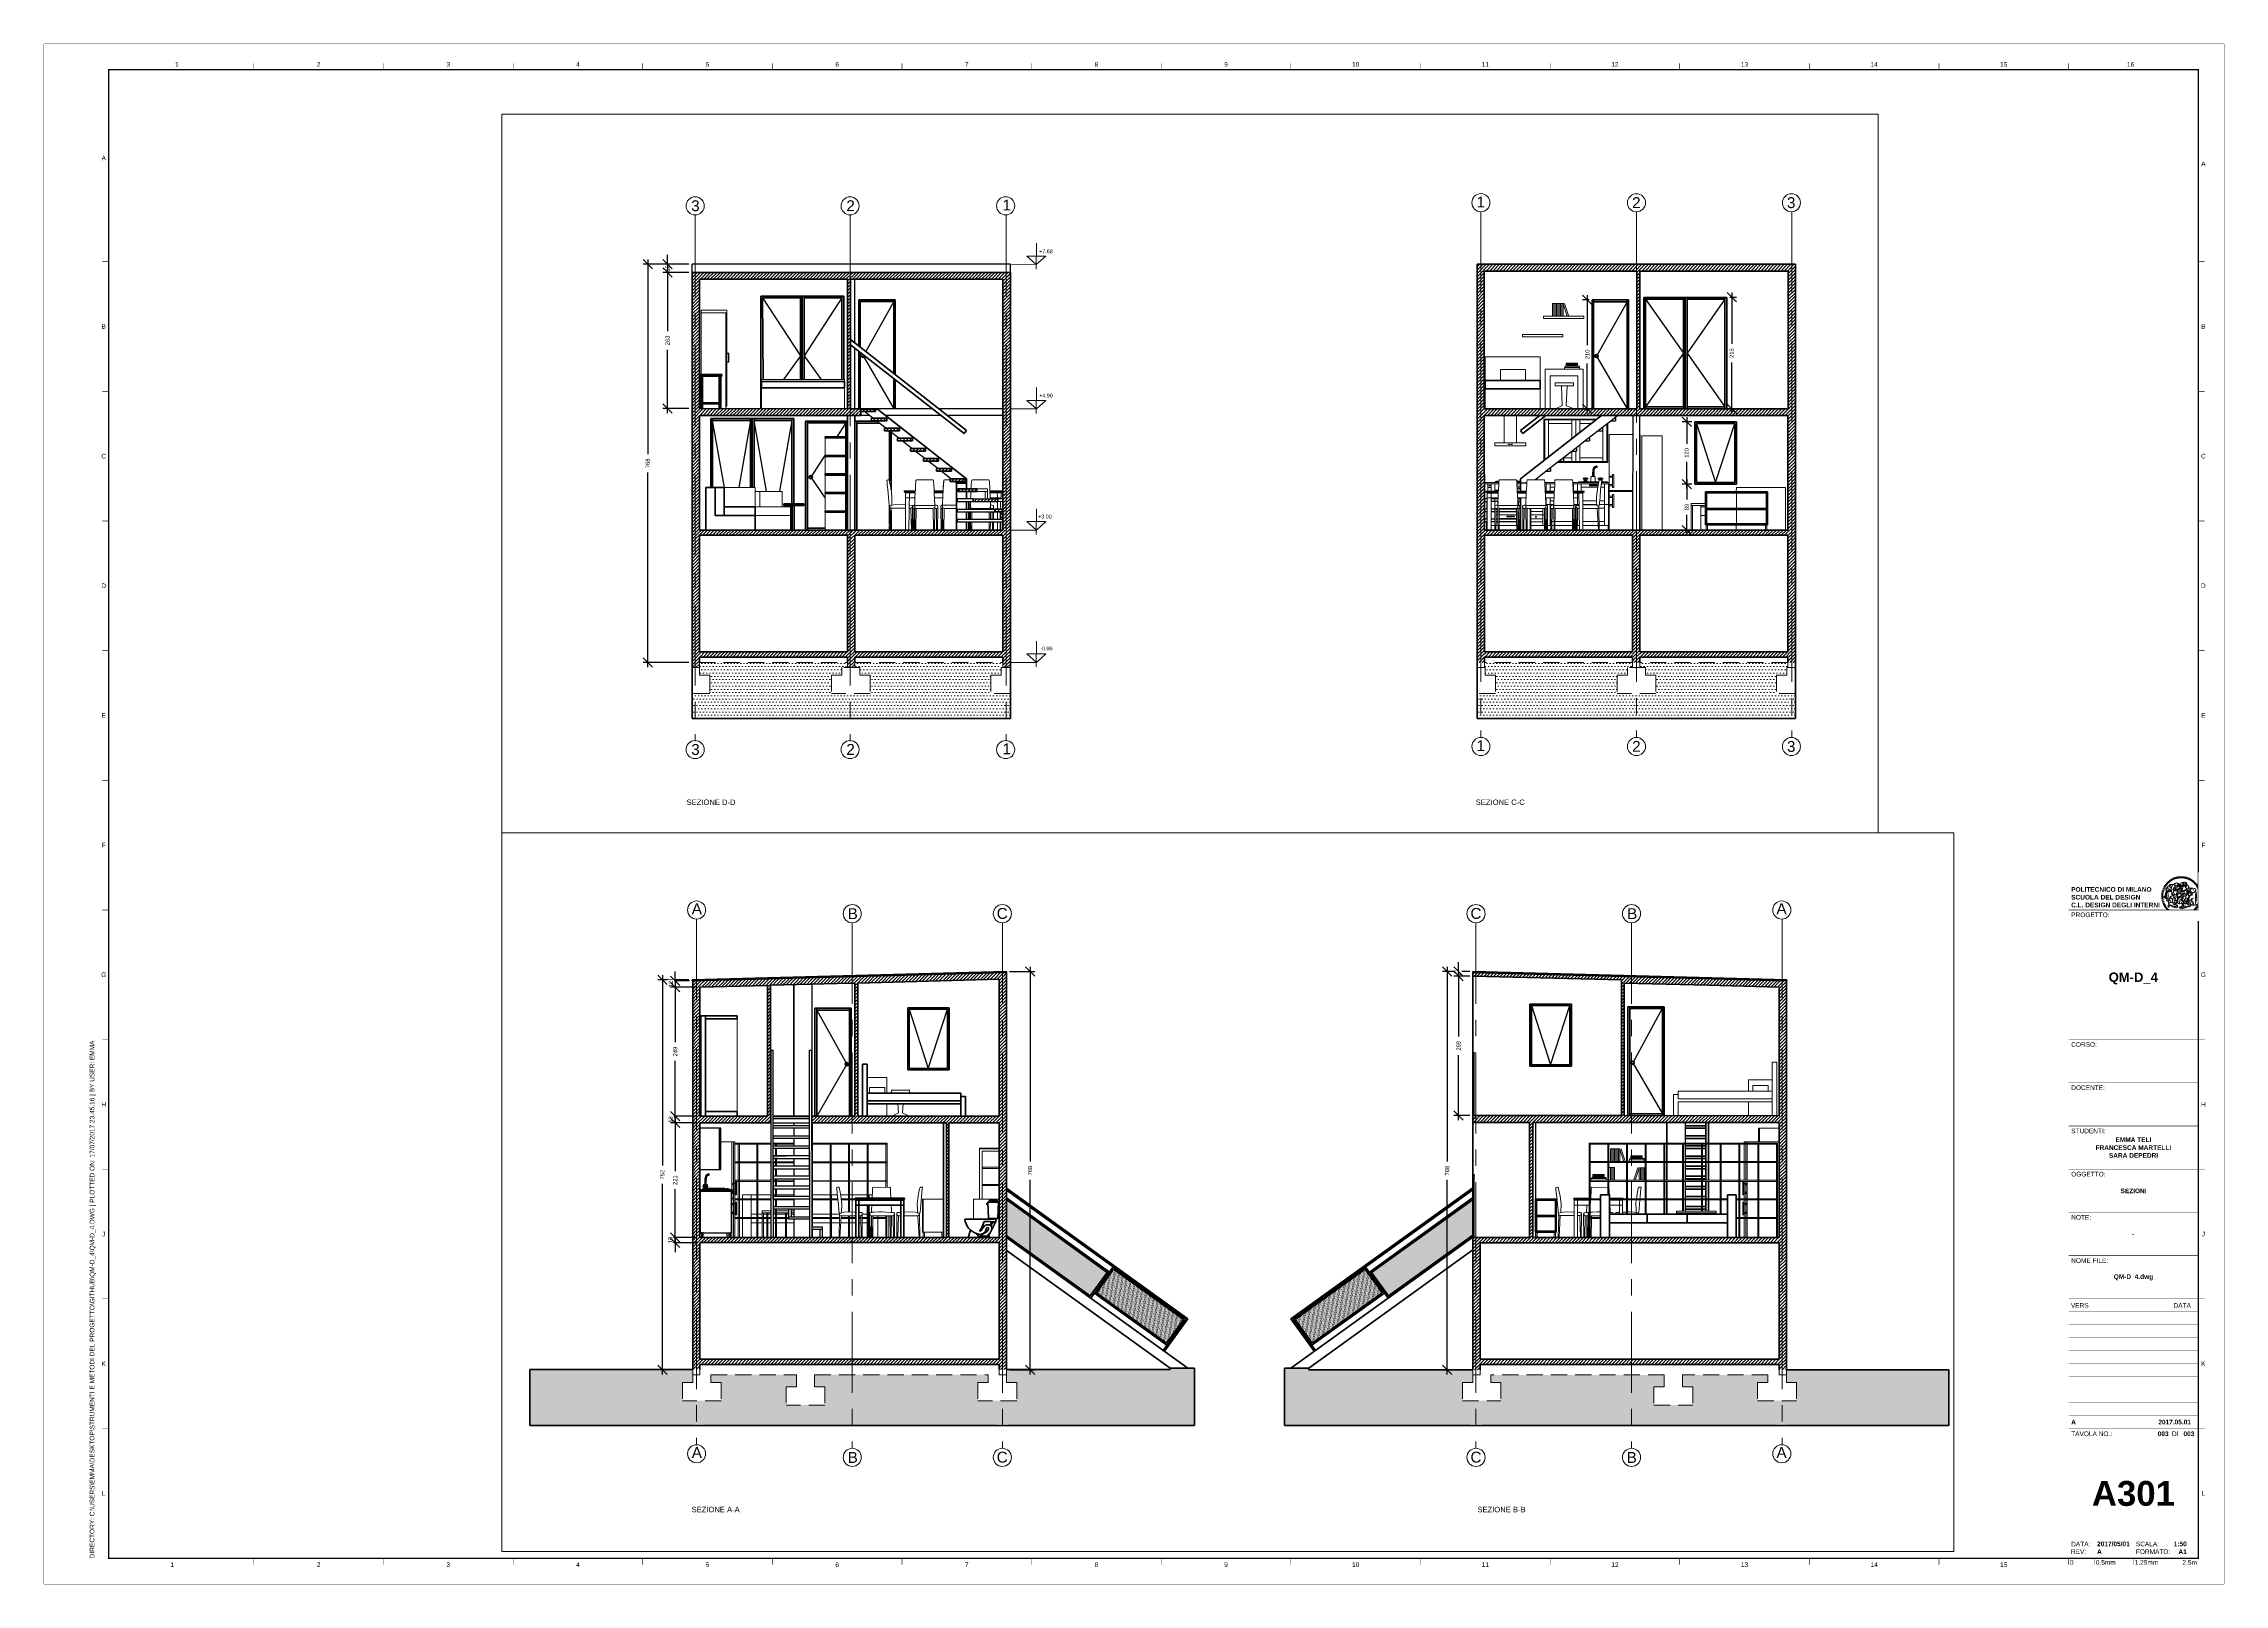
# Paper-space layout 'A000' of a CAD drawing. Header units: metres, sheet in millimetres. Extents: x 0 to 841, y 0 to 594.
# The model-space entities are those that its viewports show. They can reach past a viewport. Long polylines and large blocks are cut down to what shows.
import ezdxf
from ezdxf.enums import TextEntityAlignment as Align

# ---------------------------------------------------------------- set-up
doc = ezdxf.new("R2010")
doc.units = ezdxf.units.M
doc.header["$LTSCALE"] = 5
doc.header["$MEASUREMENT"] = 0
doc.set_wipeout_variables(frame=1)
doc.linetypes.add('CENTERX2', pattern=[4, 2.5, -0.5, 0.5, -0.5])
doc.linetypes.add('HIDDEN', pattern=[0.375, 0.25, -0.125])
doc.layers.get('0').update_dxf_attribs({"color": 255})
doc.layers.get('DEFPOINTS').update_dxf_attribs({"color": 210})
doc.layers.add('A-ANNO-NPLT', color=210, linetype='Continuous', lineweight=18, plot=False)
doc.layers.add('G-ANNO-NPLT', color=210, linetype='Continuous', lineweight=18, plot=False)
for name, color, linetype, lineweight in [('A-ANNO-SYMB', 3, 'Continuous', 15), ('A-ANNO-SYMBT', 1, 'CENTERX2', 9), ('A-DOOR-FULL', 5, 'Continuous', 25), ('A-ELEV-MBE2', 2, 'Continuous', 25), ('A-FLOR-LEVL', 5, 'Continuous', 35), ('A-FURN', 2, 'Continuous', 18), ('A-GLAZ-FULL', 5, 'Continuous', 25), ('A-WALL-FULL', 4, 'Continuous', 35), ('arredi', 131, 'Continuous', 20), ('G-ANNO-LOGO', 3, 'Continuous', 18), ('G-ANNO-TEXT', 3, 'Continuous', 18), ('G-ANNO-TTLB', 3, 'Continuous', 18)]:
    doc.layers.add(name, color=color, linetype=linetype, lineweight=lineweight)
for name, color, linetype in [('FINESTRE', 5, 'Continuous'), ('linee sezionate', 4, 'Continuous'), ('prospetti', 5, 'Continuous')]:
    doc.layers.add(name, color=color, linetype=linetype)
doc.styles.add('ARIAL', font='arial.ttf')
doc.styles.add('ARIAL-BOLD', font='')
doc.styles.add('E-ARIAL', font='arial.ttf')
doc.styles.get('ARIAL-BOLD').set_extended_font_data('Arial', bold=True)
doc.dimstyles.new('TICK_36', dxfattribs={"dimtxt": 1.6, "dimasz": 3.6, "dimexe": 1.8, "dimexo": 1.2, "dimgap": 1.8, "dimtad": 0, "dimdec": 0, "dimzin": 0, "dimdsep": 46, "dimtxsty": 'ARIAL', "dimblk": 'OBLIQUE', "dimcen": 1.8, "dimdle": 1.8, "dimclrd": 256, "dimclrt": 256, "dimadec": 0, "dimazin": 0, "dimtfac": 1, "dimtdec": 0, "dimtmove": 1, "dimatfit": 3, "dimldrblk": 'OPEN90', "dimfxl": 1, "dimtfill": 1, "dimtolj": 1, "dimtzin": 0, "dimarcsym": 0})
pattern_1 = [(360, (-3734.589, 11497.7747), (3.125, 6.25), [0, -6.25])]
pattern_2 = [(360, (-6142.6303, 11497.7745), (3.125, 6.25), [0, -6.25])]
pattern_3 = [(45, (-175.417, -3.835), (-3.1908194, 3.1908194), [])]

# ---------------------------------------------------------------- blocks, each defined once
blk = doc.blocks.new('A1_GRID_LAYOUT')
at = {"layer": 'G-ANNO-NPLT', "const_width": 0.18}
for points in [[(841, 594), (0, 594)], [(0, 0), (0, 594)], [(841, 0), (841, 594)], [(841, 0), (0, 0)]]:
    blk.add_lwpolyline(points, dxfattribs=at)
at = {"layer": 'G-ANNO-TTLB', "const_width": 0.5, "flags": 128}
blk.add_lwpolyline([(25, 584), (25, 10), (831, 10), (831, 584)], close=True, dxfattribs=at)
at = {"layer": 'G-ANNO-TTLB', "const_width": 0.18, "flags": 128}
for points in [[(81, 586.5), (81, 584)], [(131, 586.5), (131, 584)], [(181, 586.5), (181, 584)], [(231, 586.5), (231, 584)], [(281, 586.5), (281, 584)], [(331, 586.5), (331, 584)], [(381, 586.5), (381, 584)], [(431, 586.5), (431, 584)], [(481, 586.5), (481, 584)], [(531, 586.5), (531, 584)], [(581, 586.5), (581, 584)], [(631, 586.5), (631, 584)], [(681, 586.5), (681, 584)], [(731, 586.5), (731, 584)], [(781, 586.5), (781, 584)], [(0, 578.5), (0, 576)], [(25, 510), (22.5, 510)], [(833.5, 510), (831, 510)], [(25, 460), (22.5, 460)], [(833.5, 460), (831, 460)], [(25, 410), (22.5, 410)], [(833.5, 410), (831, 410)], [(25, 360), (22.5, 360)], [(833.5, 360), (831, 360)], [(25, 310), (22.5, 310)], [(833.5, 310), (831, 310)], [(25, 260), (22.5, 260)], [(833.5, 260), (831, 260)], [(25, 210), (22.5, 210)], [(833.5, 210), (831, 210)], [(25, 160), (22.5, 160)], [(833.5, 160), (831, 160)], [(25, 110), (22.5, 110)], [(833.5, 110), (831, 110)], [(833.5, 110), (831, 110)], [(25, 60), (22.5, 60)], [(833.5, 60), (831, 60)], [(833.5, 60), (831, 60)], [(81, 10), (81, 7.5)], [(131, 10), (131, 7.5)], [(181, 10), (181, 7.5)], [(231, 10), (231, 7.5)], [(281, 10), (281, 7.5)], [(331, 10), (331, 7.5)], [(381, 10), (381, 7.5)], [(431, 10), (431, 7.5)], [(481, 10), (481, 7.5)], [(531, 10), (531, 7.5)], [(581, 10), (581, 7.5)], [(631, 10), (631, 7.5)], [(681, 10), (681, 7.5)], [(731, 10), (731, 7.5)], [(781, 10), (781, 7.5)]]:
    blk.add_lwpolyline(points, dxfattribs=at)
at = {"layer": 'G-ANNO-TTLB', "const_width": 0.18}
blk.add_lwpolyline([(716.5, 10), (776.5, 10)], dxfattribs=at)
at = {"layer": 'G-ANNO-TEXT', "style": 'ARIAL'}
for s, p in [('1', (51.35, 586.07)), ('2', (106, 586.07)), ('3', (156, 586.07)), ('4', (206, 586.07)), ('5', (256, 586.07)), ('6', (306, 586.07)), ('7', (356, 586.07)), ('8', (406, 586.07)), ('9', (456, 586.07)), ('10', (506, 586.07)), ('11', (556, 586.07)), ('12', (606, 586.07)), ('13', (656, 586.07)), ('14', (706, 586.07)), ('15', (756, 586.07)), ('16', (804.89, 586.07)), ('A', (23.09, 549.98)), ('A', (832.98, 547.71)), ('B', (23.09, 485)), ('B', (832.98, 485)), ('C', (23.09, 435)), ('C', (832.98, 435)), ('D', (23.09, 385)), ('D', (832.98, 385)), ('E', (23.09, 335)), ('E', (832.98, 335)), ('F', (23.09, 285)), ('F', (832.98, 285)), ('G', (23.09, 235)), ('G', (832.98, 235)), ('H', (23.09, 185)), ('H', (832.98, 185)), ('J', (23.09, 135)), ('J', (832.98, 135)), ('K', (23.09, 85)), ('K', (832.98, 85)), ('L', (23.09, 35)), ('L', (832.98, 35)), ('2', (106, 7.51)), ('3', (156, 7.51)), ('6', (306, 7.51)), ('8', (406, 7.51)), ('9', (456, 7.51)), ('10', (506, 7.51)), ('12', (606, 7.51)), ('13', (656, 7.51)), ('1', (49.49, 7.51)), ('4', (206, 7.51)), ('5', (256, 7.51)), ('7', (356, 7.51)), ('11', (556, 7.51)), ('14', (706, 7.51)), ('15', (756, 7.51))]:
    blk.add_text(s, height=1.8, dxfattribs=at).set_placement(p, align=Align.MIDDLE_CENTER)
at = {"layer": 'G-ANNO-TEXT', "insert": (17.7, 9.95), "char_height": 1.8, "attachment_point": 1, "rotation": 90, "style": 'ARIAL'}
blk.add_mtext_dynamic_manual_height_columns('DIRECTORY: C:\\\\USERS\\\\EMMA\\\\DESKTOP\\\\STRUMENTI E METODI DEL PROGETTO\\\\GITHUB\\\\QM-D_4\\\\QM-D_4.DWG | PLOTTED ON: 17/07/2017 23.45.16 | BY USER: EMMA', width=412.209, gutter_width=9, heights=[0], dxfattribs=at)
blk = doc.blocks.new('logoPolimi')
for p, q in [((-2.37, 0.12), (-2.16, 0.11)), ((-2.37, 0.01), (-2.16, 0.01)), ((-2.36, 0.23), (-2.15, 0.21)), ((-2.35, 0.34), (-2.14, 0.31)), ((-2.33, 0.45), (-2.12, 0.41)), ((-2.3, 0.55), (-2.1, 0.51)), ((-2.28, 0.66), (-2.07, 0.6)), ((-2.24, 0.77), (-2.04, 0.7)), ((-2.2, 0.87), (-2.01, 0.79)), ((-2.16, 0.97), (-1.97, 0.89)), ((-2.11, 1.07), (-1.93, 0.98)), ((-2.06, 1.17), (-1.88, 1.07)), ((-2.01, 1.26), (-1.83, 1.15)), ((-1.94, 1.36), (-1.77, 1.24)), ((-1.88, 1.45), (-1.71, 1.32)), ((-1.84, 0.03), (-1.82, 0.35)), ((-1.81, 1.53), (-1.65, 1.4)), ((-1.74, 1.61), (-1.58, 1.47)), ((-1.73, 0.59), (-1.73, 0.59)), ((-1.73, 0.59), (-1.73, 0.59)), ((-1.66, 1.69), (-1.51, 1.54)), ((-1.65, 0.57), (-1.65, 0.57)), ((-1.59, 1.12), (-1.59, 1.12)), ((-1.58, 1.77), (-1.44, 1.61)), ((-1.51, 0.55), (-1.51, 0.55)), ((-1.51, 0.55), (-1.51, 0.55)), ((-1.49, 1.84), (-1.36, 1.68)), ((-1.41, 1.91), (-1.28, 1.74)), ((-1.32, 1.97), (-1.2, 1.8)), ((-1.31, 0.79), (-1.21, 0.75)), ((-1.21, 0.75), (-1.31, 0.79)), ((-1.21, 0.75), (-1.31, 0.79)), ((-1.22, 2.03), (-1.11, 1.85)), ((-1.21, 0.75), (-1.21, 0.75)), ((-1.21, 0.75), (-1.21, 0.75)), ((-1.19, 0.76), (-1.19, 0.76)), ((-1.19, 0.76), (-1.19, 0.76)), ((-1.17, 0.99), (-1.18, 0.99)), ((-1.18, 0.99), (-1.17, 0.99)), ((-1.16, 0.57), (-1.16, 0.57)), ((-1.16, 0.57), (-1.16, 0.57)), ((-1.13, 2.09), (-1.03, 1.9)), ((-1.1, 0.01), (-0.99, 0.06)), ((-0.99, 0.06), (-1.1, 0.01)), ((-0.99, 0.06), (-1.1, 0.01)), ((-1.03, 2.14), (-0.94, 1.95)), ((-0.99, 0.06), (-0.99, 0.06)), ((-0.99, 0.06), (-0.99, 0.06)), ((-0.97, 0.79), (-0.98, 0.79)), ((-0.89, 0.84), (-0.97, 0.79)), ((-0.97, 0.79), (-0.89, 0.84)), ((-0.96, 1.41), (-0.96, 1.41)), ((-0.96, 1.41), (-0.96, 1.41)), ((-0.93, 2.18), (-0.84, 1.99)), ((-0.89, 0.84), (-0.82, 0.87)), ((-0.82, 0.87), (-0.89, 0.84)), ((-0.89, 0.84), (-0.82, 0.87)), ((-0.88, 0.83), (-0.89, 0.84)), ((-0.85, 1.39), (-0.85, 1.39)), ((-0.85, 1.39), (-0.85, 1.39)), ((-0.84, 0.14), (-0.84, 0.14)), ((-0.83, 2.22), (-0.75, 2.03)), ((-0.77, 1.08), (-0.78, 1.08)), ((-0.78, 1.08), (-0.77, 1.08)), ((-0.61, 1.12), (-0.77, 1.08)), ((-0.77, 1.08), (-0.61, 1.12)), ((-0.77, 1.08), (-0.61, 1.12)), ((-0.75, 1.3), (-0.76, 1.29)), ((-0.76, 1.29), (-0.75, 1.3)), ((-0.72, 2.26), (-0.66, 2.06)), ((-0.65, 0.99), (-0.7, 0.96)), ((-0.69, 0.18), (-0.68, 0.18)), ((-0.66, 0.93), (-0.66, 0.93)), ((-0.66, 0.93), (-0.64, 0.93)), ((-0.66, 0.93), (-0.66, 0.93)), ((-0.66, 0.93), (-0.66, 0.93)), ((-0.63, 1.01), (-0.63, 1.01)), ((-0.63, 1.01), (-0.62, 1.01)), ((-0.63, 0.66), (-0.63, 0.66)), ((-0.61, 2.29), (-0.56, 2.09)), ((-0.6, 1.12), (-0.61, 1.12)), ((-0.61, 1.12), (-0.6, 1.12)), ((-0.61, 1.12), (-0.6, 1.12)), ((-0.61, 0.86), (-0.57, 0.85)), ((-0.57, 0.85), (-0.61, 0.86)), ((-0.61, 0.86), (-0.57, 0.85)), ((-0.53, 1.08), (-0.6, 1.12)), ((-0.6, 1.12), (-0.6, 1.11)), ((-0.6, 1.12), (-0.53, 1.08)), ((-0.57, 0.8), (-0.59, 0.8)), ((-0.57, 0.85), (-0.53, 0.84)), ((-0.57, 0.85), (-0.57, 0.85)), ((-0.57, 0.85), (-0.57, 0.85)), ((-0.57, 0.85), (-0.53, 0.84)), ((-0.56, 0.29), (-0.49, 0.48)), ((-0.56, 0.14), (-0.56, 0.29)), ((-0.5, 0.11), (-0.56, 0.14)), ((-0.53, 0.84), (-0.51, 0.84)), ((-0.53, 0.84), (-0.51, 0.84)), ((-0.53, 0.84), (-0.53, 0.84)), ((-0.51, 2.32), (-0.46, 2.11)), ((-0.51, 0.11), (-0.51, 0.11)), ((-0.51, 0.11), (-0.51, 0.11)), ((-0.34, 0.33), (-0.5, 0.11)), ((-0.49, 0.48), (-0.41, 0.55)), ((-0.42, 0.8), (-0.47, 0.79)), ((-0.42, 0.8), (-0.47, 0.79)), ((-0.47, 0.79), (-0.45, 0.76)), ((-0.47, 0.79), (-0.45, 0.76)), ((-0.45, 1.14), (-0.42, 1.11)), ((-0.42, 1.26), (-0.36, 1.22)), ((-0.41, 0.55), (-0.34, 0.49)), ((-0.4, 2.34), (-0.36, 2.13)), ((-0.4, 1.37), (-0.38, 1.38)), ((-0.39, 1.37), (-0.4, 1.37)), ((-0.35, 1.33), (-0.4, 1.37)), ((-0.39, 1.24), (-0.4, 1.23)), ((-0.38, 1.14), (-0.38, 1.14)), ((-0.34, 0.49), (-0.09, 0.48)), ((-0.16, 0.32), (-0.34, 0.33)), ((-0.14, 0.32), (-0.31, 0.34)), ((-0.29, 2.35), (-0.26, 2.14)), ((-0.28, 1.3), (-0.29, 1.3)), ((-0.28, 1.3), (-0.28, 1.3)), ((-0.18, 2.36), (-0.16, 2.15)), ((-0.16, 1.24), (-0.16, 1.25)), ((-0.16, 1.25), (-0.16, 1.25)), ((-0.16, 0.49), (-0.14, 0.64)), ((-0.06, 0.27), (-0.16, 0.32)), ((-0.1, 0.88), (-0.09, 0.87)), ((-0.08, 1.37), (-0.08, 1.38)), ((-0.08, 1.23), (-0.05, 1.21)), ((-0.05, 1.21), (-0.08, 1.23)), ((-0.08, 1.23), (-0.05, 1.21)), ((-0.07, 2.37), (-0.06, 2.16)), ((-0.03, 0.26), (-0.06, 0.27)), ((-0.05, 1.21), (-0.04, 1.21)), ((-0.04, 1.21), (-0.05, 1.21)), ((-0.04, 1.21), (-0.04, 1.21)), ((-0.04, 1.21), (-0.04, 1.21)), ((-0.04, 0.48), (-0.03, 0.26)), ((0.03, 1.15), (0.03, 1.15)), ((0.03, 0.66), (0.03, 0.67)), ((0.04, 2.37), (0.04, 2.16)), ((0.07, 0.58), (0.07, 0.57)), ((0.1, 1.18), (0.1, 1.18)), ((0.1, 0.84), (0.1, 0.84)), ((0.13, 1.32), (0.17, 1.19)), ((0.15, 2.36), (0.14, 2.16)), ((0.14, 0.71), (0.34, 0.65)), ((0.31, 0.56), (0.17, 0.63)), ((0.26, 2.36), (0.24, 2.15)), ((0.27, 1.61), (0.27, 1.61)), ((0.27, 1.61), (0.27, 1.61)), ((0.27, 1.61), (0.27, 1.61)), ((0.29, 1.29), (0.29, 1.29)), ((0.29, 1.29), (0.29, 1.29)), ((0.29, 1.29), (0.29, 1.29)), ((0.29, 1.29), (0.29, 1.29)), ((0.33, 0.49), (0.34, 0.49)), ((0.33, 0.03), (0.35, 0.03)), ((0.33, 0.03), (0.35, 0.03)), ((0.37, 2.34), (0.34, 2.13)), ((0.34, 0.65), (0.34, 0.64)), ((0.35, 0.03), (0.57, 0.06)), ((0.35, 0.03), (0.57, 0.06)), ((0.35, 0.03), (0.35, 0.03)), ((0.35, 0.03), (0.35, 0.03)), ((0.38, 1.36), (0.37, 1.35)), ((0.38, 0.34), (0.37, 0.34)), ((0.38, 0.34), (0.38, 0.34)), ((0.43, 0.67), (0.39, 0.64)), ((0.48, 2.32), (0.44, 2.12)), ((0.49, 1.05), (0.51, 1.13)), ((0.51, 1.13), (0.49, 1.05)), ((0.49, 1.05), (0.51, 1.13)), ((0.51, 1.31), (0.5, 1.29)), ((0.51, 1.13), (0.52, 1.23)), ((0.52, 1.23), (0.51, 1.23)), ((0.51, 1.23), (0.52, 1.23)), ((0.52, 1.23), (0.51, 1.13)), ((0.51, 1.13), (0.52, 1.23)), ((0.52, 1.24), (0.6, 1.37)), ((0.52, 1.23), (0.6, 1.36)), ((0.6, 1.36), (0.52, 1.23)), ((0.52, 1.23), (0.52, 1.23)), ((0.52, 1.23), (0.52, 1.24)), ((0.52, 1.23), (0.52, 1.23)), ((0.55, 1.07), (0.53, 1.06)), ((0.53, 1.04), (0.53, 1.06)), ((0.53, 1.05), (0.53, 1.04)), ((0.59, 2.3), (0.54, 2.09)), ((0.54, 0.3), (0.63, 0.32)), ((0.54, -0.08), (0.61, 0.06)), ((0.61, 0.06), (0.54, -0.08)), ((0.54, -0.08), (0.61, 0.06)), ((0.56, 0.19), (0.59, 0.21)), ((0.57, 1.07), (0.57, 1.07)), ((0.57, 1.07), (0.57, 1.07)), ((0.57, 1.07), (0.57, 1.07)), ((0.57, 1.07), (0.57, 1.07)), ((0.57, 1.07), (0.57, 1.07)), ((0.57, 1.07), (0.57, 1.07)), ((0.57, 1.07), (0.57, 1.07)), ((0.58, 0.3), (0.59, 0.29)), ((0.59, 0.78), (0.59, 0.79)), ((0.59, 0.79), (0.59, 0.79)), ((0.59, 0.79), (0.59, 0.79)), ((0.59, 0.79), (0.59, 0.78)), ((0.61, 0.06), (0.6, 0.07)), ((0.6, 0.07), (0.61, 0.06)), ((0.61, 0.06), (0.61, 0.07)), ((0.62, 0.21), (0.65, 0.22)), ((0.69, 2.27), (0.63, 2.07)), ((0.64, 1.37), (0.65, 1.37)), ((0.69, 0.86), (0.68, 0.86)), ((0.68, 0.86), (0.69, 0.86)), ((0.68, 0.76), (0.68, 0.76)), ((0.8, 2.23), (0.73, 2.03)), ((0.76, 0.26), (0.76, 0.26)), ((0.9, 2.19), (0.82, 2)), ((0.82, 0.35), (0.84, 0.36)), ((0.82, 0.35), (0.82, 0.35)), ((0.84, 0.36), (0.84, 0.37)), ((0.85, 0.34), (1.05, 0.35)), ((1, 2.15), (0.91, 1.96)), ((0.93, 1.05), (0.93, 1.05)), ((0.93, 1.05), (0.93, 1.05)), ((0.93, 1.05), (0.93, 1.04)), ((0.93, 1.05), (0.93, 1.05)), ((0.97, 0.66), (0.96, 0.66)), ((1.01, 0.97), (0.98, 0.96)), ((1.1, 2.1), (1, 1.91)), ((1.2, 2.04), (1.09, 1.86)), ((1.17, 0.96), (1.17, 0.95)), ((1.17, 0.95), (1.17, 0.95)), ((1.29, 1.99), (1.18, 1.81)), ((1.38, 1.92), (1.26, 1.75)), ((1.34, 0.37), (1.26, 0.04)), ((1.27, 0.37), (1.27, 0.38)), ((1.28, 0.95), (1.28, 0.95)), ((1.47, 1.86), (1.34, 1.69)), ((1.37, 0.73), (1.46, 0.81)), ((1.41, 0.4), (1.41, 0.41)), ((1.56, 1.79), (1.42, 1.63)), ((1.64, 1.71), (1.49, 1.56)), ((1.49, 0.9), (1.57, 0.92)), ((1.72, 1.63), (1.56, 1.49)), ((1.67, 0.6), (1.57, 0.53)), ((1.79, 1.55), (1.63, 1.41)), ((1.86, 1.47), (1.7, 1.34)), ((1.93, 1.38), (1.76, 1.26)), ((1.99, 1.29), (1.81, 1.17)), ((2.05, 1.19), (1.87, 1.09)), ((2.1, 1.1), (1.92, 1)), ((2.15, 1), (1.96, 0.91)), ((2.19, 0.9), (2, 0.82)), ((2.23, 0.79), (2.04, 0.72)), ((2.27, 0.69), (2.07, 0.63)), ((2.3, 0.58), (2.09, 0.53)), ((2.32, 0.47), (2.12, 0.43)), ((2.34, 0.37), (2.13, 0.33)), ((2.36, 0.26), (2.15, 0.23)), ((2.37, 0.15), (2.16, 0.13)), ((2.37, 0.04), (2.16, 0.03)), ((-2.37, -0.1), (-2.16, -0.09)), ((-2.36, -0.21), (-2.15, -0.19)), ((-2.35, -0.32), (-2.14, -0.29)), ((-2.33, -0.43), (-2.12, -0.39)), ((-2.31, -0.54), (-2.1, -0.49)), ((-2.28, -0.65), (-2.08, -0.59)), ((-2.25, -0.75), (-2.05, -0.69)), ((-2.21, -0.86), (-2.02, -0.78)), ((-2.17, -0.96), (-1.98, -0.87)), ((-2.12, -1.06), (-1.93, -0.96)), ((-2.07, -1.16), (-1.89, -1.05)), ((-2.04, -0.15), (-1.97, -0.2)), ((-2.01, -1.25), (-1.84, -1.14)), ((-1.95, -1.34), (-1.78, -1.22)), ((-1.89, -1.43), (-1.72, -1.31)), ((-1.82, -1.52), (-1.66, -1.38)), ((-1.75, -1.6), (-1.59, -1.46)), ((-1.67, -1.68), (-1.52, -1.53)), ((-1.58, -0.12), (-1.6, -0.18)), ((-1.6, -0.18), (-1.58, -0.28)), ((-1.57, -0.54), (-1.59, -0.54)), ((-1.59, -0.54), (-1.59, -0.54)), ((-1.59, -1.76), (-1.45, -1.6)), ((-1.56, -0.32), (-1.56, -0.31)), ((-1.56, -0.31), (-1.56, -0.31)), ((-1.53, -0.65), (-1.53, -0.65)), ((-1.53, -0.65), (-1.53, -0.65)), ((-1.51, -1.83), (-1.37, -1.67)), ((-1.48, -0.86), (-1.48, -0.85)), ((-1.42, -0.37), (-1.42, -0.37)), ((-1.42, -1.9), (-1.29, -1.73)), ((-1.38, -0.46), (-1.38, -0.46)), ((-1.33, -1.96), (-1.21, -1.79)), ((-1.31, -0.24), (-1.31, -0.23)), ((-1.31, -0.23), (-1.31, -0.24)), ((-1.24, -2.02), (-1.13, -1.84)), ((-1.23, -0.19), (-1.23, -0.19)), ((-1.23, -0.19), (-1.23, -0.19)), ((-1.23, -0.19), (-1.23, -0.19)), ((-1.23, -0.19), (-1.23, -0.19)), ((-1.14, -2.08), (-1.04, -1.89)), ((-1.04, -2.13), (-0.95, -1.94)), ((-1.01, -0.39), (-1.02, -0.39)), ((-1.02, -0.39), (-1.01, -0.39)), ((-1.02, -0.7), (-1.02, -0.7)), ((-1.02, -0.7), (-1.02, -0.7)), ((-1.02, -0.7), (-1.02, -0.7)), ((-0.94, -2.18), (-0.86, -1.98)), ((-0.84, -2.22), (-0.77, -2.02)), ((-0.79, -0.51), (-0.83, -0.58)), ((-0.83, -0.58), (-0.79, -0.51)), ((-0.83, -0.58), (-0.79, -0.51)), ((-0.78, -1.05), (-0.83, -0.94)), ((-0.83, -0.94), (-0.78, -1.05)), ((-0.83, -0.94), (-0.83, -0.94)), ((-0.83, -0.94), (-0.78, -1.05)), ((-0.82, -1.23), (-0.82, -1.23)), ((-0.82, -1.23), (-0.77, -1.23)), ((-0.77, -1.23), (-0.82, -1.23)), ((-0.82, -1.23), (-0.82, -1.23)), ((-0.77, -1.23), (-0.82, -1.23)), ((-0.75, -0.96), (-0.8, -0.89)), ((-0.8, -0.89), (-0.79, -0.92)), ((-0.79, -0.92), (-0.8, -0.89)), ((-0.8, -0.89), (-0.75, -0.96)), ((-0.79, -0.92), (-0.8, -0.89)), ((-0.8, -0.89), (-0.8, -0.89)), ((-0.8, -0.89), (-0.75, -0.96)), ((-0.79, -0.92), (-0.78, -0.95)), ((-0.78, -0.95), (-0.79, -0.92)), ((-0.78, -0.95), (-0.79, -0.92)), ((-0.77, -0.49), (-0.78, -0.48)), ((-0.78, -0.48), (-0.77, -0.49)), ((-0.78, -0.95), (-0.76, -1)), ((-0.76, -1), (-0.78, -0.95)), ((-0.76, -1), (-0.78, -0.95)), ((-0.71, -0.89), (-0.75, -0.87)), ((-0.75, -0.87), (-0.71, -0.89)), ((-0.75, -0.87), (-0.71, -0.89)), ((-0.72, -1.01), (-0.75, -0.96)), ((-0.75, -0.96), (-0.72, -1.01)), ((-0.75, -0.96), (-0.72, -1.01)), ((-0.74, -2.25), (-0.67, -2.05)), ((-0.64, -0.93), (-0.71, -0.89)), ((-0.71, -0.89), (-0.64, -0.93)), ((-0.71, -0.89), (-0.64, -0.93)), ((-0.66, -0.53), (-0.66, -0.53)), ((-0.66, -0.53), (-0.66, -0.53)), ((-0.66, -0.53), (-0.66, -0.53)), ((-0.63, -2.29), (-0.57, -2.08)), ((-0.52, -2.31), (-0.48, -2.11)), ((-0.39, -0.81), (-0.51, -0.69)), ((-0.51, -1.04), (-0.5, -1.04)), ((-0.48, -0.42), (-0.48, -0.42)), ((-0.48, -0.42), (-0.48, -0.42)), ((-0.48, -0.42), (-0.48, -0.42)), ((-0.42, -2.33), (-0.38, -2.13)), ((-0.41, -0.51), (-0.41, -0.51)), ((-0.38, -0.05), (-0.39, -0.12)), ((-0.39, -0.12), (-0.37, -0.1)), ((-0.35, -0.14), (-0.37, -0.08)), ((-0.37, -0.09), (-0.37, -0.09)), ((-0.33, -0.12), (-0.35, -0.14)), ((-0.32, -0.14), (-0.35, -0.14)), ((-0.35, -0.18), (-0.34, -0.22)), ((-0.34, -0.08), (-0.29, -0.16)), ((-0.34, -0.22), (-0.34, -0.22)), ((-0.27, -0.17), (-0.32, -0.14)), ((-0.31, -2.35), (-0.28, -2.14)), ((-0.25, -0.91), (-0.26, -0.9)), ((-0.26, -1.29), (0.1, -1.2)), ((0.1, -1.2), (-0.26, -1.29)), ((0.08, -1.4), (-0.26, -1.29)), ((-0.26, -1.29), (0.08, -1.4)), ((-0.26, -1.38), (-0.26, -1.29)), ((-0.26, -1.29), (-0.26, -1.29)), ((-0.26, -1.29), (-0.26, -1.38)), ((-0.26, -1.29), (0.08, -1.4)), ((-0.26, -1.29), (-0.26, -1.29)), ((0.08, -1.49), (-0.26, -1.38)), ((-0.26, -1.38), (0.09, -1.49)), ((-0.2, -2.36), (-0.18, -2.15)), ((-0.14, -0.15), (-0.16, -0.13)), ((-0.11, -0.04), (-0.12, -0.05)), ((-0.09, -2.37), (-0.08, -2.16)), ((-0.04, -0.41), (-0.01, -0.44)), ((-0.01, -0.44), (-0.04, -0.41)), ((-0.04, -0.41), (-0.01, -0.44)), ((0.03, -2.37), (0.02, -2.16)), ((0.07, -0.84), (0.07, -0.84)), ((0.07, -0.84), (0.07, -0.84)), ((0.1, -1.2), (0.08, -1.32)), ((0.08, -1.32), (0.13, -1.2)), ((0.08, -1.4), (0.72, -1.22)), ((0.72, -1.22), (0.08, -1.4)), ((0.08, -1.4), (0.72, -1.22)), ((0.72, -1.31), (0.08, -1.49)), ((0.08, -1.44), (0.08, -1.4)), ((0.08, -1.4), (0.08, -1.44)), ((0.08, -1.4), (0.08, -1.49)), ((0.08, -1.49), (0.08, -1.44)), ((0.08, -1.44), (0.08, -1.44)), ((0.08, -1.44), (0.08, -1.45)), ((0.08, -1.45), (0.08, -1.46)), ((0.08, -1.46), (0.08, -1.49)), ((0.1, -1.01), (0.09, -0.86)), ((0.1, -1.01), (0.09, -0.86)), ((0.09, -1.49), (0.72, -1.31)), ((0.1, -1.2), (0.12, -1.04)), ((0.12, -1.04), (0.1, -1.2)), ((0.13, -1.2), (0.1, -1.2)), ((0.1, -1.2), (0.13, -1.2)), ((0.13, -1.2), (0.1, -1.2)), ((0.1, -1.2), (0.1, -1.2)), ((0.11, -0.44), (0.11, -0.44)), ((0.11, -0.44), (0.11, -0.44)), ((0.12, -0.21), (0.12, -0.21)), ((0.12, -0.21), (0.12, -0.21)), ((0.12, -0.21), (0.12, -0.21)), ((0.12, -0.21), (0.12, -0.21)), ((0.12, -0.21), (0.12, -0.21)), ((0.12, -0.21), (0.12, -0.21)), ((0.12, -0.21), (0.12, -0.21)), ((0.12, -0.21), (0.12, -0.21)), ((0.12, -0.21), (0.12, -0.21)), ((0.12, -0.21), (0.12, -0.21)), ((0.12, -0.21), (0.12, -0.21)), ((0.12, -0.21), (0.12, -0.21)), ((0.12, -0.21), (0.12, -0.21)), ((0.12, -0.56), (0.14, -0.53)), ((0.14, -0.53), (0.12, -0.56)), ((0.12, -0.56), (0.14, -0.53)), ((0.12, -1.04), (0.12, -1.04)), ((0.12, -1.04), (0.12, -1.04)), ((0.12, -1.04), (0.12, -1.04)), ((0.14, -2.37), (0.12, -2.16)), ((0.21, -0.99), (0.13, -1.2)), ((0.13, -1.2), (0.21, -0.99)), ((0.36, -1.14), (0.13, -1.2)), ((0.13, -1.2), (0.26, -1.17)), ((0.14, -0.53), (0.16, -0.49)), ((0.16, -0.49), (0.14, -0.53)), ((0.14, -0.53), (0.16, -0.49)), ((0.16, -0.49), (0.16, -0.49)), ((0.16, -0.49), (0.16, -0.49)), ((0.28, -1.19), (0.21, -0.99)), ((0.21, -0.99), (0.31, -1.27)), ((0.25, -2.36), (0.22, -2.15)), ((0.24, -0.17), (0.24, -0.16)), ((0.24, -0.16), (0.24, -0.17)), ((0.25, -0.84), (0.25, -0.88)), ((0.25, -0.88), (0.25, -0.84)), ((0.25, -0.88), (0.25, -0.84)), ((0.25, -0.88), (0.29, -1.17)), ((0.26, -0.88), (0.25, -0.88)), ((0.31, -1.27), (0.25, -0.88)), ((0.26, -1.17), (0.28, -1.16)), ((0.28, -1.16), (0.36, -1.14)), ((0.29, -1.17), (0.28, -1.19)), ((0.35, -2.34), (0.32, -2.14)), ((0.36, -1.14), (0.72, -1.22)), ((0.72, -1.22), (0.36, -1.14)), ((0.46, -2.32), (0.42, -2.12)), ((0.49, -0.31), (0.49, -0.31)), ((0.49, -0.31), (0.49, -0.31)), ((0.5, -0.27), (0.5, -0.27)), ((0.51, -0.27), (0.51, -0.27)), ((0.57, -2.3), (0.52, -2.1)), ((0.68, -2.27), (0.62, -2.07)), ((0.78, -2.24), (0.71, -2.04)), ((0.72, -0.81), (0.75, -0.89)), ((0.72, -1.22), (0.72, -1.31)), ((0.72, -1.31), (0.72, -1.22)), ((0.74, -0.23), (0.74, -0.23)), ((0.74, -0.23), (0.75, -0.24)), ((0.75, -0.23), (0.75, -0.23)), ((0.89, -2.2), (0.81, -2)), ((0.86, -0.25), (0.82, -0.34)), ((0.87, -0.22), (0.86, -0.23)), ((0.87, -0.22), (0.86, -0.25)), ((0.99, -2.15), (0.9, -1.96)), ((0.96, -0.58), (0.96, -0.57)), ((1.09, -2.11), (0.99, -1.92)), ((1.05, -1.05), (1.04, -1.05)), ((1.19, -2.05), (1.08, -1.87)), ((1.28, -2), (1.17, -1.82)), ((1.37, -1.93), (1.25, -1.76)), ((1.31, -0.27), (1.3, -0.26)), ((1.3, -0.26), (1.3, -0.26)), ((1.3, -0.26), (1.3, -0.26)), ((1.3, -0.26), (1.31, -0.27)), ((1.3, -0.26), (1.3, -0.26)), ((1.46, -1.87), (1.33, -1.7)), ((1.54, -1.8), (1.41, -1.64)), ((1.63, -1.72), (1.48, -1.57)), ((1.71, -1.65), (1.55, -1.5)), ((1.78, -1.57), (1.62, -1.43)), ((1.85, -1.48), (1.69, -1.35)), ((1.92, -1.39), (1.75, -1.27)), ((1.98, -1.3), (1.81, -1.19)), ((2.04, -1.21), (1.86, -1.1)), ((2.09, -1.11), (1.91, -1.01)), ((2.14, -1.01), (1.95, -0.92)), ((2.19, -0.91), (1.99, -0.83)), ((2.23, -0.81), (2.03, -0.74)), ((2.26, -0.7), (2.06, -0.64)), ((2.29, -0.6), (2.09, -0.55)), ((2.32, -0.49), (2.11, -0.45)), ((2.34, -0.38), (2.13, -0.35)), ((2.35, -0.27), (2.15, -0.25)), ((2.37, -0.08), (2.16, -0.07)), ((2.36, -0.16), (2.16, -0.15))]:
    blk.add_line(p, q)
for points in [[(-1.9, 0.12), (-1.94, 0.02), (-2.05, -0.09), (-2.05, -0.09)], [(-1.86, 0.38), (-1.86, 0.38), (-1.87, 0.19), (-1.9, 0.12)], [(-1.76, 0.6), (-1.76, 0.6), (-1.84, 0.57), (-1.86, 0.38)], [(-1.86, -0.04), (-1.84, 0.02), (-1.84, 0.03), (-1.84, 0.03)], [(-1.82, 0.78), (-1.83, 0.8), (-1.85, 0.86), (-1.83, 0.88)], [(-1.82, 0.78), (-1.83, 0.8), (-1.85, 0.86), (-1.83, 0.88)], [(-1.83, 0.88), (-1.81, 0.9), (-1.76, 0.96), (-1.76, 0.96)], [(-1.83, 0.88), (-1.81, 0.9), (-1.76, 0.96), (-1.76, 0.96)], [(-1.76, 0.6), (-1.83, 0.7), (-1.78, 0.74), (-1.78, 0.74)], [(-1.78, 0.74), (-1.79, 0.74), (-1.83, 0.7), (-1.76, 0.6)], [(-1.78, 0.74), (-1.8, 0.76), (-1.81, 0.78), (-1.82, 0.78)], [(-1.78, 0.74), (-1.8, 0.76), (-1.81, 0.78), (-1.82, 0.78)], [(-1.82, 0.35), (-1.81, 0.5), (-1.73, 0.59), (-1.73, 0.59)], [(-1.82, -0.19), (-1.73, -0.07), (-1.75, 0.14), (-1.75, 0.3)], [(-1.75, 0.33), (-1.75, 0.17), (-1.73, -0.05), (-1.8, -0.17)], [(-1.78, 0.74), (-1.75, 0.72), (-1.72, 0.69), (-1.68, 0.7)], [(-1.68, 0.7), (-1.72, 0.69), (-1.75, 0.72), (-1.78, 0.74)], [(-1.68, 0.7), (-1.72, 0.69), (-1.75, 0.72), (-1.78, 0.74)], [(-1.78, 0.74), (-1.78, 0.74), (-1.78, 0.74), (-1.78, 0.74)], [(-1.76, 0.96), (-1.68, 1.1), (-1.59, 1.12), (-1.59, 1.12)], [(-1.76, 0.96), (-1.68, 1.1), (-1.6, 1.12), (-1.6, 1.12)], [(-1.73, 0.59), (-1.74, 0.59), (-1.75, 0.6), (-1.76, 0.6)], [(-1.73, 0.59), (-1.74, 0.59), (-1.75, 0.6), (-1.76, 0.6)], [(-1.75, 0.3), (-1.76, 0.47), (-1.65, 0.57), (-1.65, 0.57)], [(-1.65, 0.57), (-1.65, 0.57), (-1.76, 0.5), (-1.75, 0.33)], [(-1.65, 0.57), (-1.68, 0.58), (-1.7, 0.58), (-1.73, 0.59)], [(-1.65, 0.57), (-1.68, 0.58), (-1.7, 0.58), (-1.73, 0.59)], [(-1.5, 0.71), (-1.53, 0.74), (-1.61, 0.71), (-1.68, 0.7)], [(-1.68, 0.7), (-1.61, 0.71), (-1.53, 0.73), (-1.5, 0.71)], [(-1.5, 0.71), (-1.53, 0.73), (-1.61, 0.71), (-1.68, 0.7)], [(-1.51, 0.55), (-1.56, 0.56), (-1.61, 0.56), (-1.65, 0.57)], [(-1.65, 0.57), (-1.61, 0.56), (-1.56, 0.56), (-1.51, 0.55)], [(-1.51, 0.55), (-1.56, 0.56), (-1.61, 0.56), (-1.65, 0.57)], [(-1.59, 1.12), (-1.6, 1.06), (-1.61, 0.99), (-1.61, 0.97)], [(-1.61, 0.97), (-1.61, 0.99), (-1.6, 1.06), (-1.59, 1.12)], [(-1.61, 0.97), (-1.61, 0.99), (-1.6, 1.06), (-1.59, 1.12)], [(-1.61, 0.97), (-1.61, 0.95), (-1.56, 0.88), (-1.54, 0.87)], [(-1.54, 0.87), (-1.56, 0.88), (-1.61, 0.95), (-1.61, 0.97)], [(-1.54, 0.87), (-1.56, 0.88), (-1.61, 0.96), (-1.61, 0.97)], [(-1.59, 1.12), (-1.59, 1.13), (-1.59, 1.15), (-1.58, 1.16)], [(-1.59, 1.12), (-1.59, 1.13), (-1.59, 1.15), (-1.58, 1.16)], [(-1.58, 1.16), (-1.57, 1.21), (-1.52, 1.23), (-1.49, 1.25)], [(-1.58, 1.16), (-1.57, 1.21), (-1.52, 1.23), (-1.49, 1.25)], [(-1.58, 0.36), (-1.58, 0.48), (-1.51, 0.55), (-1.51, 0.55)], [(-1.51, 0.55), (-1.51, 0.55), (-1.58, 0.48), (-1.58, 0.36)], [(-1.51, 0.55), (-1.51, 0.55), (-1.58, 0.48), (-1.58, 0.36)], [(-1.55, 0.04), (-1.55, 0.08), (-1.58, 0.25), (-1.58, 0.36)], [(-1.58, 0.36), (-1.58, 0.25), (-1.55, 0.08), (-1.55, 0.04)], [(-1.58, 0.36), (-1.58, 0.25), (-1.55, 0.08), (-1.55, 0.04)], [(-1.58, -0.12), (-1.57, -0.06), (-1.55, 0.02), (-1.55, 0.04)], [(-1.55, 0.04), (-1.55, 0.02), (-1.57, -0.06), (-1.58, -0.12)], [(-1.55, 0.04), (-1.55, 0.02), (-1.56, -0.04), (-1.57, -0.1)], [(-1.54, 0.87), (-1.52, 0.85), (-1.47, 0.83), (-1.44, 0.83)], [(-1.44, 0.83), (-1.47, 0.83), (-1.52, 0.85), (-1.54, 0.87)], [(-1.45, 0.83), (-1.47, 0.83), (-1.52, 0.85), (-1.54, 0.87)], [(-1.51, 0.55), (-1.33, 0.54), (-1.16, 0.57), (-1.16, 0.57)], [(-1.16, 0.57), (-1.16, 0.57), (-1.33, 0.54), (-1.51, 0.55)], [(-1.16, 0.57), (-1.16, 0.57), (-1.33, 0.54), (-1.51, 0.55)], [(-1.5, 0.71), (-1.46, 0.68), (-1.4, 0.62), (-1.33, 0.66)], [(-1.33, 0.66), (-1.4, 0.62), (-1.46, 0.68), (-1.5, 0.71)], [(-1.33, 0.66), (-1.4, 0.62), (-1.46, 0.68), (-1.5, 0.71)], [(-1.49, 1.25), (-1.46, 1.26), (-1.42, 1.33), (-1.39, 1.36)], [(-1.49, 1.25), (-1.46, 1.27), (-1.43, 1.34), (-1.39, 1.36)], [(-1.31, 0.79), (-1.33, 0.79), (-1.42, 0.83), (-1.45, 0.83)], [(-1.44, 0.83), (-1.42, 0.83), (-1.33, 0.79), (-1.31, 0.79)], [(-1.31, 0.79), (-1.33, 0.79), (-1.42, 0.83), (-1.44, 0.83)], [(-1.35, 1.1), (-1.4, 1.17), (-1.36, 1.23), (-1.29, 1.31)], [(-1.29, 1.31), (-1.36, 1.23), (-1.4, 1.17), (-1.35, 1.1)], [(-1.35, 1.1), (-1.4, 1.17), (-1.36, 1.23), (-1.29, 1.31)], [(-1.39, 1.36), (-1.35, 1.38), (-1.26, 1.4), (-1.19, 1.41)], [(-1.39, 1.36), (-1.35, 1.38), (-1.26, 1.4), (-1.19, 1.41)], [(-1.18, 0.99), (-1.24, 0.97), (-1.3, 1.03), (-1.35, 1.1)], [(-1.35, 1.1), (-1.3, 1.03), (-1.24, 0.97), (-1.18, 0.99)], [(-1.18, 1), (-1.24, 0.97), (-1.3, 1.03), (-1.35, 1.1)], [(-1.33, 0.66), (-1.28, 0.7), (-1.23, 0.73), (-1.21, 0.75)], [(-1.21, 0.75), (-1.23, 0.73), (-1.28, 0.7), (-1.33, 0.66)], [(-1.21, 0.75), (-1.23, 0.73), (-1.28, 0.7), (-1.33, 0.66)], [(-1.29, 1.31), (-1.22, 1.39), (-1.01, 1.41), (-0.96, 1.41)], [(-0.96, 1.41), (-1.01, 1.41), (-1.22, 1.39), (-1.29, 1.31)], [(-1.29, 1.31), (-1.22, 1.39), (-1.01, 1.41), (-0.96, 1.41)], [(-1.24, -0.02), (-1.21, -0.01), (-1.1, 0.01), (-1.1, 0.01)], [(-1.1, 0.01), (-1.1, 0.01), (-1.21, -0.01), (-1.24, -0.02)], [(-1.1, 0.01), (-1.1, 0.01), (-1.21, -0.01), (-1.24, -0.02)], [(-1.21, 0.75), (-1.2, 0.75), (-1.19, 0.76), (-1.19, 0.76)], [(-1.19, 0.76), (-1.19, 0.76), (-1.2, 0.75), (-1.21, 0.75)], [(-1.19, 0.76), (-1.19, 0.76), (-1.2, 0.76), (-1.21, 0.75)], [(-1.19, 1.41), (-1.11, 1.43), (-0.97, 1.41), (-0.97, 1.41)], [(-1.19, 1.41), (-1.12, 1.43), (-0.98, 1.41), (-0.98, 1.41)], [(-1.19, 0.76), (-1.19, 0.77), (-1.18, 0.78), (-1.18, 0.79)], [(-1.18, 0.79), (-1.18, 0.78), (-1.19, 0.77), (-1.19, 0.76)], [(-1.19, 0.76), (-1.19, 0.77), (-1.19, 0.78), (-1.18, 0.79)], [(-1.18, 0.68), (-1.18, 0.68), (-1.19, 0.71), (-1.19, 0.76)], [(-1.19, 0.76), (-1.19, 0.71), (-1.18, 0.68), (-1.18, 0.68)], [(-1.18, 0.68), (-1.18, 0.68), (-1.19, 0.71), (-1.19, 0.76)], [(-1.18, 0.97), (-1.18, 0.97), (-1.18, 0.98), (-1.17, 0.99)], [(-1.17, 0.99), (-1.18, 0.98), (-1.18, 0.97), (-1.18, 0.97)], [(-1.18, 0.97), (-1.18, 0.97), (-1.18, 0.98), (-1.17, 0.99)], [(-1.18, 0.79), (-1.17, 0.86), (-1.18, 0.95), (-1.18, 0.97)], [(-1.18, 0.97), (-1.18, 0.95), (-1.17, 0.86), (-1.18, 0.79)], [(-1.18, 0.79), (-1.17, 0.86), (-1.18, 0.95), (-1.18, 0.97)], [(-1.16, 0.57), (-1.17, 0.6), (-1.18, 0.64), (-1.18, 0.68)], [(-1.18, 0.68), (-1.18, 0.64), (-1.17, 0.6), (-1.16, 0.57)], [(-1.16, 0.57), (-1.17, 0.6), (-1.18, 0.64), (-1.18, 0.68)], [(-1.17, 0.99), (-1.17, 1.03), (-1.16, 1.09), (-1.14, 1.13)], [(-1.09, 0.42), (-1.1, 0.44), (-1.14, 0.48), (-1.16, 0.57)], [(-1.16, 0.57), (-1.14, 0.48), (-1.1, 0.44), (-1.09, 0.42)], [(-1.09, 0.42), (-1.1, 0.44), (-1.14, 0.48), (-1.16, 0.57)], [(-1.14, 1.13), (-1.12, 1.18), (-1.05, 1.31), (-1.05, 1.31)], [(-1.12, 0.46), (-1.12, 0.46), (-1.13, 0.38), (-1.11, 0.26)], [(-1.11, 0.26), (-1.08, 0.14), (-1.05, 0.03), (-1.05, 0.03)], [(-1.02, 0.32), (-1.02, 0.32), (-1.08, 0.4), (-1.09, 0.42)], [(-1.09, 0.42), (-1.08, 0.4), (-1.02, 0.32), (-1.02, 0.32)], [(-1.02, 0.32), (-1.02, 0.32), (-1.08, 0.4), (-1.09, 0.42)], [(-0.98, 0.2), (-0.98, 0.21), (-1.02, 0.32), (-1.02, 0.32)], [(-1.02, 0.32), (-1.02, 0.32), (-0.98, 0.21), (-0.98, 0.2)], [(-0.98, 0.2), (-0.98, 0.21), (-1.02, 0.32), (-1.02, 0.32)], [(-1.01, 0.12), (-1, 0.16), (-0.98, 0.19), (-0.98, 0.2)], [(-0.98, 0.2), (-0.98, 0.19), (-1, 0.16), (-1.01, 0.12)], [(-1.01, 0.12), (-1, 0.16), (-0.98, 0.19), (-0.98, 0.2)], [(-0.99, 0.06), (-1, 0.07), (-1.01, 0.1), (-1.01, 0.12)], [(-1.01, 0.12), (-1.01, 0.1), (-1, 0.07), (-0.99, 0.06)], [(-0.99, 0.06), (-1, 0.07), (-1.01, 0.1), (-1.01, 0.12)], [(-0.99, 0.06), (-0.99, 0.06), (-0.99, 0.06), (-0.98, 0.05)], [(-0.98, 0.05), (-0.99, 0.06), (-0.99, 0.06), (-0.99, 0.06)], [(-0.99, 0.05), (-0.99, 0.06), (-0.99, 0.06), (-0.99, 0.06)], [(-0.95, 0.02), (-0.96, 0.03), (-0.97, 0.04), (-0.99, 0.05)], [(-0.98, 1.41), (-0.98, 1.41), (-0.97, 1.41), (-0.96, 1.41)], [(-0.98, 0.81), (-0.94, 0.85), (-0.92, 0.93), (-0.91, 0.97)], [(-0.91, 0.97), (-0.92, 0.93), (-0.94, 0.85), (-0.98, 0.81)], [(-0.91, 0.97), (-0.92, 0.93), (-0.94, 0.85), (-0.98, 0.81)], [(-0.98, 0.79), (-0.98, 0.81), (-0.98, 0.81), (-0.98, 0.81)], [(-0.98, 0.81), (-0.98, 0.81), (-0.98, 0.81), (-0.98, 0.79)], [(-0.98, 0.81), (-0.98, 0.81), (-0.98, 0.81), (-0.98, 0.79)], [(-0.98, 0.79), (-0.98, 0.79), (-0.98, 0.78), (-0.97, 0.77)], [(-0.98, 0.79), (-0.98, 0.79), (-0.98, 0.78), (-0.97, 0.77)], [(-0.98, 0.05), (-0.97, 0.04), (-0.96, 0.03), (-0.95, 0.02)], [(-0.95, 0.02), (-0.96, 0.03), (-0.97, 0.04), (-0.98, 0.05)], [(-0.97, 1.41), (-0.97, 1.41), (-0.97, 1.41), (-0.96, 1.41)], [(-0.97, 0.77), (-0.96, 0.74), (-0.91, 0.64), (-0.91, 0.57)], [(-0.97, 0.77), (-0.96, 0.74), (-0.91, 0.64), (-0.91, 0.57)], [(-0.96, 1.41), (-0.94, 1.41), (-0.9, 1.41), (-0.85, 1.39)], [(-0.96, 1.41), (-0.94, 1.41), (-0.9, 1.41), (-0.85, 1.39)], [(-0.95, 0.02), (-0.94, 0.01), (-0.92, 0.01), (-0.9, 0.01)], [(-0.9, 0.01), (-0.92, 0.01), (-0.94, 0.01), (-0.95, 0.02)], [(-0.91, 0.01), (-0.92, 0.01), (-0.94, 0.01), (-0.95, 0.02)], [(-0.91, 0.97), (-0.89, 1), (-0.87, 1.01), (-0.84, 1.02)], [(-0.84, 1.02), (-0.87, 1.01), (-0.89, 1), (-0.91, 0.97)], [(-0.84, 1.02), (-0.87, 1.01), (-0.89, 1.01), (-0.91, 0.97)], [(-0.91, 0.57), (-0.91, 0.5), (-0.9, 0.43), (-0.88, 0.37)], [(-0.91, 0.57), (-0.91, 0.5), (-0.9, 0.43), (-0.88, 0.37)], [(-0.87, 0.03), (-0.87, 0.03), (-0.89, 0.01), (-0.91, 0.01)], [(-0.9, 0.01), (-0.89, 0.01), (-0.87, 0.03), (-0.87, 0.03)], [(-0.87, 0.03), (-0.87, 0.03), (-0.89, 0.01), (-0.9, 0.01)], [(-0.88, 0.84), (-0.88, 0.84), (-0.89, 0.79), (-0.88, 0.77)], [(-0.88, 0.77), (-0.89, 0.79), (-0.88, 0.83), (-0.88, 0.83)], [(-0.74, 0.66), (-0.85, 0.67), (-0.88, 0.77), (-0.88, 0.77)], [(-0.88, 0.77), (-0.88, 0.77), (-0.85, 0.67), (-0.74, 0.66)], [(-0.88, 0.37), (-0.86, 0.32), (-0.83, 0.25), (-0.82, 0.25)], [(-0.88, 0.37), (-0.86, 0.32), (-0.83, 0.25), (-0.82, 0.25)], [(-0.87, 0.03), (-0.86, 0.03), (-0.86, 0.05), (-0.86, 0.06)], [(-0.86, 0.06), (-0.86, 0.05), (-0.86, 0.03), (-0.87, 0.03)], [(-0.86, 0.06), (-0.86, 0.05), (-0.86, 0.03), (-0.87, 0.03)], [(-0.85, 1.39), (-0.86, 1.42), (-0.8, 1.45), (-0.8, 1.46)], [(-0.85, 1.39), (-0.86, 1.42), (-0.83, 1.44), (-0.82, 1.45)], [(-0.86, 0.06), (-0.86, 0.07), (-0.86, 0.1), (-0.85, 0.11)], [(-0.85, 0.11), (-0.86, 0.1), (-0.86, 0.07), (-0.86, 0.06)], [(-0.85, 0.11), (-0.86, 0.1), (-0.86, 0.07), (-0.86, 0.06)], [(-0.81, 1.36), (-0.83, 1.37), (-0.84, 1.38), (-0.85, 1.39)], [(-0.85, 1.39), (-0.84, 1.38), (-0.83, 1.37), (-0.81, 1.36)], [(-0.85, 1.39), (-0.84, 1.38), (-0.83, 1.37), (-0.81, 1.36)], [(-0.85, 0.11), (-0.85, 0.12), (-0.84, 0.14), (-0.84, 0.14)], [(-0.84, 0.14), (-0.84, 0.14), (-0.85, 0.12), (-0.85, 0.11)], [(-0.84, 0.14), (-0.84, 0.14), (-0.85, 0.12), (-0.85, 0.11)], [(-0.84, 1.02), (-0.83, 1.03), (-0.81, 1.05), (-0.78, 1.08)], [(-0.78, 1.08), (-0.81, 1.05), (-0.83, 1.03), (-0.84, 1.02)], [(-0.78, 1.08), (-0.81, 1.05), (-0.83, 1.03), (-0.84, 1.02)], [(-0.84, 0.14), (-0.83, 0.15), (-0.81, 0.16), (-0.81, 0.16)], [(-0.81, 0.16), (-0.81, 0.16), (-0.83, 0.15), (-0.84, 0.14)], [(-0.81, 0.16), (-0.81, 0.16), (-0.84, 0.15), (-0.84, 0.14)], [(-0.84, 0.15), (-0.84, 0.15), (-0.84, 0.15), (-0.84, 0.14)], [(-0.84, 0.14), (-0.84, 0.14), (-0.84, 0.14), (-0.84, 0.14)], [(-0.84, 0.14), (-0.84, 0.14), (-0.84, 0.14), (-0.84, 0.14)], [(-0.84, 0.14), (-0.84, 0.14), (-0.84, 0.14), (-0.84, 0.14)], [(-0.82, 1.45), (-0.82, 1.45), (-0.8, 1.45), (-0.8, 1.45)], [(-0.82, 0.87), (-0.82, 0.87), (-0.72, 0.91), (-0.66, 0.93)], [(-0.66, 0.93), (-0.72, 0.91), (-0.82, 0.87), (-0.82, 0.87)], [(-0.82, 0.87), (-0.82, 0.87), (-0.72, 0.91), (-0.66, 0.93)], [(-0.82, 0.25), (-0.8, 0.25), (-0.77, 0.24), (-0.77, 0.23)], [(-0.82, 0.25), (-0.8, 0.25), (-0.78, 0.24), (-0.77, 0.23)], [(-0.76, 1.29), (-0.77, 1.32), (-0.79, 1.34), (-0.81, 1.36)], [(-0.81, 1.36), (-0.79, 1.34), (-0.77, 1.32), (-0.76, 1.29)], [(-0.81, 1.36), (-0.79, 1.34), (-0.77, 1.32), (-0.76, 1.3)], [(-0.81, 0.16), (-0.8, 0.17), (-0.8, 0.17), (-0.79, 0.18)], [(-0.79, 0.18), (-0.8, 0.17), (-0.8, 0.17), (-0.81, 0.16)], [(-0.79, 0.18), (-0.8, 0.17), (-0.8, 0.17), (-0.81, 0.16)], [(-0.8, 1.46), (-0.8, 1.49), (-0.69, 1.51), (-0.69, 1.51)], [(-0.8, 1.46), (-0.8, 1.49), (-0.75, 1.49), (-0.75, 1.49)], [(-0.8, 1.45), (-0.8, 1.45), (-0.8, 1.46), (-0.8, 1.46)], [(-0.79, 0.18), (-0.78, 0.18), (-0.77, 0.16), (-0.77, 0.16)], [(-0.77, 0.16), (-0.77, 0.16), (-0.78, 0.18), (-0.79, 0.18)], [(-0.77, 0.16), (-0.77, 0.16), (-0.78, 0.18), (-0.79, 0.18)], [(-0.78, 1.08), (-0.77, 1.1), (-0.76, 1.13), (-0.75, 1.16)], [(-0.75, 1.16), (-0.76, 1.13), (-0.77, 1.1), (-0.78, 1.08)], [(-0.75, 1.16), (-0.76, 1.13), (-0.77, 1.1), (-0.78, 1.08)], [(-0.77, 0.23), (-0.76, 0.22), (-0.72, 0.2), (-0.71, 0.2)], [(-0.77, 0.23), (-0.76, 0.22), (-0.72, 0.2), (-0.71, 0.2)], [(-0.77, 0.16), (-0.77, 0.16), (-0.74, 0.16), (-0.7, 0.17)], [(-0.7, 0.17), (-0.74, 0.16), (-0.77, 0.16), (-0.77, 0.16)], [(-0.7, 0.17), (-0.74, 0.16), (-0.77, 0.16), (-0.77, 0.16)], [(-0.76, 1.3), (-0.74, 1.25), (-0.73, 1.2), (-0.75, 1.16)], [(-0.75, 1.16), (-0.73, 1.2), (-0.74, 1.25), (-0.76, 1.29)], [(-0.76, 1.29), (-0.74, 1.25), (-0.73, 1.2), (-0.75, 1.16)], [(-0.75, 1.49), (-0.75, 1.52), (-0.69, 1.51), (-0.69, 1.51)], [(-0.7, 1.26), (-0.7, 1.28), (-0.73, 1.28), (-0.75, 1.3)], [(-0.75, 1.3), (-0.73, 1.28), (-0.7, 1.28), (-0.7, 1.26)], [(-0.71, 1.24), (-0.72, 1.25), (-0.73, 1.27), (-0.75, 1.28)], [(-0.63, 0.66), (-0.63, 0.66), (-0.73, 0.66), (-0.74, 0.66)], [(-0.74, 0.66), (-0.73, 0.66), (-0.63, 0.66), (-0.63, 0.66)], [(-0.65, 1.23), (-0.67, 1.24), (-0.71, 1.23), (-0.71, 1.24)], [(-0.71, 0.2), (-0.7, 0.2), (-0.69, 0.19), (-0.69, 0.18)], [(-0.71, 0.2), (-0.7, 0.2), (-0.69, 0.19), (-0.69, 0.18)], [(-0.65, 1.23), (-0.67, 1.24), (-0.7, 1.25), (-0.7, 1.26)], [(-0.7, 1.26), (-0.7, 1.25), (-0.67, 1.24), (-0.65, 1.23)], [(-0.7, 0.17), (-0.69, 0.17), (-0.68, 0.18), (-0.69, 0.18)], [(-0.69, 0.18), (-0.68, 0.18), (-0.69, 0.17), (-0.7, 0.17)], [(-0.69, 0.18), (-0.68, 0.18), (-0.69, 0.17), (-0.7, 0.17)], [(-0.69, 1.51), (-0.69, 1.59), (-0.51, 1.55), (-0.51, 1.55)], [(-0.69, 1.51), (-0.66, 1.55), (-0.66, 1.55), (-0.66, 1.55)], [(-0.66, 0.67), (-0.69, 0.69), (-0.68, 0.72), (-0.68, 0.76)], [(-0.68, 0.76), (-0.68, 0.72), (-0.69, 0.69), (-0.66, 0.67)], [(-0.66, 0.68), (-0.69, 0.69), (-0.68, 0.72), (-0.68, 0.76)], [(-0.68, 0.76), (-0.68, 0.79), (-0.67, 0.82), (-0.66, 0.83)], [(-0.66, 0.83), (-0.67, 0.82), (-0.68, 0.79), (-0.68, 0.76)], [(-0.68, 0.76), (-0.68, 0.79), (-0.67, 0.82), (-0.66, 0.83)], [(-0.68, 0.18), (-0.68, 0.18), (-0.56, 0.15), (-0.51, 0.11)], [(-0.68, 0.18), (-0.68, 0.18), (-0.56, 0.15), (-0.51, 0.11)], [(-0.66, 1.55), (-0.63, 1.57), (-0.51, 1.55), (-0.51, 1.55)], [(-0.62, 0.95), (-0.63, 0.95), (-0.64, 0.94), (-0.66, 0.93)], [(-0.66, 0.93), (-0.64, 0.94), (-0.63, 0.95), (-0.62, 0.95)], [(-0.66, 0.83), (-0.65, 0.85), (-0.61, 0.86), (-0.61, 0.86)], [(-0.61, 0.86), (-0.61, 0.86), (-0.65, 0.84), (-0.66, 0.83)], [(-0.66, 0.83), (-0.65, 0.84), (-0.61, 0.86), (-0.61, 0.86)], [(-0.63, 0.66), (-0.64, 0.67), (-0.65, 0.67), (-0.66, 0.68)], [(-0.63, 0.66), (-0.64, 0.67), (-0.65, 0.67), (-0.66, 0.67)], [(-0.66, 0.67), (-0.65, 0.67), (-0.64, 0.67), (-0.63, 0.66)], [(-0.59, 1.24), (-0.6, 1.23), (-0.63, 1.22), (-0.65, 1.23)], [(-0.65, 1.23), (-0.63, 1.22), (-0.6, 1.23), (-0.59, 1.24)], [(-0.56, 1.24), (-0.56, 1.24), (-0.63, 1.22), (-0.65, 1.23)], [(-0.63, 1.01), (-0.63, 1.01), (-0.64, 1), (-0.65, 0.99)], [(-0.64, 0.93), (-0.64, 0.93), (-0.58, 0.88), (-0.57, 0.85)], [(-0.64, 0.93), (-0.64, 0.93), (-0.58, 0.88), (-0.57, 0.85)], [(-0.6, 1.11), (-0.6, 1.11), (-0.59, 1.05), (-0.63, 1.01)], [(-0.6, 1.11), (-0.6, 1.11), (-0.59, 1.05), (-0.63, 1.01)], [(-0.5, 0.65), (-0.55, 0.61), (-0.6, 0.64), (-0.63, 0.66)], [(-0.5, 0.65), (-0.55, 0.61), (-0.6, 0.64), (-0.63, 0.66)], [(-0.62, 1.01), (-0.62, 1.01), (-0.62, 0.97), (-0.62, 0.95)], [(-0.62, 0.95), (-0.62, 0.97), (-0.62, 1.01), (-0.62, 1.01)], [(-0.56, 1.24), (-0.56, 1.24), (-0.57, 1.25), (-0.59, 1.24)], [(-0.59, 1.24), (-0.57, 1.25), (-0.56, 1.24), (-0.56, 1.24)], [(-0.41, 0.55), (-0.41, 0.55), (-0.59, 0.44), (-0.56, 0.15)], [(-0.52, 0.81), (-0.53, 0.8), (-0.56, 0.79), (-0.57, 0.8)], [(-0.57, 0.01), (-0.57, 0.01), (-0.38, -0.06), (-0.35, -0.15)], [(-0.49, 1.27), (-0.5, 1.26), (-0.53, 1.24), (-0.56, 1.24)], [(-0.52, 1.26), (-0.53, 1.26), (-0.54, 1.22), (-0.56, 1.24)], [(-0.56, 1.24), (-0.54, 1.22), (-0.53, 1.26), (-0.52, 1.26)], [(-0.47, 1.06), (-0.49, 1.06), (-0.53, 1.08), (-0.53, 1.08)], [(-0.53, 1.08), (-0.53, 1.08), (-0.49, 1.06), (-0.47, 1.06)], [(-0.53, 0.84), (-0.53, 0.84), (-0.52, 0.81), (-0.52, 0.81)], [(-0.49, 1.27), (-0.5, 1.26), (-0.51, 1.26), (-0.52, 1.26)], [(-0.52, 1.26), (-0.51, 1.26), (-0.5, 1.26), (-0.49, 1.27)], [(-0.51, 0.12), (-0.51, 0.12), (-0.52, 0.19), (-0.49, 0.21)], [(-0.51, 0.19), (-0.51, 0.18), (-0.52, 0.15), (-0.51, 0.14)], [(-0.51, 1.55), (-0.43, 1.57), (-0.43, 1.53), (-0.43, 1.53)], [(-0.51, 1.55), (-0.43, 1.57), (-0.35, 1.51), (-0.35, 1.51)], [(-0.51, 0.84), (-0.51, 0.84), (-0.46, 0.83), (-0.45, 0.83)], [(-0.51, 0.84), (-0.51, 0.84), (-0.46, 0.83), (-0.45, 0.83)], [(-0.42, 0.27), (-0.43, 0.27), (-0.5, 0.2), (-0.51, 0.19)], [(-0.51, 0.14), (-0.51, 0.13), (-0.47, 0.05), (-0.47, 0.04)], [(-0.51, 0.11), (-0.51, 0.11), (-0.51, 0.11), (-0.51, 0.11)], [(-0.51, 0.11), (-0.51, 0.11), (-0.47, 0.1), (-0.46, 0.04)], [(-0.51, 0.11), (-0.51, 0.11), (-0.51, 0.11), (-0.51, 0.11)], [(-0.51, 0.11), (-0.5, 0.11), (-0.5, 0.1), (-0.49, 0.1)], [(-0.47, 0.71), (-0.46, 0.66), (-0.5, 0.65), (-0.5, 0.65)], [(-0.47, 0.71), (-0.46, 0.66), (-0.5, 0.65), (-0.5, 0.65)], [(-0.44, 1.3), (-0.45, 1.3), (-0.47, 1.28), (-0.49, 1.27)], [(-0.49, 1.27), (-0.47, 1.28), (-0.45, 1.3), (-0.44, 1.3)], [(-0.44, 1.3), (-0.45, 1.3), (-0.47, 1.28), (-0.49, 1.27)], [(-0.49, 0.21), (-0.48, 0.21), (-0.47, 0.22), (-0.47, 0.23)], [(-0.49, 0.21), (-0.49, 0.21), (-0.49, 0.21), (-0.49, 0.21)], [(-0.37, -0.09), (-0.37, -0.07), (-0.49, 0.1), (-0.49, 0.1)], [(-0.46, 1.08), (-0.46, 1.07), (-0.46, 1.06), (-0.47, 1.06)], [(-0.47, 1.06), (-0.46, 1.06), (-0.46, 1.07), (-0.46, 1.08)], [(-0.45, 0.76), (-0.44, 0.74), (-0.47, 0.71), (-0.47, 0.71)], [(-0.45, 0.76), (-0.44, 0.74), (-0.47, 0.71), (-0.47, 0.71)], [(-0.47, 0.23), (-0.46, 0.24), (-0.44, 0.27), (-0.42, 0.27)], [(-0.47, 0.04), (-0.47, 0.03), (-0.44, 0.02), (-0.44, 0.01)], [(-0.44, 1.1), (-0.45, 1.1), (-0.46, 1.08), (-0.46, 1.08)], [(-0.46, 1.08), (-0.46, 1.09), (-0.45, 1.1), (-0.44, 1.1)], [(-0.46, 0.04), (-0.46, 0.03), (-0.45, 0.03), (-0.44, 0.02)], [(-0.45, 0.83), (-0.44, 0.83), (-0.39, 0.82), (-0.39, 0.82)], [(-0.45, 0.83), (-0.44, 0.83), (-0.39, 0.82), (-0.39, 0.82)], [(-0.36, 0.68), (-0.36, 0.66), (-0.45, 0.58), (-0.41, 0.55)], [(-0.41, 0.55), (-0.45, 0.58), (-0.4, 0.62), (-0.39, 0.62)], [(-0.41, 1.32), (-0.42, 1.3), (-0.43, 1.3), (-0.44, 1.3)], [(-0.44, 1.3), (-0.43, 1.3), (-0.42, 1.3), (-0.41, 1.32)], [(-0.41, 1.32), (-0.42, 1.3), (-0.43, 1.3), (-0.44, 1.3)], [(-0.42, 1.11), (-0.42, 1.11), (-0.44, 1.1), (-0.44, 1.1)], [(-0.44, 1.1), (-0.44, 1.1), (-0.42, 1.11), (-0.42, 1.11)], [(-0.44, 0.02), (-0.43, 0.01), (-0.44, 0.01), (-0.43, 0)], [(-0.44, 0.01), (-0.43, 0), (-0.43, -0.02), (-0.38, -0.05)], [(-0.43, 1.53), (-0.37, 1.53), (-0.35, 1.5), (-0.35, 1.5)], [(-0.4, 1.12), (-0.4, 1.11), (-0.42, 1.11), (-0.42, 1.11)], [(-0.42, 1.11), (-0.42, 1.11), (-0.4, 1.11), (-0.4, 1.12)], [(-0.39, 0.82), (-0.39, 0.81), (-0.42, 0.8), (-0.42, 0.8)], [(-0.39, 0.82), (-0.39, 0.81), (-0.42, 0.8), (-0.42, 0.8)], [(-0.35, 0.32), (-0.36, 0.31), (-0.41, 0.28), (-0.42, 0.27)], [(-0.42, 0.27), (-0.41, 0.27), (-0.39, 0.28), (-0.38, 0.3)], [(-0.4, 1.37), (-0.4, 1.37), (-0.39, 1.33), (-0.41, 1.32)], [(-0.41, 1.32), (-0.39, 1.33), (-0.4, 1.37), (-0.4, 1.37)], [(-0.4, 1.37), (-0.4, 1.37), (-0.39, 1.33), (-0.41, 1.32)], [(-0.34, 0.49), (-0.35, 0.51), (-0.36, 0.52), (-0.41, 0.55)], [(-0.41, 0.55), (-0.36, 0.52), (-0.35, 0.51), (-0.34, 0.49)], [(-0.38, 1.14), (-0.38, 1.14), (-0.39, 1.12), (-0.4, 1.12)], [(-0.4, 1.12), (-0.39, 1.12), (-0.38, 1.14), (-0.38, 1.14)], [(-0.37, 1.36), (-0.38, 1.36), (-0.38, 1.35), (-0.39, 1.37)], [(-0.39, 0.63), (-0.39, 0.64), (-0.38, 0.65), (-0.36, 0.67)], [(-0.39, 0.62), (-0.38, 0.63), (-0.39, 0.63), (-0.39, 0.63)], [(-0.38, 1.38), (-0.38, 1.38), (-0.38, 1.36), (-0.36, 1.36)], [(-0.38, 1.14), (-0.38, 1.14), (-0.35, 1.11), (-0.35, 1.15)], [(-0.35, 1.14), (-0.35, 1.11), (-0.38, 1.14), (-0.38, 1.14)], [(-0.38, 0.3), (-0.37, 0.31), (-0.34, 0.35), (-0.3, 0.34)], [(-0.35, 1.34), (-0.37, 1.35), (-0.37, 1.36), (-0.37, 1.36)], [(-0.36, 1.36), (-0.36, 1.36), (-0.37, 1.35), (-0.35, 1.34)], [(-0.36, 0.67), (-0.34, 0.68), (-0.35, 0.68), (-0.35, 0.73)], [(-0.35, 0.73), (-0.36, 0.68), (-0.35, 0.69), (-0.36, 0.68)], [(-0.35, 1.5), (-0.33, 1.52), (-0.31, 1.5), (-0.31, 1.5)], [(-0.35, 1.51), (-0.28, 1.52), (-0.25, 1.44), (-0.25, 1.44)], [(-0.28, 1.3), (-0.31, 1.32), (-0.34, 1.34), (-0.35, 1.34)], [(-0.35, 1.34), (-0.34, 1.34), (-0.31, 1.32), (-0.28, 1.3)], [(-0.28, 1.31), (-0.31, 1.32), (-0.31, 1.31), (-0.35, 1.33)], [(-0.3, 1.28), (-0.3, 1.26), (-0.34, 1.18), (-0.35, 1.14)], [(-0.35, 1.15), (-0.34, 1.18), (-0.3, 1.26), (-0.3, 1.28)], [(-0.3, 0.9), (-0.3, 0.9), (-0.34, 0.77), (-0.35, 0.73)], [(-0.35, 0.73), (-0.34, 0.78), (-0.32, 0.79), (-0.32, 0.79)], [(-0.31, 0.34), (-0.31, 0.34), (-0.34, 0.33), (-0.35, 0.32)], [(-0.25, 0.48), (-0.27, 0.49), (-0.33, 0.47), (-0.34, 0.49)], [(-0.34, 0.49), (-0.33, 0.47), (-0.21, 0.46), (-0.18, 0.47)], [(-0.32, 0.79), (-0.33, 0.84), (-0.31, 0.88), (-0.31, 0.88)], [(-0.31, 1.5), (-0.26, 1.48), (-0.25, 1.44), (-0.25, 1.44)], [(-0.31, 0.88), (-0.31, 0.91), (-0.26, 0.94), (-0.26, 0.94)], [(-0.29, 1.3), (-0.29, 1.3), (-0.29, 1.29), (-0.3, 1.28)], [(-0.3, 1.28), (-0.29, 1.29), (-0.29, 1.3), (-0.29, 1.3)], [(-0.3, 1.19), (-0.3, 1.2), (-0.26, 1.22), (-0.26, 1.22)], [(-0.3, 1.19), (-0.3, 1.2), (-0.26, 1.22), (-0.26, 1.22)], [(-0.25, 1.17), (-0.28, 1.17), (-0.29, 1.18), (-0.3, 1.19)], [(-0.25, 1.17), (-0.28, 1.17), (-0.29, 1.19), (-0.3, 1.19)], [(-0.26, 0.94), (-0.26, 0.94), (-0.29, 0.92), (-0.3, 0.9)], [(-0.3, 0.34), (-0.25, 0.33), (-0.15, 0.33), (-0.14, 0.32)], [(-0.25, 1.3), (-0.26, 1.3), (-0.27, 1.3), (-0.28, 1.31)], [(-0.25, 1.3), (-0.26, 1.3), (-0.27, 1.3), (-0.28, 1.3)], [(-0.26, 1.22), (-0.26, 1.22), (-0.22, 1.24), (-0.18, 1.24)], [(-0.26, 1.22), (-0.26, 1.22), (-0.22, 1.24), (-0.18, 1.24)], [(-0.26, 0.94), (-0.23, 1), (-0.18, 0.98), (-0.18, 0.98)], [(-0.18, 0.98), (-0.18, 0.98), (-0.23, 1), (-0.26, 0.94)], [(-0.25, 1.44), (-0.19, 1.42), (-0.22, 1.38), (-0.22, 1.38)], [(-0.25, 1.44), (-0.19, 1.42), (-0.21, 1.33), (-0.22, 1.33)], [(-0.22, 1.33), (-0.22, 1.32), (-0.22, 1.3), (-0.25, 1.3)], [(-0.22, 1.32), (-0.22, 1.32), (-0.22, 1.3), (-0.25, 1.3)], [(-0.22, 1.18), (-0.23, 1.17), (-0.23, 1.17), (-0.25, 1.17)], [(-0.22, 1.18), (-0.23, 1.17), (-0.23, 1.17), (-0.25, 1.17)], [(-0.18, 0.47), (-0.18, 0.47), (-0.23, 0.46), (-0.25, 0.48)], [(-0.22, 1.38), (-0.18, 1.35), (-0.21, 1.33), (-0.22, 1.32)], [(-0.21, 1.18), (-0.21, 1.19), (-0.22, 1.18), (-0.22, 1.18)], [(-0.21, 1.18), (-0.21, 1.18), (-0.22, 1.18), (-0.22, 1.18)], [(-0.22, 0.88), (-0.21, 0.91), (-0.19, 0.95), (-0.17, 0.96)], [(-0.17, 0.96), (-0.19, 0.95), (-0.21, 0.91), (-0.22, 0.88)], [(-0.22, 0.88), (-0.21, 0.91), (-0.19, 0.96), (-0.17, 0.96)], [(-0.19, 0.81), (-0.21, 0.83), (-0.22, 0.85), (-0.22, 0.88)], [(-0.22, 0.88), (-0.22, 0.85), (-0.21, 0.83), (-0.19, 0.81)], [(-0.19, 0.82), (-0.21, 0.83), (-0.22, 0.85), (-0.22, 0.88)], [(-0.13, 1.11), (-0.13, 1.11), (-0.2, 1.17), (-0.21, 1.18)], [(-0.13, 1.11), (-0.13, 1.11), (-0.2, 1.17), (-0.21, 1.18)], [(-0.16, 0), (-0.16, -0.01), (-0.17, -0.02), (-0.21, -0.04)], [(-0.17, 0.75), (-0.17, 0.77), (-0.18, 0.8), (-0.19, 0.82)], [(-0.17, 0.75), (-0.17, 0.77), (-0.18, 0.8), (-0.19, 0.81)], [(-0.19, 0.81), (-0.18, 0.8), (-0.17, 0.77), (-0.17, 0.75)], [(-0.19, -0.02), (-0.18, -0.02), (-0.16, -0.01), (-0.16, 0)], [(-0.18, 1.24), (-0.17, 1.24), (-0.17, 1.24), (-0.16, 1.25)], [(-0.18, 1.24), (-0.17, 1.24), (-0.17, 1.24), (-0.16, 1.24)], [(-0.18, 0.98), (-0.15, 0.99), (-0.13, 1), (-0.13, 1)], [(-0.13, 0.99), (-0.13, 0.99), (-0.15, 0.99), (-0.18, 0.98)], [(-0.18, 0.47), (-0.15, 0.48), (-0.14, 0.57), (-0.14, 0.57)], [(-0.15, 0.51), (-0.15, 0.49), (-0.18, 0.47), (-0.18, 0.47)], [(-0.17, 0.96), (-0.16, 0.96), (-0.13, 0.99), (-0.06, 0.97)], [(-0.06, 0.97), (-0.13, 0.99), (-0.16, 0.96), (-0.17, 0.96)], [(-0.17, 0.96), (-0.16, 0.97), (-0.13, 0.99), (-0.06, 0.97)], [(-0.15, 0.67), (-0.17, 0.7), (-0.17, 0.74), (-0.17, 0.75)], [(-0.17, 0.75), (-0.17, 0.74), (-0.17, 0.7), (-0.15, 0.67)], [(-0.15, 0.67), (-0.17, 0.7), (-0.17, 0.74), (-0.17, 0.75)], [(-0.17, -0.01), (-0.15, 0), (-0.08, 0.04), (-0.06, 0.05)], [(-0.16, 1.25), (-0.16, 1.25), (-0.16, 1.31), (-0.14, 1.33)], [(-0.16, 1.25), (-0.16, 1.25), (-0.16, 1.32), (-0.14, 1.33)], [(-0.16, 1.24), (-0.13, 1.25), (-0.11, 1.25), (-0.08, 1.23)], [(-0.08, 1.23), (-0.11, 1.25), (-0.13, 1.25), (-0.16, 1.24)], [(-0.16, 1.25), (-0.13, 1.25), (-0.11, 1.25), (-0.08, 1.23)], [(0.03, 0.66), (-0.09, 0.66), (-0.16, 0.69), (-0.16, 0.69)], [(-0.16, 0.49), (-0.16, 0.49), (0.03, 0.44), (0.07, 0.57)], [(0, 0.49), (-0.07, 0.47), (-0.16, 0.49), (-0.16, 0.49)], [(-0.16, 0), (-0.16, 0.01), (-0.14, 0.01), (-0.13, 0.01)], [(-0.13, 0.01), (-0.14, 0.01), (-0.16, 0.01), (-0.16, 0)], [(-0.14, 0.64), (-0.15, 0.65), (-0.15, 0.66), (-0.15, 0.67)], [(-0.15, 0.67), (-0.15, 0.66), (-0.15, 0.65), (-0.14, 0.64)], [(-0.14, 0.64), (-0.15, 0.65), (-0.15, 0.66), (-0.15, 0.67)], [(-0.14, 0.57), (-0.15, 0.56), (-0.15, 0.52), (-0.15, 0.51)], [(-0.14, 1.33), (-0.13, 1.34), (-0.1, 1.36), (-0.08, 1.37)], [(-0.14, 1.33), (-0.13, 1.34), (-0.1, 1.36), (-0.08, 1.37)], [(-0.14, 0.64), (-0.14, 0.61), (-0.13, 0.58), (-0.14, 0.57)], [(-0.14, 0.57), (-0.14, 0.59), (-0.14, 0.61), (-0.14, 0.64)], [(-0.06, 0.27), (-0.11, 0.27), (-0.14, 0.32), (-0.14, 0.32)], [(-0.14, 0.32), (-0.13, 0.31), (-0.07, 0.26), (-0.06, 0.26)], [(-0.04, 1.1), (-0.09, 1.08), (-0.13, 1.11), (-0.13, 1.11)], [(-0.04, 1.11), (-0.09, 1.08), (-0.13, 1.11), (-0.13, 1.11)], [(-0.06, 1.01), (-0.07, 1.01), (-0.13, 0.99), (-0.13, 0.99)], [(-0.13, 1), (-0.13, 1), (-0.11, 1), (-0.1, 1)], [(-0.13, 0.86), (-0.13, 0.86), (-0.1, 0.91), (-0.08, 0.89)], [(-0.13, 0.01), (-0.11, 0.02), (-0.07, 0.04), (-0.06, 0.05)], [(-0.06, 0.05), (-0.07, 0.04), (-0.11, 0.02), (-0.13, 0.01)], [(-0.08, 1.38), (-0.08, 1.38), (-0.12, 1.44), (-0.06, 1.51)], [(-0.08, 1.38), (-0.08, 1.38), (-0.12, 1.44), (-0.06, 1.51)], [(-0.1, 1), (-0.09, 1), (-0.06, 1.01), (-0.05, 1)], [(-0.09, 0.48), (-0.09, 0.48), (0, 0.47), (0.01, 0.49)], [(-0.05, 1.36), (-0.06, 1.37), (-0.07, 1.37), (-0.08, 1.37)], [(-0.08, 1.37), (-0.07, 1.37), (-0.06, 1.37), (-0.05, 1.36)], [(-0.08, 1.37), (-0.07, 1.37), (-0.06, 1.37), (-0.05, 1.36)], [(-0.06, 1.51), (0, 1.58), (0.02, 1.59), (0.04, 1.59)], [(-0.06, 1.51), (0, 1.58), (0.02, 1.59), (0.04, 1.59)], [(-0.05, 1.23), (-0.05, 1.23), (-0.06, 1.24), (-0.05, 1.25)], [(-0.05, 1.25), (-0.06, 1.24), (-0.05, 1.23), (-0.05, 1.23)], [(-0.05, 1.23), (-0.05, 1.23), (-0.06, 1.24), (-0.05, 1.25)], [(-0.01, 0.98), (-0.02, 1), (-0.06, 1.01), (-0.06, 1.01)], [(-0.06, 0.97), (-0.06, 0.97), (-0.03, 0.95), (-0.03, 0.95)], [(-0.03, 0.95), (-0.03, 0.95), (-0.06, 0.97), (-0.06, 0.97)], [(-0.06, 0.97), (-0.06, 0.97), (-0.03, 0.95), (-0.03, 0.95)], [(0.02, 0.2), (0.02, 0.21), (0, 0.26), (-0.06, 0.27)], [(-0.06, 0.26), (-0.05, 0.26), (-0.04, 0.26), (-0.03, 0.26)], [(-0.06, 0.05), (-0.04, 0.06), (0, 0.03), (0.01, 0.03)], [(-0.06, 0.05), (-0.05, 0.06), (-0.04, 0.06), (-0.03, 0.06)], [(-0.03, 0.06), (-0.04, 0.06), (-0.05, 0.06), (-0.06, 0.05)], [(0.1, 1.25), (0.08, 1.31), (-0.02, 1.35), (-0.05, 1.36)], [(-0.05, 1.36), (-0.02, 1.35), (0.08, 1.31), (0.1, 1.25)], [(-0.05, 1.36), (-0.02, 1.35), (0.08, 1.31), (0.1, 1.25)], [(-0.05, 1.25), (-0.04, 1.26), (-0.03, 1.25), (-0.03, 1.25)], [(-0.03, 1.25), (-0.03, 1.25), (-0.04, 1.26), (-0.05, 1.25)], [(-0.05, 1.25), (-0.04, 1.26), (-0.03, 1.25), (-0.03, 1.25)], [(-0.04, 1.21), (-0.05, 1.22), (-0.05, 1.23), (-0.05, 1.23)], [(-0.05, 1.23), (-0.05, 1.23), (-0.05, 1.22), (-0.04, 1.21)], [(-0.04, 1.21), (-0.05, 1.22), (-0.05, 1.23), (-0.05, 1.23)], [(-0.05, 1), (-0.05, 1), (-0.03, 1), (-0.02, 0.98)], [(-0.05, -0.03), (-0.05, -0.03), (-0.02, -0.01), (-0.01, 0.03)], [(-0.01, 0.03), (-0.02, -0.01), (-0.05, -0.03), (-0.05, -0.03)], [(-0.05, -0.03), (-0.05, -0.03), (-0.02, -0.01), (-0.01, 0.03)], [(-0.03, 1.18), (-0.03, 1.18), (-0.04, 1.2), (-0.04, 1.21)], [(0.03, 1.15), (0.02, 1.12), (-0.01, 1.12), (-0.04, 1.1)], [(0.03, 1.15), (0.02, 1.12), (-0.01, 1.13), (-0.04, 1.11)], [(-0.01, 0.9), (-0.04, 0.91), (-0.01, 0.93), (-0.01, 0.93)], [(-0.03, 1.25), (-0.02, 1.25), (-0.01, 1.24), (0, 1.23)], [(0, 1.23), (-0.01, 1.24), (-0.02, 1.25), (-0.03, 1.25)], [(-0.03, 1.25), (-0.02, 1.25), (-0.01, 1.24), (0, 1.23)], [(-0.03, 0.95), (-0.02, 0.94), (0, 0.93), (0.01, 0.92)], [(0.01, 0.92), (0, 0.93), (-0.02, 0.94), (-0.03, 0.95)], [(-0.03, 0.95), (-0.02, 0.94), (0, 0.93), (0.01, 0.92)], [(0.01, 0.23), (0.01, 0.25), (-0.02, 0.26), (-0.03, 0.26)], [(-0.03, 0.26), (-0.02, 0.26), (0.01, 0.25), (0.01, 0.23)], [(-0.03, 0.06), (-0.02, 0.05), (-0.01, 0.03), (-0.01, 0.03)], [(-0.01, 0.03), (-0.01, 0.03), (-0.02, 0.05), (-0.03, 0.06)], [(-0.02, 0.98), (-0.02, 0.98), (0.01, 0.98), (0.02, 0.97)], [(0.03, 0.95), (0.02, 0.97), (-0.01, 0.98), (-0.01, 0.98)], [(0.07, 0.85), (0.07, 0.85), (0.02, 0.89), (-0.01, 0.9)], [(-0.01, 0.03), (0, 0.03), (0.05, 0.04), (0.05, 0.04)], [(0.05, 0.04), (0.05, 0.04), (0, 0.03), (-0.01, 0.03)], [(0, 1.23), (0.01, 1.21), (0.01, 1.22), (0.02, 1.17)], [(0.02, 1.17), (0.01, 1.22), (0.01, 1.21), (0, 1.23)], [(0, 1.23), (0.01, 1.22), (0.01, 1.23), (0.02, 1.17)], [(0.06, 0.57), (0.04, 0.54), (0.03, 0.5), (0, 0.49)], [(0.01, 0.92), (0.03, 0.91), (0.03, 0.9), (0.03, 0.89)], [(0.03, 0.89), (0.03, 0.9), (0.03, 0.91), (0.01, 0.92)], [(0.01, 0.92), (0.03, 0.91), (0.03, 0.89), (0.03, 0.89)], [(0.01, 0.76), (0.01, 0.76), (0.04, 0.77), (0.06, 0.78)], [(0.01, 0.49), (0.03, 0.53), (0.07, 0.58), (0.07, 0.58)], [(0.02, 0.17), (0.04, 0.21), (0.01, 0.23), (0.01, 0.23)], [(0.01, 0.23), (0.01, 0.23), (0.04, 0.21), (0.02, 0.17)], [(0.01, 0.03), (0.02, 0.03), (0.12, 0.05), (0.08, 0.11)], [(0.02, 1.17), (0.03, 1.16), (0.03, 1.15), (0.03, 1.15)], [(0.03, 1.15), (0.03, 1.15), (0.03, 1.16), (0.02, 1.17)], [(0.02, 1.17), (0.03, 1.16), (0.03, 1.16), (0.03, 1.15)], [(0.02, 0.97), (0.02, 0.95), (0.05, 0.96), (0.05, 0.92)], [(0.08, 0.11), (0.04, 0.16), (0.02, 0.19), (0.02, 0.2)], [(0.07, 0.12), (0.07, 0.14), (0.02, 0.17), (0.02, 0.17)], [(0.02, 0.17), (0.02, 0.17), (0.07, 0.14), (0.07, 0.12)], [(0.21, 0.03), (0.21, 0.03), (0.02, -0.05), (0.1, -0.22)], [(0.08, 1.16), (0.07, 1.15), (0.03, 1.15), (0.03, 1.15)], [(0.08, 1.16), (0.07, 1.16), (0.03, 1.15), (0.03, 1.15)], [(0.06, 0.9), (0.07, 0.94), (0.03, 0.93), (0.03, 0.95)], [(0.03, 0.89), (0.03, 0.89), (0.05, 0.87), (0.05, 0.86)], [(0.05, 0.86), (0.05, 0.87), (0.03, 0.89), (0.03, 0.89)], [(0.03, 0.81), (0.06, 0.83), (0.07, 0.85), (0.07, 0.85)], [(0.03, 0.67), (0.04, 0.67), (0.06, 0.68), (0.08, 0.7)], [(0.08, 0.69), (0.07, 0.68), (0.04, 0.67), (0.03, 0.66)], [(0.04, 0.59), (0.04, 0.6), (0.03, 0.6), (0.03, 0.66)], [(0.03, 0.66), (0.03, 0.6), (0.06, 0.59), (0.06, 0.58)], [(0.04, 1.59), (0.07, 1.59), (0.11, 1.6), (0.11, 1.6)], [(0.04, 1.59), (0.07, 1.59), (0.11, 1.6), (0.11, 1.6)], [(0.06, 0.58), (0.05, 0.58), (0.05, 0.59), (0.04, 0.59)], [(0.05, 0.92), (0.05, 0.92), (0.07, 0.89), (0.07, 0.88)], [(0.05, 0.86), (0.05, 0.86), (0.07, 0.81), (0.07, 0.81)], [(0.06, 0.85), (0.05, 0.86), (0.05, 0.86), (0.05, 0.86)], [(0.05, 0.04), (0.09, 0.05), (0.08, 0.1), (0.07, 0.12)], [(0.07, 0.12), (0.08, 0.1), (0.09, 0.05), (0.05, 0.04)], [(0.08, 0.87), (0.08, 0.89), (0.06, 0.9), (0.06, 0.9)], [(0.07, 0.81), (0.07, 0.81), (0.06, 0.84), (0.06, 0.85)], [(0.08, 0.7), (0.06, 0.68), (0.08, 0.58), (0.06, 0.57)], [(0.08, 0.57), (0.08, 0.57), (0.07, 0.57), (0.06, 0.58)], [(0.06, 0.58), (0.07, 0.57), (0.07, 0.56), (0.07, 0.56)], [(0.07, 0.88), (0.07, 0.86), (0.1, 0.87), (0.1, 0.84)], [(0.07, 0.84), (0.07, 0.83), (0.08, 0.76), (0.08, 0.76)], [(0.07, 0.81), (0.07, 0.8), (0.08, 0.76), (0.08, 0.76)], [(0.08, 0.76), (0.08, 0.76), (0.07, 0.8), (0.07, 0.81)], [(0.07, 0.57), (0.08, 0.57), (0.08, 0.56), (0.08, 0.56)], [(0.07, 0.56), (0.07, 0.56), (0.09, 0.56), (0.11, 0.56)], [(0.1, 1.18), (0.1, 1.17), (0.09, 1.17), (0.08, 1.16)], [(0.1, 1.18), (0.1, 1.17), (0.09, 1.17), (0.08, 1.16)], [(0.11, 0.84), (0.1, 0.87), (0.08, 0.87), (0.08, 0.87)], [(0.08, 0.76), (0.08, 0.75), (0.09, 0.71), (0.08, 0.7)], [(0.08, 0.7), (0.09, 0.71), (0.08, 0.75), (0.08, 0.76)], [(0.08, 0.76), (0.08, 0.75), (0.1, 0.7), (0.08, 0.69)], [(0.11, 0.56), (0.1, 0.56), (0.08, 0.57), (0.08, 0.57)], [(0.08, 0.56), (0.08, 0.56), (0.1, 0.56), (0.11, 0.56)], [(0.1, 1.18), (0.11, 1.2), (0.12, 1.22), (0.1, 1.25)], [(0.1, 1.25), (0.12, 1.22), (0.11, 1.2), (0.1, 1.18)], [(0.1, 1.25), (0.12, 1.22), (0.11, 1.2), (0.1, 1.18)], [(0.16, 1.21), (0.15, 1.24), (0.11, 1.18), (0.1, 1.18)], [(0.16, 1.21), (0.15, 1.23), (0.11, 1.18), (0.1, 1.18)], [(0.1, 1.18), (0.1, 1.18), (0.1, 1.18), (0.1, 1.18)], [(0.1, 0.84), (0.1, 0.84), (0.15, 0.92), (0.16, 0.93)], [(0.11, 0.83), (0.1, 0.83), (0.1, 0.84), (0.1, 0.84)], [(0.1, 0.84), (0.1, 0.84), (0.1, 0.83), (0.11, 0.83)], [(0.11, 1.6), (0.11, 1.6), (0.19, 1.66), (0.27, 1.61)], [(0.11, 1.6), (0.11, 1.6), (0.19, 1.65), (0.27, 1.61)], [(0.11, 0.83), (0.11, 0.83), (0.16, 0.92), (0.16, 0.93)], [(0.12, 0.81), (0.12, 0.81), (0.11, 0.84), (0.11, 0.84)], [(0.12, 0.79), (0.11, 0.8), (0.11, 0.83), (0.11, 0.83)], [(0.11, 0.83), (0.11, 0.83), (0.11, 0.8), (0.12, 0.79)], [(0.11, 0.56), (0.11, 0.56), (0.12, 0.57), (0.14, 0.59)], [(0.14, 0.59), (0.12, 0.57), (0.11, 0.56), (0.11, 0.56)], [(0.11, 0.56), (0.13, 0.57), (0.15, 0.59), (0.15, 0.59)], [(0.12, -0.03), (0.12, -0.03), (0.11, 0.09), (0.12, 0.13)], [(0.13, 0.77), (0.12, 0.78), (0.12, 0.81), (0.12, 0.81)], [(0.12, 0.76), (0.12, 0.76), (0.12, 0.77), (0.12, 0.79)], [(0.12, 0.79), (0.12, 0.77), (0.12, 0.76), (0.12, 0.76)], [(0.15, 0.73), (0.15, 0.74), (0.12, 0.76), (0.12, 0.76)], [(0.12, 0.76), (0.12, 0.76), (0.15, 0.74), (0.15, 0.73)], [(0.12, 0.13), (0.12, 0.16), (0.15, 0.28), (0.17, 0.39)], [(0.12, 0.1), (0.12, 0.1), (0.2, 0.35), (0.25, 0.37)], [(0.13, 0.74), (0.13, 0.74), (0.14, 0.76), (0.13, 0.77)], [(0.16, 0.71), (0.16, 0.72), (0.14, 0.74), (0.13, 0.74)], [(0.14, 0.71), (0.14, 0.71), (0.15, 0.72), (0.15, 0.73)], [(0.15, 0.73), (0.15, 0.72), (0.14, 0.71), (0.14, 0.71)], [(0.16, 0.66), (0.16, 0.68), (0.14, 0.71), (0.14, 0.71)], [(0.14, 0.71), (0.14, 0.71), (0.16, 0.68), (0.16, 0.66)], [(0.14, 0.59), (0.17, 0.61), (0.15, 0.64), (0.16, 0.66)], [(0.16, 0.66), (0.15, 0.64), (0.17, 0.61), (0.14, 0.59)], [(0.16, 0.66), (0.17, 0.68), (0.15, 0.71), (0.15, 0.71)], [(0.15, 0.71), (0.15, 0.71), (0.16, 0.71), (0.16, 0.71)], [(0.15, 0.59), (0.18, 0.61), (0.16, 0.64), (0.16, 0.66)], [(0.16, 0.93), (0.16, 0.93), (0.23, 1.03), (0.16, 1.21)], [(0.16, 0.93), (0.16, 0.93), (0.23, 1.03), (0.16, 1.21)], [(0.18, 1.38), (0.18, 1.41), (0.21, 1.48), (0.21, 1.49)], [(0.21, 1.49), (0.21, 1.48), (0.18, 1.41), (0.18, 1.38)], [(0.18, 1.38), (0.18, 1.41), (0.21, 1.48), (0.21, 1.49)], [(0.2, 1.23), (0.2, 1.25), (0.18, 1.36), (0.18, 1.38)], [(0.18, 1.38), (0.18, 1.36), (0.2, 1.25), (0.2, 1.23)], [(0.2, 1.23), (0.2, 1.25), (0.18, 1.36), (0.18, 1.38)], [(0.23, 1.16), (0.23, 1.17), (0.21, 1.22), (0.2, 1.23)], [(0.2, 1.23), (0.21, 1.22), (0.23, 1.17), (0.23, 1.16)], [(0.23, 1.16), (0.23, 1.17), (0.21, 1.22), (0.2, 1.23)], [(0.21, 1.49), (0.21, 1.5), (0.23, 1.55), (0.24, 1.58)], [(0.24, 1.58), (0.23, 1.55), (0.21, 1.5), (0.21, 1.49)], [(0.21, 1.49), (0.21, 1.5), (0.23, 1.55), (0.24, 1.58)], [(0.22, 1.12), (0.22, 1.12), (0.22, 1.16), (0.23, 1.16)], [(0.23, 1.16), (0.22, 1.16), (0.22, 1.12), (0.22, 1.12)], [(0.22, 1.12), (0.22, 1.12), (0.23, 1.16), (0.23, 1.16)], [(0.25, 1.14), (0.24, 1.14), (0.22, 1.12), (0.22, 1.12)], [(0.22, 1.12), (0.22, 1.12), (0.24, 1.14), (0.25, 1.14)], [(0.25, 1.14), (0.24, 1.14), (0.22, 1.12), (0.22, 1.12)], [(0.24, 1.58), (0.25, 1.58), (0.26, 1.59), (0.27, 1.61)], [(0.27, 1.61), (0.26, 1.59), (0.25, 1.58), (0.24, 1.58)], [(0.24, 1.58), (0.25, 1.58), (0.26, 1.59), (0.27, 1.61)], [(0.28, 1.15), (0.27, 1.14), (0.25, 1.14), (0.25, 1.14)], [(0.25, 1.14), (0.25, 1.14), (0.27, 1.14), (0.28, 1.15)], [(0.28, 1.15), (0.27, 1.14), (0.25, 1.14), (0.25, 1.14)], [(0.27, 1.61), (0.28, 1.63), (0.31, 1.65), (0.32, 1.66)], [(0.27, 1.61), (0.29, 1.63), (0.31, 1.65), (0.32, 1.66)], [(0.27, 1.61), (0.27, 1.61), (0.27, 1.61), (0.27, 1.61)], [(0.28, 1.27), (0.27, 1.26), (0.28, 1.24), (0.28, 1.22)], [(0.28, 1.22), (0.28, 1.24), (0.27, 1.26), (0.28, 1.27)], [(0.28, 1.27), (0.27, 1.26), (0.28, 1.25), (0.28, 1.22)], [(0.29, 1.3), (0.28, 1.29), (0.28, 1.28), (0.28, 1.27)], [(0.29, 1.29), (0.28, 1.29), (0.28, 1.28), (0.28, 1.27)], [(0.28, 1.27), (0.28, 1.28), (0.28, 1.29), (0.29, 1.29)], [(0.28, 1.22), (0.28, 1.2), (0.28, 1.16), (0.28, 1.15)], [(0.28, 1.15), (0.28, 1.16), (0.28, 1.2), (0.28, 1.22)], [(0.28, 1.22), (0.28, 1.2), (0.28, 1.16), (0.28, 1.15)], [(0.35, 0.29), (0.34, 0.29), (0.28, 0.21), (0.29, 0.16)], [(0.35, 0.29), (0.34, 0.29), (0.28, 0.21), (0.29, 0.16)], [(0.3, 1.32), (0.3, 1.31), (0.29, 1.3), (0.29, 1.29)], [(0.29, 1.29), (0.29, 1.3), (0.3, 1.31), (0.3, 1.32)], [(0.3, 1.32), (0.3, 1.31), (0.29, 1.3), (0.29, 1.3)], [(0.37, 1.18), (0.32, 1.2), (0.29, 1.29), (0.29, 1.29)], [(0.29, 1.29), (0.29, 1.29), (0.32, 1.2), (0.37, 1.18)], [(0.29, 1.29), (0.29, 1.29), (0.32, 1.2), (0.37, 1.19)], [(0.29, 0.16), (0.3, 0.11), (0.33, 0.03), (0.33, 0.03)], [(0.29, 0.16), (0.3, 0.11), (0.33, 0.03), (0.33, 0.03)], [(0.31, 1.4), (0.31, 1.39), (0.3, 1.34), (0.3, 1.32)], [(0.31, 1.39), (0.31, 1.39), (0.3, 1.34), (0.3, 1.32)], [(0.3, 1.32), (0.3, 1.34), (0.31, 1.39), (0.31, 1.39)], [(0.32, 0.59), (0.3, 0.58), (0.32, 0.54), (0.32, 0.53)], [(0.32, 0.53), (0.32, 0.54), (0.3, 0.58), (0.32, 0.59)], [(0.35, 1.46), (0.34, 1.44), (0.32, 1.4), (0.31, 1.39)], [(0.31, 1.39), (0.32, 1.4), (0.34, 1.44), (0.35, 1.46)], [(0.35, 1.46), (0.34, 1.45), (0.32, 1.4), (0.31, 1.4)], [(0.32, 0.57), (0.31, 0.56), (0.31, 0.51), (0.32, 0.5)], [(0.32, 0.53), (0.31, 0.51), (0.33, 0.49), (0.33, 0.49)], [(0.33, 0.49), (0.33, 0.49), (0.31, 0.51), (0.32, 0.53)], [(0.32, 1.66), (0.33, 1.67), (0.41, 1.69), (0.41, 1.69)], [(0.32, 1.66), (0.33, 1.67), (0.4, 1.68), (0.4, 1.68)], [(0.34, 0.64), (0.33, 0.62), (0.33, 0.6), (0.32, 0.59)], [(0.34, 0.64), (0.34, 0.63), (0.32, 0.58), (0.32, 0.57)], [(0.32, 0.59), (0.33, 0.6), (0.33, 0.62), (0.34, 0.64)], [(0.32, 0.5), (0.33, 0.49), (0.33, 0.44), (0.34, 0.43)], [(0.35, 0.03), (0.35, 0.03), (0.33, -0.03), (0.32, -0.04)], [(0.32, -0.04), (0.33, -0.03), (0.35, 0.03), (0.35, 0.03)], [(0.32, -0.04), (0.33, -0.03), (0.35, 0.03), (0.35, 0.03)], [(0.4, 0.68), (0.39, 0.67), (0.34, 0.65), (0.34, 0.64)], [(0.37, 0.67), (0.36, 0.66), (0.35, 0.65), (0.34, 0.64)], [(0.34, 0.64), (0.35, 0.65), (0.36, 0.66), (0.37, 0.67)], [(0.39, 0.64), (0.39, 0.64), (0.35, 0.59), (0.34, 0.49)], [(0.34, 0.49), (0.34, 0.47), (0.34, 0.45), (0.34, 0.42)], [(0.34, 0.49), (0.34, 0.47), (0.34, 0.45), (0.35, 0.42)], [(0.34, 0.43), (0.35, 0.41), (0.37, 0.34), (0.4, 0.32)], [(0.34, 0.42), (0.34, 0.42), (0.35, 0.37), (0.38, 0.34)], [(0.39, 1.48), (0.38, 1.48), (0.35, 1.47), (0.35, 1.46)], [(0.35, 1.46), (0.35, 1.47), (0.38, 1.48), (0.39, 1.48)], [(0.39, 1.48), (0.38, 1.48), (0.35, 1.47), (0.35, 1.46)], [(0.35, 1.38), (0.35, 1.38), (0.38, 1.36), (0.41, 1.36)], [(0.35, 0.42), (0.35, 0.42), (0.35, 0.37), (0.38, 0.34)], [(0.37, 0.34), (0.37, 0.34), (0.36, 0.3), (0.35, 0.29)], [(0.37, 0.34), (0.37, 0.34), (0.36, 0.3), (0.35, 0.29)], [(0.37, 1.24), (0.37, 1.24), (0.39, 1.22), (0.41, 1.22)], [(0.51, 1.23), (0.45, 1.18), (0.37, 1.18), (0.37, 1.18)], [(0.37, 1.18), (0.37, 1.18), (0.45, 1.18), (0.51, 1.23)], [(0.37, 1.19), (0.37, 1.19), (0.45, 1.18), (0.52, 1.23)], [(0.43, 0.72), (0.4, 0.71), (0.41, 0.67), (0.37, 0.67)], [(0.37, 0.67), (0.41, 0.67), (0.4, 0.71), (0.43, 0.72)], [(0.38, 0.34), (0.39, 0.33), (0.44, 0.29), (0.44, 0.29)], [(0.46, 1.48), (0.45, 1.47), (0.4, 1.48), (0.39, 1.48)], [(0.39, 1.48), (0.4, 1.48), (0.45, 1.47), (0.46, 1.48)], [(0.46, 1.48), (0.45, 1.47), (0.4, 1.48), (0.39, 1.48)], [(0.4, 1.27), (0.4, 1.27), (0.39, 1.26), (0.42, 1.26)], [(0.4, 1.68), (0.4, 1.68), (0.5, 1.69), (0.55, 1.64)], [(0.46, 0.74), (0.42, 0.71), (0.4, 0.7), (0.4, 0.68)], [(0.4, 0.32), (0.44, 0.29), (0.49, 0.28), (0.5, 0.27)], [(0.41, 1.69), (0.41, 1.69), (0.5, 1.69), (0.55, 1.64)], [(0.5, 0.76), (0.49, 0.76), (0.46, 0.73), (0.43, 0.72)], [(0.43, 0.72), (0.46, 0.73), (0.49, 0.76), (0.5, 0.76)], [(0.47, 0.7), (0.46, 0.7), (0.43, 0.67), (0.43, 0.67)], [(0.44, 0.29), (0.44, 0.29), (0.47, 0.28), (0.47, 0.28)], [(0.53, 1.53), (0.53, 1.53), (0.47, 1.48), (0.46, 1.48)], [(0.46, 1.48), (0.47, 1.48), (0.53, 1.53), (0.53, 1.53)], [(0.53, 1.53), (0.53, 1.53), (0.47, 1.48), (0.46, 1.48)], [(0.64, 0.78), (0.61, 0.78), (0.5, 0.76), (0.46, 0.74)], [(0.53, 0.73), (0.51, 0.72), (0.48, 0.71), (0.47, 0.7)], [(0.47, 0.28), (0.48, 0.28), (0.5, 0.27), (0.5, 0.26)], [(0.48, 1.32), (0.48, 1.32), (0.52, 1.3), (0.55, 1.3)], [(0.52, 1.01), (0.51, 1.01), (0.49, 1.05), (0.49, 1.05)], [(0.49, 1.05), (0.49, 1.05), (0.51, 1.01), (0.52, 1.01)], [(0.52, 1.01), (0.51, 1.01), (0.49, 1.05), (0.49, 1.05)], [(0.56, 0.77), (0.55, 0.77), (0.51, 0.75), (0.5, 0.76)], [(0.5, 0.76), (0.51, 0.75), (0.55, 0.77), (0.56, 0.77)], [(0.5, 0.27), (0.5, 0.25), (0.54, 0.18), (0.56, 0.19)], [(0.5, 0.26), (0.51, 0.24), (0.53, 0.18), (0.56, 0.19)], [(0.53, 1.06), (0.53, 1.06), (0.52, 1), (0.52, 1.01)], [(0.53, 1.04), (0.53, 1.04), (0.52, 1), (0.52, 1.01)], [(0.52, 1.01), (0.52, 1), (0.53, 1.04), (0.53, 1.04)], [(0.54, 1.48), (0.54, 1.49), (0.53, 1.53), (0.53, 1.53)], [(0.53, 1.53), (0.53, 1.53), (0.54, 1.49), (0.54, 1.48)], [(0.54, 1.48), (0.54, 1.49), (0.53, 1.53), (0.53, 1.53)], [(0.55, 1.07), (0.54, 1.07), (0.53, 1.05), (0.53, 1.05)], [(0.53, 1.06), (0.53, 1.06), (0.54, 1.07), (0.55, 1.07)], [(0.59, 0.74), (0.58, 0.74), (0.54, 0.74), (0.53, 0.73)], [(0.58, 1.43), (0.57, 1.44), (0.54, 1.47), (0.54, 1.48)], [(0.54, 1.48), (0.54, 1.47), (0.57, 1.44), (0.58, 1.43)], [(0.58, 1.43), (0.57, 1.44), (0.54, 1.47), (0.54, 1.48)], [(0.68, 0.86), (0.54, 0.97), (0.57, 1.07), (0.57, 1.07)], [(0.57, 1.07), (0.57, 1.07), (0.54, 0.97), (0.68, 0.86)], [(0.57, 1.07), (0.57, 1.07), (0.54, 0.97), (0.68, 0.86)], [(0.55, 1.64), (0.55, 1.64), (0.6, 1.64), (0.62, 1.61)], [(0.55, 1.64), (0.55, 1.64), (0.6, 1.64), (0.62, 1.61)], [(0.57, 1.07), (0.56, 1.06), (0.55, 1.06), (0.55, 1.07)], [(0.55, 1.07), (0.55, 1.06), (0.56, 1.06), (0.57, 1.07)], [(0.57, 1.07), (0.56, 1.07), (0.55, 1.07), (0.55, 1.07)], [(0.59, 0.78), (0.58, 0.78), (0.57, 0.77), (0.56, 0.77)], [(0.56, 0.77), (0.57, 0.78), (0.58, 0.78), (0.59, 0.78)], [(0.56, 0.19), (0.57, 0.2), (0.59, 0.22), (0.61, 0.21)], [(0.57, 1.07), (0.57, 1.07), (0.58, 1.08), (0.58, 1.09)], [(0.58, 1.09), (0.58, 1.08), (0.57, 1.07), (0.57, 1.07)], [(0.58, 1.09), (0.58, 1.08), (0.57, 1.07), (0.57, 1.07)], [(0.57, 0.06), (0.57, 0.06), (0.58, 0.06), (0.6, 0.07)], [(0.57, 0.06), (0.57, 0.06), (0.58, 0.06), (0.6, 0.07)], [(0.6, 1.36), (0.6, 1.37), (0.59, 1.42), (0.58, 1.43)], [(0.58, 1.43), (0.59, 1.42), (0.6, 1.37), (0.6, 1.36)], [(0.6, 1.37), (0.6, 1.37), (0.59, 1.42), (0.58, 1.43)], [(0.58, 1.09), (0.6, 1.11), (0.59, 1.16), (0.59, 1.16)], [(0.59, 1.16), (0.59, 1.16), (0.6, 1.11), (0.58, 1.09)], [(0.59, 1.16), (0.59, 1.16), (0.6, 1.11), (0.58, 1.09)], [(0.59, 1.16), (0.59, 1.17), (0.59, 1.18), (0.6, 1.19)], [(0.6, 1.19), (0.59, 1.18), (0.59, 1.17), (0.59, 1.16)], [(0.61, 1.19), (0.59, 1.18), (0.59, 1.17), (0.59, 1.16)], [(0.59, 0.79), (0.59, 0.79), (0.63, 0.84), (0.69, 0.86)], [(0.69, 0.86), (0.63, 0.84), (0.59, 0.79), (0.59, 0.79)], [(0.59, 0.79), (0.59, 0.79), (0.63, 0.84), (0.69, 0.86)], [(0.63, 0.78), (0.63, 0.78), (0.61, 0.78), (0.59, 0.78)], [(0.59, 0.78), (0.61, 0.78), (0.63, 0.78), (0.63, 0.78)], [(0.66, 0.72), (0.66, 0.73), (0.6, 0.74), (0.59, 0.74)], [(0.59, 0.21), (0.59, 0.21), (0.62, 0.2), (0.63, 0.2)], [(0.6, 1.19), (0.62, 1.2), (0.62, 1.24), (0.62, 1.25)], [(0.62, 1.25), (0.62, 1.24), (0.62, 1.2), (0.6, 1.19)], [(0.6, 0.07), (0.62, 0.08), (0.65, 0.09), (0.66, 0.11)], [(0.6, 0.07), (0.62, 0.08), (0.65, 0.09), (0.66, 0.11)], [(0.62, 1.25), (0.62, 1.24), (0.62, 1.2), (0.61, 1.19)], [(0.61, 0.21), (0.63, 0.2), (0.69, 0.18), (0.72, 0.21)], [(0.62, 1.61), (0.63, 1.57), (0.66, 1.51), (0.66, 1.5)], [(0.62, 1.61), (0.63, 1.57), (0.66, 1.51), (0.66, 1.5)], [(0.62, 1.25), (0.62, 1.26), (0.63, 1.26), (0.64, 1.27)], [(0.64, 1.27), (0.63, 1.26), (0.62, 1.26), (0.62, 1.25)], [(0.64, 1.27), (0.63, 1.27), (0.62, 1.26), (0.62, 1.25)], [(0.63, 1.34), (0.63, 1.35), (0.63, 1.36), (0.64, 1.37)], [(0.64, 1.37), (0.63, 1.36), (0.63, 1.35), (0.63, 1.34)], [(0.64, 1.37), (0.63, 1.36), (0.63, 1.35), (0.63, 1.34)], [(0.64, 1.27), (0.65, 1.28), (0.63, 1.32), (0.63, 1.34)], [(0.63, 1.34), (0.63, 1.32), (0.65, 1.28), (0.64, 1.27)], [(0.63, 1.34), (0.63, 1.32), (0.65, 1.28), (0.64, 1.27)], [(0.68, 0.76), (0.66, 0.76), (0.64, 0.77), (0.63, 0.78)], [(0.63, 0.78), (0.64, 0.77), (0.66, 0.77), (0.68, 0.76)], [(0.63, 0.2), (0.64, 0.19), (0.7, 0.16), (0.76, 0.26)], [(0.65, 1.45), (0.65, 1.44), (0.65, 1.39), (0.64, 1.37)], [(0.65, 1.45), (0.65, 1.44), (0.65, 1.39), (0.64, 1.38)], [(0.64, 1.38), (0.64, 1.37), (0.64, 1.37), (0.64, 1.37)], [(0.64, 1.37), (0.64, 1.37), (0.64, 1.37), (0.64, 1.37)], [(0.76, 0.73), (0.76, 0.73), (0.67, 0.77), (0.64, 0.78)], [(0.66, 1.5), (0.66, 1.48), (0.65, 1.46), (0.65, 1.45)], [(0.66, 1.5), (0.66, 1.48), (0.65, 1.46), (0.65, 1.45)], [(0.65, 1.37), (0.65, 1.37), (0.8, 1.31), (0.89, 1.15)], [(0.65, 1.37), (0.65, 1.37), (0.8, 1.31), (0.89, 1.15)], [(0.67, 0.51), (0.67, 0.51), (0.65, 0.53), (0.66, 0.55)], [(0.65, 0.45), (0.66, 0.46), (0.67, 0.47), (0.67, 0.48)], [(0.66, 0.4), (0.65, 0.41), (0.65, 0.44), (0.65, 0.45)], [(0.72, 0.69), (0.72, 0.69), (0.67, 0.72), (0.66, 0.72)], [(0.66, 0.55), (0.68, 0.57), (0.72, 0.63), (0.72, 0.65)], [(0.72, 0.41), (0.71, 0.41), (0.66, 0.38), (0.66, 0.4)], [(0.66, 0.11), (0.69, 0.14), (0.76, 0.26), (0.76, 0.26)], [(0.66, 0.11), (0.69, 0.14), (0.77, 0.26), (0.77, 0.26)], [(0.67, 0.48), (0.68, 0.49), (0.67, 0.5), (0.67, 0.51)], [(0.91, 0.71), (0.83, 0.74), (0.75, 0.73), (0.68, 0.76)], [(0.68, 0.76), (0.69, 0.75), (0.71, 0.75), (0.71, 0.75)], [(0.69, 0.86), (0.7, 0.87), (0.96, 1.01), (1.2, 0.96)], [(0.69, 0.86), (0.7, 0.87), (0.71, 0.87), (0.73, 0.87)], [(0.73, 0.87), (0.71, 0.87), (0.7, 0.87), (0.69, 0.86)], [(0.71, 0.75), (0.73, 0.75), (0.78, 0.72), (0.79, 0.72)], [(0.72, 0.65), (0.73, 0.67), (0.72, 0.69), (0.72, 0.69)], [(0.76, 0.43), (0.76, 0.42), (0.72, 0.41), (0.72, 0.41)], [(0.72, 0.21), (0.76, 0.25), (0.79, 0.32), (0.83, 0.34)], [(0.73, 0.87), (0.79, 0.91), (0.91, 0.96), (1.02, 0.96)], [(0.98, 0.96), (0.87, 0.94), (0.79, 0.91), (0.73, 0.87)], [(0.88, 0.71), (0.86, 0.71), (0.76, 0.73), (0.76, 0.73)], [(0.8, 0.44), (0.79, 0.44), (0.76, 0.44), (0.76, 0.43)], [(0.76, 0.26), (0.77, 0.27), (0.78, 0.28), (0.79, 0.3)], [(0.76, 0.26), (0.77, 0.27), (0.78, 0.28), (0.79, 0.3)], [(0.79, 0.3), (0.79, 0.3), (0.78, 0.31), (0.82, 0.35)], [(0.79, 0.72), (0.8, 0.72), (0.83, 0.72), (0.83, 0.71)], [(0.82, 0.42), (0.82, 0.42), (0.81, 0.35), (0.79, 0.3)], [(0.79, 0.3), (0.79, 0.3), (0.81, 0.36), (0.84, 0.41)], [(0.83, 0.48), (0.82, 0.48), (0.81, 0.45), (0.8, 0.44)], [(0.82, 0.72), (0.82, 0.72), (0.97, 0.75), (0.97, 0.59)], [(0.83, 0.71), (0.82, 0.7), (0.82, 0.69), (0.82, 0.68)], [(0.82, 0.68), (0.83, 0.68), (0.85, 0.67), (0.85, 0.66)], [(0.93, 1.04), (0.9, 1.06), (0.87, 1.08), (0.83, 1.1)], [(0.85, 0.51), (0.84, 0.51), (0.84, 0.49), (0.83, 0.48)], [(0.83, 0.34), (0.87, 0.36), (0.92, 0.39), (0.94, 0.45)], [(0.85, 0.66), (0.85, 0.66), (0.84, 0.64), (0.84, 0.63)], [(0.84, 0.63), (0.84, 0.62), (0.86, 0.59), (0.87, 0.58)], [(0.84, 0.41), (0.84, 0.41), (0.86, 0.42), (0.87, 0.43)], [(0.84, -0.7), (0.84, -0.7), (0.87, -0.1), (1.27, 0.37)], [(0.84, 0.37), (0.84, 0.37), (0.91, 0.36), (0.91, 0.34)], [(0.84, -0.7), (0.84, -0.7), (0.87, -0.1), (1.27, 0.37)], [(0.86, 0.55), (0.86, 0.55), (0.85, 0.54), (0.85, 0.54)], [(0.85, 0.54), (0.86, 0.53), (0.86, 0.52), (0.85, 0.51)], [(0.87, 0.58), (0.87, 0.57), (0.87, 0.56), (0.86, 0.55)], [(0.87, 0.18), (0.87, 0.16), (0.86, 0.13), (0.88, 0.1)], [(0.87, 0.18), (0.87, 0.16), (0.86, 0.13), (0.88, 0.1)], [(0.87, 0.43), (0.95, 0.45), (0.98, 0.56), (0.98, 0.56)], [(0.91, 0.34), (0.9, 0.32), (0.87, 0.2), (0.87, 0.18)], [(0.91, 0.34), (0.9, 0.32), (0.87, 0.2), (0.87, 0.18)], [(1.41, 0.41), (0.88, 0.55), (1.23, 0.9), (1.28, 0.95)], [(1.41, 0.41), (0.88, 0.55), (1.23, 0.9), (1.28, 0.95)], [(0.97, 0.64), (0.95, 0.69), (0.91, 0.71), (0.88, 0.71)], [(0.88, 0.1), (0.89, 0.07), (0.9, 0), (0.9, -0.03)], [(0.88, 0.1), (0.89, 0.07), (0.9, 0), (0.9, -0.03)], [(0.89, 1.15), (0.89, 1.15), (0.93, 1.09), (0.93, 1.06)], [(0.89, 1.15), (0.89, 1.15), (0.93, 1.09), (0.93, 1.06)], [(0.96, 0.66), (0.95, 0.7), (0.94, 0.7), (0.91, 0.71)], [(0.93, 1.06), (0.93, 1.05), (0.93, 1.05), (0.93, 1.05)], [(0.93, 1.06), (0.93, 1.05), (0.93, 1.05), (0.93, 1.05)], [(0.93, 1.05), (0.93, 1.05), (0.93, 1.06), (0.93, 1.06)], [(0.93, 1.04), (0.98, 1), (1.01, 0.97), (1.01, 0.97)], [(1, 0.97), (1, 0.97), (0.98, 1), (0.93, 1.04)], [(0.94, 0.45), (0.96, 0.5), (0.99, 0.59), (0.97, 0.64)], [(1.17, 0.95), (1.04, 0.89), (0.97, 0.67), (0.97, 0.66)], [(0.97, 0.66), (0.97, 0.67), (1.04, 0.89), (1.18, 0.95)], [(0.98, 0.56), (0.98, 0.56), (0.98, 0.57), (0.97, 0.59)], [(1.27, 0.38), (1.12, 0.41), (0.98, 0.59), (0.98, 0.59)], [(0.99, 0.11), (0.99, 0.11), (0.99, 0.04), (1, -0.06)], [(1.02, 0.96), (1.06, 0.97), (1.14, 0.97), (1.17, 0.96)], [(1.05, 0.35), (1.05, 0.35), (1.1, 0.36), (1.13, 0.37)], [(1.18, 0.95), (1.23, 0.98), (1.28, 0.95), (1.28, 0.95)], [(1.41, 0.4), (1.37, 0.37), (1.32, 0.37), (1.27, 0.38)], [(1.27, 0.38), (1.32, 0.37), (1.37, 0.37), (1.41, 0.4)], [(1.28, 0.95), (1.32, 0.94), (1.36, 0.97), (1.5, 0.9)], [(1.28, 0.95), (1.31, 0.94), (1.4, 0.97), (1.49, 0.9)], [(1.57, 0.53), (1.54, 0.48), (1.44, 0.43), (1.41, 0.4)], [(1.5, 0.9), (1.51, 0.89), (1.58, 0.93), (1.6, 0.93)], [(1.57, 0.92), (1.7, 0.95), (1.76, 0.83), (1.76, 0.76)], [(1.6, 0.93), (1.64, 0.94), (1.74, 0.84), (1.76, 0.82)], [(1.76, 0.76), (1.76, 0.69), (1.67, 0.6), (1.67, 0.6)], [(1.71, 0.01), (1.68, -0.15), (1.74, -0.62), (1.73, -0.71)], [(1.75, 0.72), (1.74, 0.69), (1.71, 0.67), (1.71, 0.65)], [(1.71, 0.65), (1.75, 0.57), (1.78, 0.49), (1.79, 0.34)], [(1.71, 0.31), (1.71, 0.31), (1.74, 0.17), (1.71, 0.01)], [(1.72, 0.66), (1.77, 0.55), (1.79, 0.39), (1.82, 0.18)], [(1.82, 0.18), (1.86, -0.22), (1.76, -0.58), (1.73, -0.71)], [(1.76, 0.82), (1.76, 0.8), (1.77, 0.76), (1.75, 0.72)], [(1.79, 0.34), (1.79, 0.34), (1.82, 0.21), (1.82, 0.07)], [(1.82, 0.07), (1.83, -0.04), (1.82, -0.16), (1.82, -0.24)], [(-2.05, -0.09), (-2.05, -0.09), (-2.07, -0.12), (-2.04, -0.15)], [(-1.95, -0.22), (-1.95, -0.22), (-1.96, -0.21), (-1.95, -0.2)], [(-1.95, -0.2), (-1.94, -0.2), (-1.93, -0.18), (-1.92, -0.16)], [(-1.84, -0.25), (-1.84, -0.26), (-1.95, -0.23), (-1.95, -0.22)], [(-1.92, -0.16), (-1.92, -0.16), (-1.92, -0.16), (-1.9, -0.13)], [(-1.9, -0.13), (-1.89, -0.1), (-1.86, -0.04), (-1.86, -0.04)], [(-1.81, -0.2), (-1.81, -0.2), (-1.86, -0.26), (-1.82, -0.26)], [(-1.81, -0.25), (-1.85, -0.25), (-1.84, -0.23), (-1.84, -0.23)], [(-1.84, -0.23), (-1.83, -0.22), (-1.82, -0.2), (-1.82, -0.19)], [(-1.82, -0.26), (-1.78, -0.26), (-1.75, -0.26), (-1.73, -0.28)], [(-1.8, -0.17), (-1.8, -0.18), (-1.81, -0.19), (-1.81, -0.2)], [(-1.73, -0.29), (-1.75, -0.26), (-1.77, -0.26), (-1.81, -0.25)], [(-1.73, -0.41), (-1.73, -0.46), (-1.77, -0.58), (-1.65, -0.58)], [(-1.73, -0.28), (-1.72, -0.29), (-1.71, -0.3), (-1.7, -0.31)], [(-1.63, -0.31), (-1.66, -0.33), (-1.71, -0.31), (-1.73, -0.29)], [(-1.62, -0.31), (-1.64, -0.31), (-1.72, -0.36), (-1.73, -0.41)], [(-1.7, -0.31), (-1.7, -0.31), (-1.66, -0.32), (-1.61, -0.31)], [(-1.65, -0.58), (-1.65, -0.58), (-1.61, -0.56), (-1.59, -0.54)], [(-1.58, -0.28), (-1.58, -0.28), (-1.56, -0.32), (-1.63, -0.31)], [(-1.56, -0.32), (-1.58, -0.31), (-1.61, -0.31), (-1.62, -0.31)], [(-1.57, -0.1), (-1.58, -0.14), (-1.6, -0.22), (-1.57, -0.31)], [(-1.59, -0.19), (-1.59, -0.18), (-1.59, -0.15), (-1.58, -0.12)], [(-1.56, -0.31), (-1.59, -0.26), (-1.59, -0.21), (-1.59, -0.19)], [(-1.59, -0.54), (-1.58, -0.53), (-1.58, -0.53), (-1.58, -0.53)], [(-1.59, -0.54), (-1.58, -0.53), (-1.58, -0.53), (-1.58, -0.53)], [(-1.58, -0.53), (-1.56, -0.51), (-1.48, -0.46), (-1.46, -0.46)], [(-1.58, -0.53), (-1.56, -0.51), (-1.48, -0.46), (-1.46, -0.46)], [(-1.58, -1.15), (-1.58, -1.13), (-1.54, -1.04), (-1.52, -1)], [(-1.53, -1), (-1.54, -1.04), (-1.58, -1.13), (-1.58, -1.15)], [(-1.52, -1.26), (-1.52, -1.26), (-1.57, -1.17), (-1.58, -1.15)], [(-1.58, -1.15), (-1.57, -1.18), (-1.53, -1.26), (-1.52, -1.27)], [(-1.54, -0.64), (-1.57, -0.61), (-1.57, -0.54), (-1.57, -0.54)], [(-1.57, -0.54), (-1.57, -0.54), (-1.57, -0.61), (-1.54, -0.64)], [(-1.51, -0.32), (-1.51, -0.32), (-1.53, -0.32), (-1.56, -0.32)], [(-1.51, -0.32), (-1.52, -0.32), (-1.54, -0.32), (-1.56, -0.32)], [(-1.48, -0.85), (-1.56, -0.77), (-1.53, -0.65), (-1.53, -0.65)], [(-1.53, -0.65), (-1.53, -0.65), (-1.56, -0.78), (-1.48, -0.85)], [(-1.53, -0.65), (-1.53, -0.64), (-1.54, -0.64), (-1.54, -0.64)], [(-1.54, -0.64), (-1.54, -0.64), (-1.54, -0.64), (-1.53, -0.65)], [(-1.53, -0.65), (-1.5, -0.68), (-1.41, -0.73), (-1.31, -0.74)], [(-1.31, -0.74), (-1.41, -0.73), (-1.5, -0.68), (-1.53, -0.65)], [(-1.53, -0.65), (-1.5, -0.68), (-1.41, -0.73), (-1.31, -0.74)], [(-1.51, -0.9), (-1.51, -0.92), (-1.51, -0.96), (-1.53, -1)], [(-1.52, -1), (-1.51, -0.96), (-1.51, -0.92), (-1.5, -0.9)], [(-1.51, -1.28), (-1.51, -1.28), (-1.52, -1.27), (-1.52, -1.26)], [(-1.52, -1.27), (-1.52, -1.27), (-1.51, -1.28), (-1.51, -1.28)], [(-1.42, -0.37), (-1.42, -0.37), (-1.5, -0.32), (-1.51, -0.32)], [(-1.42, -0.37), (-1.42, -0.37), (-1.5, -0.32), (-1.51, -0.32)], [(-1.48, -0.86), (-1.48, -0.86), (-1.5, -0.87), (-1.51, -0.9)], [(-1.48, -1.29), (-1.48, -1.29), (-1.5, -1.28), (-1.51, -1.28)], [(-1.51, -1.28), (-1.51, -1.29), (-1.48, -1.29), (-1.48, -1.29)], [(-1.5, -0.9), (-1.5, -0.87), (-1.48, -0.86), (-1.48, -0.86)], [(-1.48, -0.85), (-1.48, -0.85), (-1.48, -0.85), (-1.48, -0.86)], [(-1.48, -0.86), (-1.48, -0.85), (-1.48, -0.85), (-1.48, -0.85)], [(-1.48, -0.85), (-1.48, -0.85), (-1.48, -0.85), (-1.48, -0.86)], [(-1.48, -0.86), (-1.39, -0.93), (-1.31, -1.02), (-1.2, -1.07)], [(-1.2, -1.07), (-1.31, -1.02), (-1.39, -0.93), (-1.48, -0.86)], [(-1.48, -0.86), (-1.39, -0.93), (-1.31, -1.02), (-1.21, -1.07)], [(-1.47, -1.17), (-1.48, -1.18), (-1.47, -1.19), (-1.47, -1.2)], [(-1.47, -1.2), (-1.47, -1.19), (-1.48, -1.18), (-1.47, -1.17)], [(-1.45, -1.29), (-1.46, -1.29), (-1.47, -1.29), (-1.48, -1.29)], [(-1.48, -1.29), (-1.48, -1.29), (-1.46, -1.29), (-1.46, -1.29)], [(-1.45, -1.14), (-1.45, -1.15), (-1.47, -1.16), (-1.47, -1.17)], [(-1.47, -1.17), (-1.47, -1.16), (-1.46, -1.15), (-1.45, -1.14)], [(-1.47, -1.2), (-1.46, -1.21), (-1.45, -1.21), (-1.44, -1.21)], [(-1.44, -1.21), (-1.45, -1.21), (-1.46, -1.21), (-1.47, -1.2)], [(-1.46, -0.46), (-1.45, -0.46), (-1.41, -0.46), (-1.38, -0.46)], [(-1.46, -0.46), (-1.45, -0.46), (-1.41, -0.46), (-1.38, -0.46)], [(-1.46, -1.29), (-1.45, -1.29), (-1.44, -1.28), (-1.44, -1.28)], [(-1.33, -1.07), (-1.34, -1.07), (-1.44, -1.14), (-1.45, -1.14)], [(-1.45, -1.14), (-1.44, -1.14), (-1.34, -1.07), (-1.33, -1.07)], [(-1.43, -1.28), (-1.44, -1.28), (-1.45, -1.29), (-1.45, -1.29)], [(-1.44, -1.21), (-1.43, -1.21), (-1.42, -1.22), (-1.41, -1.22)], [(-1.41, -1.22), (-1.42, -1.22), (-1.43, -1.21), (-1.44, -1.21)], [(-1.43, -1.26), (-1.44, -1.26), (-1.43, -1.27), (-1.43, -1.28)], [(-1.44, -1.28), (-1.44, -1.27), (-1.44, -1.26), (-1.43, -1.26)], [(-1.41, -1.22), (-1.4, -1.22), (-1.43, -1.25), (-1.43, -1.26)], [(-1.43, -1.26), (-1.43, -1.26), (-1.4, -1.22), (-1.41, -1.22)], [(-1.36, -0.27), (-1.39, -0.31), (-1.41, -0.34), (-1.42, -0.37)], [(-1.42, -0.37), (-1.41, -0.34), (-1.39, -0.31), (-1.36, -0.27)], [(-1.36, -0.27), (-1.39, -0.31), (-1.41, -0.34), (-1.42, -0.37)], [(-1.42, -0.39), (-1.42, -0.38), (-1.42, -0.38), (-1.42, -0.37)], [(-1.42, -0.37), (-1.42, -0.38), (-1.42, -0.38), (-1.42, -0.39)], [(-1.38, -0.46), (-1.39, -0.45), (-1.42, -0.42), (-1.42, -0.39)], [(-1.42, -0.39), (-1.42, -0.42), (-1.39, -0.45), (-1.38, -0.46)], [(-1.36, -0.21), (-1.38, -0.19), (-1.37, -0.17), (-1.37, -0.1)], [(-1.37, -0.1), (-1.37, -0.17), (-1.38, -0.19), (-1.36, -0.21)], [(-1.37, -0.1), (-1.37, -0.17), (-1.38, -0.19), (-1.36, -0.21)], [(-1.38, -0.46), (-1.36, -0.47), (-1.34, -0.47), (-1.33, -0.48)], [(-1.37, -0.1), (-1.37, -0.04), (-1.27, -0.02), (-1.24, -0.02)], [(-1.24, -0.02), (-1.27, -0.02), (-1.37, -0.04), (-1.37, -0.1)], [(-1.24, -0.02), (-1.27, -0.02), (-1.37, -0.04), (-1.37, -0.1)], [(-1.31, -0.23), (-1.31, -0.23), (-1.33, -0.22), (-1.36, -0.21)], [(-1.36, -0.21), (-1.33, -0.22), (-1.31, -0.23), (-1.31, -0.23)], [(-1.36, -0.21), (-1.34, -0.22), (-1.32, -0.23), (-1.32, -0.23)], [(-1.31, -0.24), (-1.33, -0.25), (-1.35, -0.26), (-1.36, -0.27)], [(-1.36, -0.27), (-1.35, -0.26), (-1.33, -0.25), (-1.31, -0.24)], [(-1.31, -0.24), (-1.33, -0.25), (-1.35, -0.26), (-1.36, -0.27)], [(-1.33, -0.48), (-1.31, -0.5), (-1.31, -0.56), (-1.3, -0.57)], [(-1.26, -1.1), (-1.27, -1.08), (-1.31, -1.07), (-1.33, -1.07)], [(-1.33, -1.07), (-1.31, -1.07), (-1.27, -1.08), (-1.26, -1.1)], [(-1.23, -0.19), (-1.23, -0.19), (-1.27, -0.21), (-1.31, -0.24)], [(-1.31, -0.24), (-1.27, -0.21), (-1.23, -0.19), (-1.23, -0.19)], [(-1.23, -0.19), (-1.23, -0.19), (-1.28, -0.21), (-1.31, -0.24)], [(-1.31, -0.74), (-1.2, -0.75), (-1.08, -0.76), (-1.02, -0.7)], [(-1.02, -0.7), (-1.08, -0.76), (-1.2, -0.75), (-1.31, -0.74)], [(-1.31, -0.74), (-1.2, -0.75), (-1.08, -0.76), (-1.02, -0.7)], [(-1.3, -0.57), (-1.29, -0.58), (-1.22, -0.63), (-1.22, -0.63)], [(-1.26, -0.16), (-1.26, -0.16), (-1.25, -0.17), (-1.23, -0.19)], [(-1.08, -1.23), (-1.11, -1.22), (-1.24, -1.11), (-1.26, -1.1)], [(-1.26, -1.1), (-1.24, -1.11), (-1.11, -1.22), (-1.08, -1.24)], [(-1.02, -0.39), (-1.07, -0.36), (-1.18, -0.24), (-1.23, -0.19)], [(-1.23, -0.19), (-1.18, -0.24), (-1.07, -0.36), (-1.02, -0.39)], [(-1.23, -0.19), (-1.18, -0.24), (-1.07, -0.36), (-1.02, -0.39)], [(-1.21, -1.07), (-1.1, -1.12), (-0.87, -1.21), (-0.85, -1.22)], [(-1.2, -1.07), (-1.1, -1.12), (-0.87, -1.21), (-0.85, -1.22)], [(-0.85, -1.22), (-0.87, -1.21), (-1.1, -1.12), (-1.2, -1.07)], [(-0.88, -1.32), (-0.94, -1.32), (-1.05, -1.25), (-1.08, -1.23)], [(-1.08, -1.24), (-1.06, -1.25), (-0.94, -1.32), (-0.88, -1.32)], [(-1.03, -0.55), (-1.03, -0.49), (-1.02, -0.44), (-1.01, -0.39)], [(-1.01, -0.39), (-1.02, -0.44), (-1.03, -0.49), (-1.03, -0.55)], [(-1.01, -0.39), (-1.02, -0.44), (-1.03, -0.49), (-1.03, -0.55)], [(-1.02, -0.7), (-1.02, -0.65), (-1.02, -0.6), (-1.03, -0.55)], [(-1.03, -0.55), (-1.02, -0.6), (-1.02, -0.65), (-1.02, -0.7)], [(-1.03, -0.55), (-1.02, -0.6), (-1.02, -0.65), (-1.02, -0.7)], [(-0.97, -0.86), (-1, -0.84), (-1.01, -0.78), (-1.02, -0.7)], [(-1.02, -0.7), (-1.01, -0.78), (-1, -0.84), (-0.97, -0.86)], [(-1.02, -0.7), (-1.02, -0.7), (-1.02, -0.7), (-1.02, -0.7)], [(-1.02, -0.7), (-1.01, -0.78), (-1, -0.84), (-0.97, -0.86)], [(-0.96, -0.26), (-0.98, -0.3), (-0.99, -0.34), (-1.01, -0.39)], [(-1.01, -0.39), (-0.99, -0.34), (-0.98, -0.3), (-0.96, -0.26)], [(-0.96, -0.26), (-0.98, -0.3), (-1, -0.34), (-1.01, -0.39)], [(-0.93, -0.9), (-0.94, -0.89), (-0.97, -0.86), (-0.97, -0.86)], [(-0.97, -0.86), (-0.97, -0.86), (-0.94, -0.89), (-0.93, -0.9)], [(-0.97, -0.86), (-0.97, -0.86), (-0.94, -0.89), (-0.93, -0.9)], [(-0.86, -0.15), (-0.86, -0.15), (-0.93, -0.19), (-0.96, -0.26)], [(-0.96, -0.26), (-0.93, -0.19), (-0.86, -0.15), (-0.86, -0.15)], [(-0.86, -0.15), (-0.86, -0.15), (-0.93, -0.19), (-0.96, -0.26)], [(-0.89, -0.93), (-0.9, -0.92), (-0.93, -0.9), (-0.93, -0.9)], [(-0.93, -0.9), (-0.93, -0.9), (-0.9, -0.92), (-0.89, -0.93)], [(-0.93, -0.9), (-0.93, -0.9), (-0.9, -0.92), (-0.89, -0.93)], [(-0.91, -1.01), (-0.92, -1), (-0.91, -0.98), (-0.91, -0.98)], [(-0.91, -0.98), (-0.91, -0.98), (-0.92, -1), (-0.91, -1.01)], [(-0.91, -0.98), (-0.91, -0.98), (-0.92, -1), (-0.91, -1.01)], [(-0.91, -0.98), (-0.91, -0.98), (-0.89, -0.97), (-0.89, -0.96)], [(-0.89, -0.96), (-0.89, -0.97), (-0.91, -0.98), (-0.91, -0.98)], [(-0.89, -0.96), (-0.89, -0.97), (-0.91, -0.98), (-0.91, -0.98)], [(-0.89, -1.01), (-0.9, -1.01), (-0.91, -1.01), (-0.91, -1.01)], [(-0.91, -1.01), (-0.91, -1.01), (-0.9, -1.01), (-0.89, -1.01)], [(-0.91, -1.01), (-0.91, -1.01), (-0.9, -1.01), (-0.9, -1.01)], [(-0.9, -1.01), (-0.89, -1), (-0.88, -1), (-0.87, -0.99)], [(-0.89, -0.96), (-0.88, -0.96), (-0.89, -0.93), (-0.89, -0.93)], [(-0.89, -0.93), (-0.89, -0.93), (-0.88, -0.96), (-0.89, -0.96)], [(-0.89, -0.93), (-0.89, -0.93), (-0.88, -0.96), (-0.89, -0.96)], [(-0.87, -0.99), (-0.88, -0.99), (-0.89, -1), (-0.89, -1.01)], [(-0.89, -1.01), (-0.89, -1), (-0.88, -0.99), (-0.87, -0.99)], [(-0.83, -0.58), (-0.83, -0.58), (-0.87, -0.69), (-0.88, -0.71)], [(-0.88, -0.71), (-0.87, -0.69), (-0.83, -0.58), (-0.83, -0.58)], [(-0.88, -0.71), (-0.87, -0.69), (-0.83, -0.58), (-0.83, -0.58)], [(-0.88, -0.71), (-0.88, -0.73), (-0.84, -0.73), (-0.83, -0.74)], [(-0.83, -0.74), (-0.84, -0.73), (-0.88, -0.73), (-0.88, -0.71)], [(-0.83, -0.74), (-0.84, -0.73), (-0.88, -0.73), (-0.88, -0.71)], [(-0.68, -1.36), (-0.73, -1.35), (-0.83, -1.33), (-0.88, -1.32)], [(-0.88, -1.32), (-0.83, -1.33), (-0.73, -1.35), (-0.68, -1.36)], [(-0.83, -0.96), (-0.84, -0.98), (-0.87, -0.99), (-0.87, -0.99)], [(-0.87, -0.99), (-0.87, -0.99), (-0.84, -0.98), (-0.83, -0.96)], [(-0.87, -0.99), (-0.87, -0.99), (-0.84, -0.98), (-0.83, -0.97)], [(-0.86, -0.15), (-0.86, -0.15), (-0.81, -0.09), (-0.7, -0.09)], [(-0.66, -0.33), (-0.65, -0.29), (-0.63, -0.23), (-0.86, -0.15)], [(-0.86, -0.15), (-0.63, -0.23), (-0.65, -0.29), (-0.66, -0.33)], [(-0.66, -0.33), (-0.65, -0.29), (-0.63, -0.23), (-0.86, -0.15)], [(-0.85, -1.22), (-0.84, -1.22), (-0.83, -1.22), (-0.82, -1.23)], [(-0.82, -1.23), (-0.83, -1.22), (-0.84, -1.22), (-0.85, -1.22)], [(-0.85, -1.22), (-0.84, -1.22), (-0.83, -1.22), (-0.82, -1.23)], [(-0.83, -0.74), (-0.81, -0.74), (-0.77, -0.77), (-0.76, -0.77)], [(-0.76, -0.77), (-0.77, -0.77), (-0.81, -0.74), (-0.83, -0.74)], [(-0.76, -0.77), (-0.77, -0.77), (-0.81, -0.74), (-0.83, -0.74)], [(-0.83, -0.94), (-0.83, -0.94), (-0.83, -0.95), (-0.83, -0.96)], [(-0.83, -0.96), (-0.83, -0.95), (-0.83, -0.94), (-0.83, -0.94)], [(-0.83, -0.97), (-0.83, -0.95), (-0.83, -0.94), (-0.83, -0.94)], [(-0.82, -1.23), (-0.77, -1.25), (-0.69, -1.28), (-0.68, -1.3)], [(-0.78, -0.48), (-0.79, -0.5), (-0.79, -0.51), (-0.79, -0.51)], [(-0.79, -0.51), (-0.79, -0.51), (-0.79, -0.5), (-0.78, -0.48)], [(-0.79, -0.51), (-0.79, -0.51), (-0.79, -0.5), (-0.78, -0.48)], [(-0.78, -0.48), (-0.76, -0.45), (-0.74, -0.4), (-0.74, -0.38)], [(-0.74, -0.38), (-0.74, -0.4), (-0.76, -0.45), (-0.78, -0.48)], [(-0.78, -0.48), (-0.76, -0.45), (-0.74, -0.4), (-0.74, -0.38)], [(-0.76, -1.05), (-0.76, -1.06), (-0.78, -1.05), (-0.78, -1.05)], [(-0.78, -1.05), (-0.78, -1.05), (-0.76, -1.06), (-0.76, -1.05)], [(-0.78, -1.05), (-0.78, -1.05), (-0.76, -1.06), (-0.76, -1.05)], [(-0.66, -0.53), (-0.73, -0.53), (-0.77, -0.49), (-0.77, -0.49)], [(-0.77, -0.49), (-0.77, -0.49), (-0.73, -0.53), (-0.66, -0.53)], [(-0.77, -0.49), (-0.77, -0.49), (-0.73, -0.53), (-0.66, -0.53)], [(-0.77, -1.23), (-0.57, -1.24), (-0.56, -1.15), (-0.52, -1.07)], [(-0.52, -1.07), (-0.56, -1.15), (-0.57, -1.24), (-0.77, -1.23)], [(-0.52, -1.07), (-0.56, -1.15), (-0.57, -1.24), (-0.77, -1.23)], [(-0.76, -0.77), (-0.76, -0.78), (-0.73, -0.8), (-0.73, -0.81)], [(-0.73, -0.81), (-0.73, -0.8), (-0.76, -0.78), (-0.76, -0.77)], [(-0.73, -0.81), (-0.73, -0.8), (-0.76, -0.78), (-0.76, -0.77)], [(-0.76, -1), (-0.76, -1), (-0.75, -1.03), (-0.75, -1.04)], [(-0.75, -1.04), (-0.75, -1.03), (-0.76, -1), (-0.76, -1)], [(-0.75, -1.04), (-0.76, -1.03), (-0.76, -1), (-0.76, -1)], [(-0.75, -1.04), (-0.75, -1.04), (-0.76, -1.05), (-0.76, -1.05)], [(-0.76, -1.05), (-0.76, -1.05), (-0.75, -1.04), (-0.75, -1.04)], [(-0.76, -1.05), (-0.76, -1.05), (-0.75, -1.05), (-0.75, -1.04)], [(-0.75, -0.87), (-0.73, -0.89), (-0.71, -0.94), (-0.71, -0.94)], [(-0.71, -0.94), (-0.71, -0.94), (-0.73, -0.89), (-0.75, -0.87)], [(-0.71, -0.94), (-0.71, -0.94), (-0.73, -0.89), (-0.75, -0.87)], [(-0.74, -0.38), (-0.74, -0.38), (-0.66, -0.37), (-0.66, -0.33)], [(-0.66, -0.33), (-0.66, -0.37), (-0.74, -0.38), (-0.74, -0.38)], [(-0.74, -0.38), (-0.74, -0.38), (-0.66, -0.37), (-0.66, -0.33)], [(-0.73, -0.81), (-0.73, -0.81), (-0.72, -0.82), (-0.72, -0.82)], [(-0.72, -0.82), (-0.72, -0.82), (-0.73, -0.81), (-0.73, -0.81)], [(-0.72, -0.82), (-0.72, -0.82), (-0.73, -0.81), (-0.73, -0.81)], [(-0.72, -0.82), (-0.71, -0.83), (-0.69, -0.84), (-0.69, -0.84)], [(-0.69, -0.84), (-0.69, -0.84), (-0.71, -0.83), (-0.72, -0.82)], [(-0.69, -0.84), (-0.69, -0.84), (-0.71, -0.83), (-0.72, -0.82)], [(-0.7, -1.02), (-0.71, -1.02), (-0.72, -1.01), (-0.72, -1.01)], [(-0.72, -1.01), (-0.72, -1.01), (-0.71, -1.02), (-0.7, -1.02)], [(-0.72, -1.01), (-0.72, -1.01), (-0.71, -1.02), (-0.7, -1.02)], [(-0.71, -0.94), (-0.71, -0.94), (-0.69, -0.97), (-0.69, -0.99)], [(-0.69, -0.99), (-0.69, -0.97), (-0.71, -0.94), (-0.71, -0.94)], [(-0.69, -0.99), (-0.69, -0.97), (-0.71, -0.94), (-0.71, -0.94)], [(-0.7, -0.09), (-0.7, -0.09), (-0.66, -0.09), (-0.62, -0.09)], [(-0.69, -0.99), (-0.68, -1.01), (-0.69, -1.01), (-0.7, -1.02)], [(-0.7, -1.02), (-0.69, -1.01), (-0.68, -1.01), (-0.69, -0.99)], [(-0.7, -1.02), (-0.69, -1.01), (-0.68, -1.01), (-0.69, -0.99)], [(-0.69, -0.84), (-0.69, -0.84), (-0.64, -0.9), (-0.63, -0.91)], [(-0.63, -0.91), (-0.64, -0.9), (-0.69, -0.84), (-0.69, -0.84)], [(-0.63, -0.91), (-0.64, -0.9), (-0.69, -0.84), (-0.69, -0.84)], [(-0.51, -1.34), (-0.55, -1.39), (-0.64, -1.37), (-0.68, -1.36)], [(-0.68, -1.36), (-0.64, -1.37), (-0.55, -1.39), (-0.51, -1.35)], [(-0.66, -0.53), (-0.57, -0.51), (-0.51, -0.46), (-0.48, -0.42)], [(-0.54, -0.48), (-0.59, -0.51), (-0.63, -0.52), (-0.66, -0.53)], [(-0.66, -0.53), (-0.66, -0.53), (-0.61, -0.63), (-0.61, -0.66)], [(-0.66, -0.53), (-0.66, -0.53), (-0.61, -0.63), (-0.61, -0.66)], [(-0.63, -0.93), (-0.63, -0.93), (-0.64, -0.93), (-0.64, -0.93)], [(-0.64, -0.93), (-0.64, -0.93), (-0.63, -0.93), (-0.63, -0.93)], [(-0.64, -0.93), (-0.64, -0.93), (-0.63, -0.93), (-0.63, -0.93)], [(-0.63, -0.91), (-0.63, -0.91), (-0.62, -0.92), (-0.63, -0.93)], [(-0.63, -0.93), (-0.62, -0.92), (-0.63, -0.91), (-0.63, -0.91)], [(-0.63, -0.93), (-0.62, -0.92), (-0.63, -0.91), (-0.63, -0.91)], [(-0.61, -0.66), (-0.6, -0.68), (-0.58, -0.77), (-0.56, -0.84)], [(-0.61, -0.66), (-0.6, -0.69), (-0.58, -0.77), (-0.56, -0.84)], [(-0.45, -0.6), (-0.46, -0.65), (-0.58, -0.75), (-0.58, -0.75)], [(-0.56, -0.84), (-0.54, -0.88), (-0.53, -0.92), (-0.53, -0.93)], [(-0.56, -0.84), (-0.54, -0.88), (-0.53, -0.92), (-0.53, -0.93)], [(-0.48, -0.42), (-0.51, -0.46), (-0.54, -0.48), (-0.54, -0.48)], [(-0.53, -0.93), (-0.52, -0.94), (-0.49, -0.97), (-0.5, -1.03)], [(-0.53, -0.93), (-0.52, -0.94), (-0.49, -0.98), (-0.5, -1.03)], [(-0.48, -0.42), (-0.45, -0.35), (-0.42, -0.26), (-0.52, -0.13)], [(-0.52, -1.07), (-0.51, -1.06), (-0.51, -1.05), (-0.51, -1.04)], [(-0.51, -1.04), (-0.51, -1.05), (-0.51, -1.06), (-0.52, -1.07)], [(-0.51, -1.04), (-0.51, -1.05), (-0.51, -1.06), (-0.52, -1.07)], [(-0.51, -0.69), (-0.48, -0.52), (-0.41, -0.51), (-0.41, -0.51)], [(-0.5, -1.03), (-0.5, -1.03), (-0.51, -1.04), (-0.51, -1.04)], [(-0.5, -1.03), (-0.5, -1.04), (-0.51, -1.04), (-0.51, -1.04)], [(-0.44, -1.27), (-0.45, -1.3), (-0.47, -1.3), (-0.51, -1.34)], [(-0.51, -1.35), (-0.47, -1.3), (-0.45, -1.3), (-0.45, -1.27)], [(-0.5, -0.69), (-0.5, -0.69), (-0.32, -0.89), (-0.25, -0.9)], [(-0.5, -1.04), (-0.5, -1.04), (-0.48, -1.07), (-0.45, -1.11)], [(-0.45, -1.11), (-0.48, -1.07), (-0.5, -1.04), (-0.5, -1.04)], [(-0.34, -0.22), (-0.34, -0.27), (-0.36, -0.41), (-0.48, -0.42)], [(-0.48, -0.42), (-0.36, -0.41), (-0.34, -0.26), (-0.34, -0.22)], [(-0.41, -0.51), (-0.41, -0.51), (-0.43, -0.56), (-0.45, -0.6)], [(-0.45, -1.11), (-0.43, -1.15), (-0.44, -1.24), (-0.44, -1.27)], [(-0.45, -1.27), (-0.44, -1.24), (-0.43, -1.16), (-0.45, -1.11)], [(-0.43, 0), (-0.42, -0.02), (-0.4, -0.03), (-0.39, -0.05)], [(-0.41, -0.51), (-0.38, -0.42), (-0.35, -0.28), (-0.34, -0.23)], [(-0.36, -0.33), (-0.38, -0.37), (-0.38, -0.42), (-0.41, -0.51)], [(-0.39, -0.8), (-0.39, -0.8), (-0.41, -0.54), (-0.41, -0.5)], [(-0.39, -0.05), (-0.38, -0.06), (-0.37, -0.09), (-0.37, -0.09)], [(-0.26, -0.9), (-0.32, -0.89), (-0.39, -0.81), (-0.39, -0.81)], [(-0.21, -0.04), (-0.21, -0.04), (-0.37, -0.08), (-0.37, -0.08)], [(-0.37, -0.08), (-0.37, -0.07), (-0.35, -0.09), (-0.34, -0.08)], [(-0.37, -0.08), (-0.36, -0.07), (-0.29, -0.08), (-0.28, -0.07)], [(-0.37, -0.1), (-0.37, -0.1), (-0.26, -0.11), (-0.25, -0.08)], [(-0.37, -0.09), (-0.36, -0.13), (-0.35, -0.18), (-0.35, -0.18)], [(-0.35, -0.17), (-0.35, -0.17), (-0.36, -0.13), (-0.37, -0.09)], [(-0.34, -0.22), (-0.34, -0.21), (-0.35, -0.17), (-0.35, -0.17)], [(-0.34, -0.23), (-0.34, -0.23), (-0.35, -0.19), (-0.34, -0.18)], [(-0.33, -0.1), (-0.33, -0.1), (-0.31, -0.13), (-0.29, -0.15)], [(-0.29, -0.15), (-0.28, -0.17), (-0.22, -0.2), (-0.18, -0.19)], [(-0.29, -0.16), (-0.29, -0.16), (-0.2, -0.21), (-0.19, -0.2)], [(-0.28, -0.07), (-0.27, -0.06), (-0.25, -0.07), (-0.25, -0.06)], [(-0.19, -0.19), (-0.21, -0.2), (-0.27, -0.17), (-0.27, -0.17)], [(-0.25, -0.08), (-0.24, -0.06), (-0.2, -0.03), (-0.17, -0.01)], [(-0.25, -0.06), (-0.24, -0.05), (-0.23, -0.05), (-0.21, -0.04)], [(-0.17, -0.58), (-0.18, -0.72), (-0.25, -0.9), (-0.25, -0.9)], [(-0.25, -0.9), (-0.25, -0.9), (-0.18, -0.9), (-0.11, -0.87)], [(-0.11, -0.88), (-0.18, -0.9), (-0.25, -0.91), (-0.25, -0.91)], [(-0.21, -0.04), (-0.2, -0.03), (-0.2, -0.02), (-0.19, -0.02)], [(-0.19, -0.2), (-0.17, -0.19), (-0.16, -0.17), (-0.15, -0.17)], [(-0.15, -0.17), (-0.16, -0.17), (-0.18, -0.18), (-0.19, -0.19)], [(-0.18, -0.19), (-0.16, -0.18), (-0.16, -0.17), (-0.15, -0.17)], [(-0.15, -0.41), (-0.16, -0.51), (-0.17, -0.58), (-0.17, -0.58)], [(-0.15, -0.17), (-0.14, -0.16), (-0.13, -0.15), (-0.12, -0.15)], [(-0.12, -0.15), (-0.13, -0.15), (-0.14, -0.16), (-0.15, -0.17)], [(-0.15, -0.17), (-0.14, -0.16), (-0.13, -0.15), (-0.12, -0.15)], [(-0.08, -0.05), (-0.08, -0.05), (-0.12, -0.04), (-0.13, -0.02)], [(-0.09, -0.12), (-0.09, -0.12), (-0.12, -0.11), (-0.12, -0.1)], [(-0.12, -0.15), (-0.11, -0.15), (-0.09, -0.12), (-0.09, -0.12)], [(-0.09, -0.12), (-0.09, -0.12), (-0.11, -0.15), (-0.12, -0.15)], [(-0.12, -0.15), (-0.11, -0.15), (-0.09, -0.12), (-0.09, -0.12)], [(0.07, -0.84), (0, -0.8), (-0.04, -0.86), (-0.11, -0.88)], [(-0.11, -0.87), (-0.04, -0.85), (0, -0.8), (0.07, -0.84)], [(-0.09, -0.12), (-0.09, -0.12), (-0.06, -0.13), (-0.05, -0.11)], [(-0.05, -0.11), (-0.06, -0.13), (-0.09, -0.12), (-0.09, -0.12)], [(-0.09, -0.12), (-0.09, -0.12), (-0.06, -0.13), (-0.05, -0.11)], [(-0.04, -0.37), (-0.03, -0.39), (-0.08, -0.38), (-0.04, -0.41)], [(-0.04, -0.41), (-0.08, -0.38), (-0.03, -0.39), (-0.04, -0.37)], [(-0.04, -0.37), (-0.03, -0.39), (-0.08, -0.38), (-0.04, -0.41)], [(-0.05, -0.11), (-0.05, -0.09), (-0.05, -0.03), (-0.05, -0.03)], [(-0.05, -0.03), (-0.05, -0.03), (-0.05, -0.09), (-0.05, -0.11)], [(-0.05, -0.11), (-0.05, -0.09), (-0.05, -0.03), (-0.05, -0.03)], [(-0.02, -0.36), (-0.03, -0.36), (-0.04, -0.36), (-0.04, -0.37)], [(-0.04, -0.37), (-0.04, -0.36), (-0.03, -0.36), (-0.02, -0.36)], [(-0.02, -0.36), (-0.03, -0.36), (-0.04, -0.36), (-0.04, -0.37)], [(0.02, -0.4), (0.02, -0.4), (0, -0.36), (-0.02, -0.36)], [(-0.02, -0.36), (0, -0.36), (0.02, -0.4), (0.02, -0.4)], [(0.02, -0.4), (0.02, -0.4), (0, -0.36), (-0.02, -0.36)], [(-0.01, -0.44), (-0.01, -0.44), (0.02, -0.46), (0.04, -0.47)], [(0.04, -0.47), (0.02, -0.46), (-0.01, -0.44), (-0.01, -0.44)], [(-0.01, -0.44), (-0.01, -0.44), (0.02, -0.46), (0.04, -0.47)], [(0.06, -0.38), (0.05, -0.38), (0.02, -0.4), (0.02, -0.4)], [(0.02, -0.4), (0.02, -0.4), (0.05, -0.38), (0.06, -0.38)], [(0.06, -0.38), (0.05, -0.39), (0.02, -0.4), (0.02, -0.4)], [(0.04, -0.47), (0.06, -0.47), (0.09, -0.47), (0.11, -0.44)], [(0.11, -0.44), (0.09, -0.47), (0.06, -0.47), (0.04, -0.47)], [(0.04, -0.47), (0.06, -0.47), (0.09, -0.47), (0.11, -0.44)], [(0.08, -0.27), (0.08, -0.28), (0.06, -0.34), (0.06, -0.35)], [(0.06, -0.35), (0.06, -0.34), (0.08, -0.28), (0.08, -0.27)], [(0.08, -0.27), (0.08, -0.28), (0.06, -0.34), (0.06, -0.35)], [(0.06, -0.35), (0.06, -0.36), (0.06, -0.38), (0.06, -0.38)], [(0.06, -0.38), (0.06, -0.38), (0.06, -0.36), (0.06, -0.35)], [(0.06, -0.35), (0.06, -0.36), (0.06, -0.38), (0.06, -0.38)], [(0.12, -0.63), (0.09, -0.68), (0.07, -0.72), (0.06, -0.75)], [(0.06, -0.75), (0.07, -0.72), (0.09, -0.68), (0.12, -0.63)], [(0.06, -0.75), (0.07, -0.72), (0.1, -0.68), (0.12, -0.63)], [(0.06, -0.75), (0.06, -0.78), (0.06, -0.81), (0.07, -0.84)], [(0.07, -0.84), (0.06, -0.81), (0.06, -0.78), (0.06, -0.75)], [(0.07, -0.84), (0.06, -0.81), (0.06, -0.78), (0.06, -0.75)], [(0.09, -0.86), (0.08, -0.86), (0.08, -0.85), (0.07, -0.84)], [(0.09, -0.86), (0.08, -0.86), (0.08, -0.85), (0.07, -0.84)], [(0.12, -0.21), (0.08, -0.26), (0.09, -0.25), (0.08, -0.27)], [(0.08, -0.27), (0.09, -0.25), (0.08, -0.26), (0.12, -0.21)], [(0.12, -0.21), (0.08, -0.26), (0.09, -0.25), (0.08, -0.27)], [(0.1, -0.49), (0.09, -0.5), (0.08, -0.54), (0.08, -0.55)], [(0.08, -0.55), (0.08, -0.54), (0.09, -0.5), (0.1, -0.49)], [(0.1, -0.49), (0.09, -0.5), (0.08, -0.54), (0.08, -0.55)], [(0.08, -0.55), (0.08, -0.55), (0.1, -0.59), (0.12, -0.56)], [(0.12, -0.56), (0.1, -0.59), (0.08, -0.55), (0.08, -0.55)], [(0.08, -0.55), (0.08, -0.55), (0.1, -0.59), (0.12, -0.56)], [(0.11, -0.34), (0.1, -0.35), (0.09, -0.39), (0.12, -0.4)], [(0.11, -0.44), (0.11, -0.46), (0.1, -0.48), (0.1, -0.49)], [(0.1, -0.49), (0.1, -0.48), (0.11, -0.46), (0.11, -0.44)], [(0.11, -0.44), (0.11, -0.46), (0.1, -0.48), (0.1, -0.49)], [(0.12, -1.04), (0.1, -1.04), (0.1, -1.01), (0.1, -1.01)], [(0.12, -1.04), (0.1, -1.04), (0.1, -1.01), (0.1, -1.01)], [(0.12, -0.4), (0.12, -0.4), (0.11, -0.42), (0.11, -0.44)], [(0.16, -0.18), (0.12, -0.21), (0.12, -0.21), (0.12, -0.21)], [(0.12, -0.21), (0.12, -0.21), (0.12, -0.21), (0.16, -0.18)], [(0.16, -0.18), (0.12, -0.21), (0.12, -0.21), (0.12, -0.21)], [(0.12, -0.21), (0.12, -0.21), (0.12, -0.21), (0.12, -0.21)], [(0.12, -0.21), (0.12, -0.21), (0.12, -0.21), (0.12, -0.21)], [(0.12, -0.21), (0.12, -0.21), (0.12, -0.21), (0.12, -0.21)], [(0.12, -0.21), (0.12, -0.21), (0.12, -0.21), (0.12, -0.21)], [(0.12, -0.21), (0.12, -0.21), (0.12, -0.21), (0.12, -0.21)], [(0.12, -0.21), (0.12, -0.21), (0.12, -0.21), (0.12, -0.21)], [(0.12, -0.21), (0.12, -0.21), (0.12, -0.21), (0.12, -0.21)], [(0.12, -0.21), (0.12, -0.21), (0.12, -0.21), (0.12, -0.21)], [(0.12, -0.21), (0.12, -0.21), (0.12, -0.21), (0.12, -0.21)], [(0.12, -0.4), (0.12, -0.4), (0.15, -0.4), (0.15, -0.37)], [(0.16, -0.49), (0.15, -0.55), (0.13, -0.61), (0.12, -0.63)], [(0.12, -0.63), (0.13, -0.61), (0.15, -0.55), (0.16, -0.49)], [(0.12, -0.63), (0.13, -0.61), (0.15, -0.55), (0.16, -0.49)], [(0.12, -1.04), (0.12, -1.04), (0.14, -1.02), (0.14, -1)], [(0.14, -1), (0.14, -1.02), (0.12, -1.04), (0.12, -1.04)], [(0.14, -1), (0.14, -1.02), (0.12, -1.04), (0.12, -1.04)], [(0.14, -1), (0.15, -0.97), (0.17, -0.9), (0.19, -0.87)], [(0.19, -0.87), (0.17, -0.9), (0.15, -0.97), (0.14, -1)], [(0.19, -0.87), (0.17, -0.9), (0.15, -0.97), (0.14, -1)], [(0.15, -0.37), (0.15, -0.35), (0.16, -0.34), (0.17, -0.32)], [(0.24, -0.16), (0.24, -0.16), (0.2, -0.13), (0.16, -0.18)], [(0.16, -0.18), (0.2, -0.13), (0.24, -0.16), (0.24, -0.16)], [(0.24, -0.17), (0.24, -0.17), (0.2, -0.13), (0.16, -0.18)], [(0.16, -0.49), (0.18, -0.42), (0.2, -0.36), (0.2, -0.36)], [(0.2, -0.36), (0.2, -0.36), (0.18, -0.42), (0.16, -0.49)], [(0.16, -0.49), (0.18, -0.42), (0.2, -0.36), (0.2, -0.36)], [(0.19, -0.87), (0.21, -0.84), (0.25, -0.84), (0.25, -0.84)], [(0.25, -0.84), (0.25, -0.84), (0.21, -0.84), (0.19, -0.87)], [(0.25, -0.84), (0.25, -0.84), (0.21, -0.84), (0.19, -0.87)], [(0.2, -0.36), (0.21, -0.27), (0.23, -0.21), (0.24, -0.17)], [(0.24, -0.17), (0.23, -0.21), (0.21, -0.27), (0.2, -0.36)], [(0.2, -0.36), (0.21, -0.27), (0.23, -0.21), (0.24, -0.17)], [(0.32, -0.04), (0.31, -0.05), (0.28, -0.07), (0.24, -0.17)], [(0.24, -0.17), (0.28, -0.07), (0.31, -0.05), (0.32, -0.04)], [(0.24, -0.17), (0.28, -0.07), (0.31, -0.05), (0.32, -0.04)], [(0.27, -0.61), (0.26, -0.64), (0.26, -0.66), (0.28, -0.75)], [(0.28, -0.75), (0.26, -0.66), (0.26, -0.64), (0.27, -0.61)], [(0.28, -0.75), (0.29, -0.81), (0.27, -0.85), (0.26, -0.88)], [(0.26, -0.88), (0.27, -0.85), (0.3, -0.81), (0.28, -0.75)], [(0.47, -0.32), (0.39, -0.46), (0.28, -0.6), (0.27, -0.61)], [(0.27, -0.61), (0.28, -0.6), (0.39, -0.46), (0.47, -0.32)], [(0.45, -0.93), (0.4, -0.92), (0.41, -0.87), (0.41, -0.87)], [(0.41, -0.87), (0.41, -0.87), (0.4, -0.92), (0.45, -0.93)], [(0.41, -0.87), (0.41, -0.87), (0.43, -0.8), (0.44, -0.79)], [(0.44, -0.79), (0.43, -0.8), (0.41, -0.87), (0.41, -0.87)], [(0.44, -0.72), (0.44, -0.7), (0.46, -0.65), (0.48, -0.62)], [(0.48, -0.62), (0.46, -0.65), (0.44, -0.7), (0.44, -0.72)], [(0.44, -0.79), (0.44, -0.78), (0.44, -0.74), (0.44, -0.72)], [(0.44, -0.72), (0.44, -0.74), (0.44, -0.78), (0.44, -0.79)], [(0.6, -0.92), (0.57, -0.93), (0.5, -0.93), (0.45, -0.93)], [(0.45, -0.93), (0.5, -0.93), (0.57, -0.94), (0.6, -0.92)], [(0.5, -0.27), (0.49, -0.28), (0.48, -0.3), (0.47, -0.32)], [(0.47, -0.32), (0.48, -0.3), (0.49, -0.28), (0.5, -0.27)], [(0.48, -0.62), (0.5, -0.6), (0.49, -0.52), (0.49, -0.51)], [(0.49, -0.51), (0.49, -0.53), (0.5, -0.6), (0.48, -0.62)], [(0.49, -0.31), (0.49, -0.3), (0.5, -0.28), (0.51, -0.27)], [(0.49, -0.28), (0.49, -0.28), (0.49, -0.49), (0.49, -0.51)], [(0.49, -0.51), (0.49, -0.49), (0.49, -0.31), (0.49, -0.31)], [(0.5, -0.27), (0.53, -0.2), (0.55, -0.14), (0.54, -0.08)], [(0.54, -0.08), (0.55, -0.14), (0.53, -0.2), (0.5, -0.27)], [(0.5, -0.27), (0.53, -0.2), (0.55, -0.14), (0.54, -0.08)], [(0.74, -0.23), (0.68, -0.24), (0.6, -0.25), (0.5, -0.27)], [(0.5, -0.27), (0.6, -0.25), (0.68, -0.24), (0.75, -0.23)], [(0.51, -0.27), (0.6, -0.25), (0.68, -0.24), (0.74, -0.23)], [(0.58, -0.75), (0.57, -0.77), (0.59, -0.8), (0.6, -0.82)], [(0.6, -0.82), (0.59, -0.8), (0.57, -0.77), (0.58, -0.75)], [(0.59, -0.63), (0.58, -0.65), (0.58, -0.7), (0.58, -0.71)], [(0.58, -0.71), (0.58, -0.7), (0.58, -0.65), (0.59, -0.63)], [(0.58, -0.71), (0.58, -0.72), (0.58, -0.75), (0.58, -0.75)], [(0.58, -0.75), (0.58, -0.75), (0.58, -0.72), (0.58, -0.71)], [(0.69, -0.48), (0.69, -0.48), (0.6, -0.61), (0.59, -0.63)], [(0.59, -0.63), (0.6, -0.61), (0.69, -0.48), (0.69, -0.48)], [(0.6, -0.82), (0.61, -0.83), (0.63, -0.84), (0.64, -0.86)], [(0.64, -0.86), (0.63, -0.85), (0.61, -0.83), (0.6, -0.82)], [(0.64, -0.86), (0.65, -0.88), (0.63, -0.91), (0.6, -0.92)], [(0.6, -0.92), (0.63, -0.91), (0.65, -0.88), (0.64, -0.86)], [(0.74, -0.51), (0.72, -0.55), (0.67, -0.65), (0.72, -0.81)], [(0.75, -0.24), (0.73, -0.42), (0.69, -0.48), (0.69, -0.48)], [(0.69, -0.48), (0.69, -0.48), (0.73, -0.42), (0.75, -0.24)], [(0.86, -0.23), (0.86, -0.23), (0.82, -0.23), (0.74, -0.23)], [(0.82, -0.34), (0.82, -0.34), (0.75, -0.48), (0.74, -0.51)], [(0.75, -0.23), (0.82, -0.23), (0.87, -0.23), (0.87, -0.23)], [(0.75, -0.89), (0.79, -1.02), (0.8, -1.03), (0.85, -1.04)], [(0.87, -0.65), (0.87, -0.65), (0.76, -0.73), (0.92, -0.78)], [(0.82, -1.17), (0.82, -1.16), (0.82, -1.15), (0.83, -1.14)], [(0.83, -1.14), (0.82, -1.15), (0.82, -1.16), (0.82, -1.18)], [(0.85, -1.24), (0.83, -1.23), (0.83, -1.21), (0.82, -1.17)], [(0.82, -1.18), (0.83, -1.21), (0.83, -1.24), (0.85, -1.24)], [(0.83, -1.14), (0.83, -1.12), (0.84, -1.1), (0.85, -1.09)], [(0.85, -1.09), (0.84, -1.1), (0.83, -1.12), (0.83, -1.14)], [(0.88, -0.64), (0.87, -0.65), (0.84, -0.7), (0.84, -0.7)], [(0.88, -0.64), (0.87, -0.65), (0.84, -0.7), (0.84, -0.7)], [(0.85, -1.09), (0.85, -1.07), (0.87, -1.01), (0.87, -0.99)], [(0.87, -0.99), (0.87, -1.01), (0.86, -1.07), (0.85, -1.09)], [(0.91, -1.23), (0.91, -1.23), (0.88, -1.24), (0.85, -1.24)], [(0.85, -1.24), (0.88, -1.24), (0.91, -1.23), (0.91, -1.23)], [(0.9, -0.03), (0.9, -0.07), (0.88, -0.15), (0.87, -0.2)], [(0.9, -0.03), (0.9, -0.07), (0.88, -0.15), (0.87, -0.2)], [(0.87, -0.2), (0.87, -0.21), (0.87, -0.22), (0.87, -0.22)], [(0.87, -0.2), (0.87, -0.21), (0.87, -0.22), (0.87, -0.22)], [(0.87, -0.99), (0.87, -0.96), (0.89, -0.91), (0.92, -0.85)], [(0.92, -0.85), (0.89, -0.91), (0.87, -0.96), (0.87, -0.99)], [(0.96, -0.57), (0.92, -0.6), (0.89, -0.63), (0.88, -0.64)], [(0.96, -0.58), (0.92, -0.6), (0.89, -0.63), (0.88, -0.64)], [(0.96, -1.25), (0.95, -1.25), (0.91, -1.23), (0.91, -1.23)], [(0.91, -1.23), (0.91, -1.23), (0.95, -1.25), (0.96, -1.25)], [(0.92, -0.85), (0.94, -0.79), (0.96, -0.58), (0.96, -0.58)], [(0.96, -0.58), (0.96, -0.58), (0.94, -0.79), (0.92, -0.85)], [(1.27, -0.3), (1.23, -0.35), (1.07, -0.49), (0.96, -0.57)], [(0.96, -0.57), (1.07, -0.49), (1.23, -0.35), (1.27, -0.3)], [(1.27, -0.3), (1.23, -0.35), (1.07, -0.49), (0.96, -0.58)], [(1.01, -1.24), (1, -1.25), (0.98, -1.25), (0.96, -1.25)], [(0.96, -1.25), (0.98, -1.25), (1, -1.25), (1.01, -1.24)], [(1.06, -1.22), (1.05, -1.23), (1.02, -1.23), (1.01, -1.24)], [(1.01, -1.24), (1.03, -1.24), (1.05, -1.23), (1.06, -1.22)], [(1.04, -1.05), (1.04, -1.02), (1.03, -0.96), (1.04, -0.92)], [(1.04, -0.92), (1.03, -0.96), (1.04, -1.02), (1.04, -1.05)], [(1.05, -1.05), (1.04, -1.02), (1.03, -0.96), (1.04, -0.92)], [(1.04, -0.92), (1.07, -0.88), (1.32, -0.52), (1.31, -0.27)], [(1.31, -0.27), (1.32, -0.52), (1.07, -0.88), (1.04, -0.92)], [(1.04, -0.92), (1.07, -0.88), (1.32, -0.52), (1.31, -0.27)], [(1.04, -1.05), (1.05, -1.06), (1.05, -1.07), (1.05, -1.07)], [(1.39, -1.07), (1.23, -1.06), (1.06, -1.05), (1.05, -1.05)], [(1.39, -1.07), (1.23, -1.06), (1.06, -1.05), (1.05, -1.05)], [(1.05, -1.07), (1.05, -1.07), (1.05, -1.06), (1.05, -1.05)], [(1.05, -1.07), (1.05, -1.07), (1.1, -1.14), (1.1, -1.16)], [(1.1, -1.16), (1.1, -1.14), (1.05, -1.07), (1.05, -1.07)], [(1.1, -1.16), (1.1, -1.18), (1.07, -1.21), (1.06, -1.22)], [(1.06, -1.22), (1.07, -1.21), (1.1, -1.18), (1.1, -1.16)], [(1.14, -0.94), (1.14, -0.94), (1.24, -1.05), (1.31, -1.07)], [(1.25, -0.56), (1.37, -0.7), (1.51, -0.84), (1.51, -0.84)], [(1.3, -0.26), (1.29, -0.27), (1.28, -0.28), (1.27, -0.3)], [(1.27, -0.3), (1.28, -0.28), (1.29, -0.27), (1.3, -0.26)], [(1.3, -0.26), (1.29, -0.27), (1.28, -0.28), (1.27, -0.3)], [(1.46, -0.23), (1.46, -0.23), (1.37, -0.22), (1.3, -0.26)], [(1.58, -1.07), (1.58, -1.07), (1.38, -1.03), (1.37, -0.71)], [(1.48, -1.07), (1.44, -1.07), (1.43, -1.07), (1.39, -1.07)], [(1.48, -1.07), (1.44, -1.07), (1.43, -1.07), (1.39, -1.07)], [(1.81, -1.05), (1.81, -1.05), (1.58, -1.08), (1.48, -1.07)], [(1.81, -1.05), (1.81, -1.05), (1.58, -1.08), (1.48, -1.07)], [(1.73, -0.71), (1.69, -0.85), (1.75, -1.04), (1.81, -1.05)], [(1.82, -0.24), (1.83, -0.38), (1.71, -0.64), (1.71, -0.79)], [(1.71, -0.79), (1.71, -0.84), (1.74, -1.03), (1.81, -1.05)]]:
    blk.add_open_spline(points, degree=3)
blk = doc.blocks.new('BLOCK_TITLE')
at = {"layer": 'G-ANNO-TTLB'}
for points, const_width in [([(0, 200), (-50, 200)], 0.18), ([(0, 183.33), (-50, 183.33)], 0.18), ([(0, 166.67), (-50, 166.67)], 0.18), ([(-50, 166.67), (0, 166.67)], 0.18), ([(-50, 150), (0, 150)], 0.18), ([(-50, 150), (0, 150)], 0.18), ([(-50, 150), (0, 150)], 0.18), ([(-50, 150), (0, 150)], 0.18), ([(-50, 133.33), (0, 133.33)], 0.18), ([(-50, 116.67), (0, 116.67)], 0.18), ([(-50, 116.67), (0, 116.67)], 0.18), ([(-50, 100), (0, 100)], 0.18), ([(-50, 95), (0, 95)], 0.12), ([(-50, 90), (0, 90)], 0.12), ([(-50, 85), (0, 85)], 0.12), ([(-50, 80), (0, 80)], 0.12), ([(-50, 75), (0, 75)], 0.12), ([(-50, 70), (0, 70)], 0.12), ([(-50, 65), (0, 65)], 0.12), ([(-50, 60), (0, 60)], 0.12), ([(-50, 55), (0, 55)], 0.12), ([(-50, 50), (0, 50)], 0.18), ([(-50, 50), (0, 50)], 0.18)]:
    blk.add_lwpolyline(points, dxfattribs=dict(at, const_width=const_width))
at = {"layer": 'G-ANNO-TTLB', "const_width": 0.18, "flags": 128}
blk.add_lwpolyline([(2.5, 50), (0, 50)], dxfattribs=at)
blk.add_lwpolyline([(2.5, 50), (0, 50)], dxfattribs=at)
at = {"layer": 'G-ANNO-LOGO', "xscale": 3.231488093374238, "yscale": 3.231488093374238, "zscale": 3.231488093374238}
blk.add_blockref('logoPolimi', (-6.57, 255.3), dxfattribs=at)
at = {"layer": 'G-ANNO-TEXT', "style": 'ARIAL'}
for s, p in [('PROGETTO:', (-49, 249.02)), ('CORSO:', (-49, 199.02)), ('DOCENTE:', (-49, 182.35)), ('STUDENTI:', (-49, 165.68)), ('OGGETTO:', (-49, 149.02)), ('NOTE:', (-49, 132.35)), ('NOME FILE:', (-49, 115.68)), ('TAVOLA NO.:', (-49, 48.88))]:
    blk.add_text(s, height=1.8, dxfattribs=at).set_placement(p, align=Align.TOP_LEFT)
for s, p in [('VERS', (-49.13, 97.5)), ('DI', (-10.14, 47.99)), ('REV:', (-49.1, 2.54)), ('DATA:', (-49, 5.44)), ('SCALA:', (-24.06, 5.5)), ('FORMATO:', (-24.06, 2.5))]:
    blk.add_text(s, height=1.8, dxfattribs=at).set_placement(p, align=Align.MIDDLE_LEFT)
at = {"layer": 'G-ANNO-TEXT'}
for s, style, p in [('DATA', 'ARIAL', (-2.81, 97.5)), ('A1', 'ARIAL-BOLD', (-4.42, 2.5))]:
    blk.add_text(s, height=1.8, dxfattribs=dict(at, style=style)).set_placement(p, align=Align.MIDDLE_RIGHT)
at = {"layer": 'G-ANNO-TEXT', "style": 'ARIAL-BOLD'}
for tag, p, height in [('PROJECT_TITLE_001', (-45.32, 222.27), 3.6), ('STUDENTS_001', (-31.83, 160.46), 1.8), ('STUDENTS_002', (-31.97, 157.43), 1.8), ('STUDENTS_003', (-31.98, 154.4), 1.8), ('DRAWING_TITLE_001', (-35.37, 141), 1.8), ('NOTES_001', (-25.48, 124.1), 1.8), ('FILENAME_001', (-32.59, 107.68), 1.8)]:
    blk.add_attdef(tag, p, '', height=height, dxfattribs=at)
at = {"layer": 'G-ANNO-TEXT', "style": 'ARIAL-BOLD', "flags": 2}
for tag, p in [('CLASS_001', (-38.72, 192.28)), ('CLASS_002', (-34.96, 189.25)), ('PROFESSOR_001', (-36.33, 174.1))]:
    blk.add_attdef(tag, p, '', height=1.8, dxfattribs=at)
at = {"layer": 'G-ANNO-TEXT', "style": 'ARIAL-BOLD'}
for tag, p in [('VERSION_9', (-49, 92.5)), ('VERSION_8', (-49, 87.5)), ('VERSION_7', (-49, 82.5)), ('VERSION_6', (-49, 77.5)), ('VERSION_5', (-49, 72.5)), ('VERSION_4', (-49, 67.5)), ('VERSION_3', (-49, 62.5)), ('VERSION_2', (-49, 57.5)), ('VERSION_1', (-49, 52.5)), ('SHEET_TOTAL', (-5.68, 47.98)), ('DATE', (-39.01, 5.53)), ('REV', (-39.01, 2.51))]:
    blk.add_attdef(tag, text='', height=1.8, dxfattribs=at).set_placement(p, align=Align.MIDDLE_LEFT)
for tag, p in [('DATA_9', (-2.81, 92.5)), ('DATA_8', (-2.81, 87.5)), ('DATA_7', (-2.81, 82.5)), ('DATA_6', (-2.81, 77.5)), ('DATA_5', (-2.81, 72.5)), ('DATA_4', (-2.81, 67.5)), ('DATA_3', (-2.81, 62.5)), ('DATA_2', (-2.81, 57.5)), ('DATA_1', (-2.81, 52.5)), ('SHEET_COPY', (-11.42, 47.98)), ('SCALE', (-4.42, 5.53))]:
    blk.add_attdef(tag, text='', height=1.8, dxfattribs=at).set_placement(p, align=Align.MIDDLE_RIGHT)
blk.add_attdef('SHEET', text='', height=9.6, dxfattribs=at).set_placement((-25, 25), align=Align.MIDDLE_CENTER)
at = {"color": 7, "lineweight": 0, "true_color": 0xffffff}
blk.add_wipeout([(-25, 250), (0, 250), (0, 264.52), (5.75, 264.52), (5.75, 245.69), (-25, 245.69)], dxfattribs=at).dxf.layer = 'G-ANNO-TTLB'
at = {"layer": 'G-ANNO-TTLB', "const_width": 0.18}
blk.add_lwpolyline([(0, 250), (-50, 250)], dxfattribs=at)
at = {"layer": 'G-ANNO-TEXT', "insert": (-49, 250.98), "char_height": 1.8, "width": 56.8694, "attachment_point": 7, "style": 'ARIAL-BOLD'}
blk.add_mtext('POLITECNICO DI MILANO\\PSCUOLA DEL DESIGN\\PC.L. DESIGN DEGLI INTERNI', dxfattribs=at)
blk = doc.blocks.new('*U10')
at = {"layer": 'G-ANNO-TTLB', "const_width": 0.18}
for points in [[(0, -2.5), (0, 0)], [(10, 0), (10, -2.5)], [(25, 0), (25, -2.5)]]:
    blk.add_lwpolyline(points, dxfattribs=at)
at = {"layer": 'G-ANNO-TEXT', "style": 'E-ARIAL'}
blk.add_text('0', height=1.8, dxfattribs=at).set_placement((1.2, -0.7), align=Align.TOP_CENTER)
for s, p in [('0.5mm', (10.5, -2.5)), ('1.25mm', (25.5, -2.5))]:
    blk.add_text(s, height=1.8, dxfattribs=at).set_placement(p)
blk.add_text('2.5m', height=1.8, dxfattribs=at).set_placement((49.5, -2.5), align=Align.RIGHT)
blk = doc.blocks.new('_Oblique')
at = {"color": 0, "linetype": 'ByBlock', "lineweight": -2}
blk.add_line((-0.5, -0.5), (0.5, 0.5), dxfattribs=at)
blk = doc.blocks.new('*D45')
at = {"layer": 'A-ANNO-SYMB', "color": 0, "lineweight": -2, "transparency": 16777216}
for p, q in [((248.84, 508.99), (238.76, 508.99)), ((248.84, 505.84), (238.76, 505.84))]:
    blk.add_line(p, q, dxfattribs=at)
at = {"layer": 'A-ANNO-SYMB', "lineweight": -2, "transparency": 16777216}
for p, q in [((240.56, 508.99), (240.56, 512.59)), ((240.56, 505.84), (240.56, 502.24))]:
    blk.add_line(p, q, dxfattribs=at)
at = {"layer": 'DEFPOINTS', "color": 0, "transparency": 16777216}
for p in [(250.04, 508.99), (250.04, 505.84)]:
    blk.add_point(p, dxfattribs=at)
at = {"layer": 'A-ANNO-SYMB', "transparency": 16777216, "insert": (240.56, 507.41), "char_height": 1.6, "attachment_point": 5, "rotation": 90, "style": 'ARIAL', "bg_fill": 3, "box_fill_scale": 1.25, "bg_fill_color": 256, "bg_fill_true_color": 13158600, "bg_fill_transparency": 0}
blk.add_mtext('\\A1;16', dxfattribs=at)
at = {"layer": 'A-ANNO-SYMB', "lineweight": -2, "transparency": 16777216}
blk.add_line((240.56, 508.99), (240.56, 505.84), dxfattribs=at)
at = {"layer": 'DEFPOINTS', "color": 0, "transparency": 16777216}
blk.add_point((240.56, 505.84), dxfattribs=at)
at = {"layer": 'A-ANNO-SYMB', "lineweight": -2, "transparency": 16777216, "xscale": 3.6, "yscale": 3.6, "zscale": 3.6}
for p, rotation in [((240.56, 508.99), 270), ((240.56, 505.84), 90)]:
    blk.add_blockref('_Oblique', p, dxfattribs=dict(at, rotation=rotation))
blk = doc.blocks.new('_Open90')
at = {"color": 0, "linetype": 'ByBlock', "lineweight": -2}
for p, q in [((0, 0), (-1, 0)), ((-0.5, 0.5), (0, 0)), ((0, 0), (-0.5, -0.5))]:
    blk.add_line(p, q, dxfattribs=at)
blk = doc.blocks.new('*D46')
at = {"layer": 'A-ANNO-SYMB', "color": 0, "lineweight": -2, "transparency": 16777216}
for p, q in [((248.84, 505.84), (238.76, 505.84)), ((248.84, 453.33), (238.76, 453.33))]:
    blk.add_line(p, q, dxfattribs=at)
at = {"layer": 'A-ANNO-SYMB', "lineweight": -2, "transparency": 16777216}
for p, q in [((240.56, 507.64), (240.56, 483.17)), ((240.56, 451.53), (240.56, 476))]:
    blk.add_line(p, q, dxfattribs=at)
at = {"layer": 'DEFPOINTS', "color": 0, "transparency": 16777216}
for p in [(250.04, 505.84), (240.56, 453.33), (250.04, 453.33)]:
    blk.add_point(p, dxfattribs=at)
at = {"layer": 'A-ANNO-SYMB', "lineweight": -2, "transparency": 16777216, "xscale": 3.6, "yscale": 3.6, "zscale": 3.6}
for p, rotation in [((240.56, 505.84), 90), ((240.56, 453.33), 270)]:
    blk.add_blockref('_Oblique', p, dxfattribs=dict(at, rotation=rotation))
at = {"layer": 'A-ANNO-SYMB', "transparency": 16777216, "insert": (240.56, 479.59), "char_height": 1.6, "attachment_point": 5, "rotation": 90, "style": 'ARIAL', "bg_fill": 3, "box_fill_scale": 1.25, "bg_fill_color": 256, "bg_fill_true_color": 13158600, "bg_fill_transparency": 0}
blk.add_mtext('\\A1;263', dxfattribs=at)
blk = doc.blocks.new('*D47')
at = {"layer": 'A-ANNO-SYMB', "color": 0, "lineweight": -2, "transparency": 16777216}
for p, q in [((248.84, 508.99), (231.15, 508.99)), ((248.84, 355.47), (231.15, 355.47))]:
    blk.add_line(p, q, dxfattribs=at)
at = {"layer": 'A-ANNO-SYMB', "lineweight": -2, "transparency": 16777216}
for p, q in [((232.95, 510.79), (232.95, 435.79)), ((232.95, 353.67), (232.95, 428.67))]:
    blk.add_line(p, q, dxfattribs=at)
at = {"layer": 'DEFPOINTS', "color": 0, "transparency": 16777216}
for p in [(250.04, 508.99), (232.95, 355.47), (250.04, 355.47)]:
    blk.add_point(p, dxfattribs=at)
at = {"layer": 'A-ANNO-SYMB', "lineweight": -2, "transparency": 16777216, "xscale": 3.6, "yscale": 3.6, "zscale": 3.6}
for p, rotation in [((232.95, 508.99), 90), ((232.95, 355.47), 270)]:
    blk.add_blockref('_Oblique', p, dxfattribs=dict(at, rotation=rotation))
at = {"layer": 'A-ANNO-SYMB', "transparency": 16777216, "insert": (232.95, 432.23), "char_height": 1.6, "attachment_point": 5, "rotation": 90, "style": 'ARIAL', "bg_fill": 3, "box_fill_scale": 1.25, "bg_fill_color": 256, "bg_fill_true_color": 13158600, "bg_fill_transparency": 0}
blk.add_mtext('\\A1;768', dxfattribs=at)
blk = doc.blocks.new('*D59')
at = {"layer": 'A-ANNO-SYMB', "color": 0, "lineweight": -2, "transparency": 16777216}
for p, q in [((248.83, 233.08), (236.78, 233.08)), ((239.78, 82.71), (240.38, 82.71))]:
    blk.add_line(p, q, dxfattribs=at)
at = {"layer": 'A-ANNO-SYMB', "lineweight": -2, "transparency": 16777216}
for p, q in [((238.58, 234.88), (238.58, 161.45)), ((238.58, 80.91), (238.58, 154.34))]:
    blk.add_line(p, q, dxfattribs=at)
at = {"layer": 'DEFPOINTS', "color": 0, "transparency": 16777216}
for p in [(250.03, 233.08), (238.58, 82.71), (238.58, 82.71)]:
    blk.add_point(p, dxfattribs=at)
at = {"layer": 'A-ANNO-SYMB', "lineweight": -2, "transparency": 16777216, "xscale": 3.6, "yscale": 3.6, "zscale": 3.6}
for p, rotation in [((238.58, 233.08), 90), ((238.58, 82.71), 270)]:
    blk.add_blockref('_Oblique', p, dxfattribs=dict(at, rotation=rotation))
at = {"layer": 'A-ANNO-SYMB', "transparency": 16777216, "insert": (238.58, 157.89), "char_height": 1.6, "attachment_point": 5, "rotation": 90, "style": 'ARIAL', "bg_fill": 3, "box_fill_scale": 1.25, "bg_fill_color": 256, "bg_fill_true_color": 13158600, "bg_fill_transparency": 0}
blk.add_mtext('\\A1;752', dxfattribs=at)
blk = doc.blocks.new('*D60')
at = {"layer": 'A-ANNO-SYMB', "color": 0, "lineweight": -2, "transparency": 16777216}
for p, q in [((372.47, 236.22), (382.22, 236.22)), ((372.47, 82.71), (382.22, 82.71))]:
    blk.add_line(p, q, dxfattribs=at)
at = {"layer": 'A-ANNO-SYMB', "lineweight": -2, "transparency": 16777216}
for p, q in [((380.42, 238.02), (380.42, 163.03)), ((380.42, 80.91), (380.42, 155.9))]:
    blk.add_line(p, q, dxfattribs=at)
at = {"layer": 'DEFPOINTS', "color": 0, "transparency": 16777216}
for p in [(371.27, 236.22), (371.27, 82.71), (380.42, 82.71)]:
    blk.add_point(p, dxfattribs=at)
at = {"layer": 'A-ANNO-SYMB', "lineweight": -2, "transparency": 16777216, "xscale": 3.6, "yscale": 3.6, "zscale": 3.6}
for p, rotation in [((380.42, 236.22), 90), ((380.42, 82.71), 270)]:
    blk.add_blockref('_Oblique', p, dxfattribs=dict(at, rotation=rotation))
at = {"layer": 'A-ANNO-SYMB', "transparency": 16777216, "insert": (380.42, 159.47), "char_height": 1.6, "attachment_point": 5, "rotation": 90, "style": 'ARIAL', "bg_fill": 3, "box_fill_scale": 1.25, "bg_fill_color": 256, "bg_fill_true_color": 13158600, "bg_fill_transparency": 0}
blk.add_mtext('\\A1;768', dxfattribs=at)
blk = doc.blocks.new('*D61')
at = {"layer": 'A-ANNO-SYMB', "lineweight": -2, "transparency": 16777216}
for p, q in [((243.52, 232.71), (243.52, 236.31)), ((243.52, 230.25), (243.52, 226.65))]:
    blk.add_line(p, q, dxfattribs=at)
at = {"layer": 'A-ANNO-SYMB', "color": 0, "lineweight": -2, "transparency": 16777216}
for p, q in [((249.07, 232.71), (241.72, 232.71)), ((251.87, 230.25), (241.72, 230.25))]:
    blk.add_line(p, q, dxfattribs=at)
at = {"layer": 'DEFPOINTS', "color": 0, "transparency": 16777216}
for p in [(250.27, 232.71), (253.07, 230.25)]:
    blk.add_point(p, dxfattribs=at)
at = {"layer": 'A-ANNO-SYMB', "transparency": 16777216, "insert": (241.83, 231.48), "char_height": 1.6, "attachment_point": 5, "rotation": 90, "style": 'ARIAL', "bg_fill": 3, "box_fill_scale": 1.25, "bg_fill_color": 256, "bg_fill_true_color": 13158600, "bg_fill_transparency": 0}
blk.add_mtext('\\A1;12', dxfattribs=at)
at = {"layer": 'A-ANNO-SYMB', "lineweight": -2, "transparency": 16777216}
blk.add_line((243.52, 232.71), (243.52, 230.25), dxfattribs=at)
at = {"layer": 'DEFPOINTS', "color": 0, "transparency": 16777216}
blk.add_point((243.52, 230.25), dxfattribs=at)
at = {"layer": 'A-ANNO-SYMB', "lineweight": -2, "transparency": 16777216, "xscale": 3.6, "yscale": 3.6, "zscale": 3.6}
for p, rotation in [((243.52, 232.71), 270), ((243.52, 230.25), 90)]:
    blk.add_blockref('_Oblique', p, dxfattribs=dict(at, rotation=rotation))
blk = doc.blocks.new('*D62')
at = {"layer": 'A-ANNO-SYMB', "color": 0, "lineweight": -2, "transparency": 16777216}
for p, q in [((251.87, 230.25), (241.72, 230.25)), ((251.87, 180.48), (241.72, 180.48))]:
    blk.add_line(p, q, dxfattribs=at)
at = {"layer": 'A-ANNO-SYMB', "lineweight": -2, "transparency": 16777216}
for p, q in [((243.52, 232.05), (243.52, 208.95)), ((243.52, 178.68), (243.52, 201.78))]:
    blk.add_line(p, q, dxfattribs=at)
at = {"layer": 'DEFPOINTS', "color": 0, "transparency": 16777216}
for p in [(253.07, 230.25), (243.52, 180.48), (253.07, 180.48)]:
    blk.add_point(p, dxfattribs=at)
at = {"layer": 'A-ANNO-SYMB', "lineweight": -2, "transparency": 16777216, "xscale": 3.6, "yscale": 3.6, "zscale": 3.6}
for p, rotation in [((243.52, 230.25), 90), ((243.52, 180.48), 270)]:
    blk.add_blockref('_Oblique', p, dxfattribs=dict(at, rotation=rotation))
at = {"layer": 'A-ANNO-SYMB', "transparency": 16777216, "insert": (243.52, 205.37), "char_height": 1.6, "attachment_point": 5, "rotation": 90, "style": 'ARIAL', "bg_fill": 3, "box_fill_scale": 1.25, "bg_fill_color": 256, "bg_fill_true_color": 13158600, "bg_fill_transparency": 0}
blk.add_mtext('\\A1;249', dxfattribs=at)
blk = doc.blocks.new('*D63')
at = {"layer": 'A-ANNO-SYMB', "color": 0, "lineweight": -2, "transparency": 16777216}
for p, q in [((251.87, 180.48), (241.72, 180.48)), ((251.87, 177.91), (241.72, 177.91))]:
    blk.add_line(p, q, dxfattribs=at)
at = {"layer": 'A-ANNO-SYMB', "lineweight": -2, "transparency": 16777216}
for p, q in [((243.52, 180.48), (243.52, 184.08)), ((243.52, 177.91), (243.52, 174.31))]:
    blk.add_line(p, q, dxfattribs=at)
at = {"layer": 'DEFPOINTS', "color": 0, "transparency": 16777216}
for p in [(253.07, 180.48), (253.07, 177.91)]:
    blk.add_point(p, dxfattribs=at)
at = {"layer": 'A-ANNO-SYMB', "transparency": 16777216, "insert": (241.79, 179.2), "char_height": 1.6, "attachment_point": 5, "rotation": 90, "style": 'ARIAL', "bg_fill": 3, "box_fill_scale": 1.25, "bg_fill_color": 256, "bg_fill_true_color": 13158600, "bg_fill_transparency": 0}
blk.add_mtext('\\A1;13', dxfattribs=at)
at = {"layer": 'A-ANNO-SYMB', "lineweight": -2, "transparency": 16777216}
blk.add_line((243.52, 180.48), (243.52, 177.91), dxfattribs=at)
at = {"layer": 'DEFPOINTS', "color": 0, "transparency": 16777216}
blk.add_point((243.52, 177.91), dxfattribs=at)
at = {"layer": 'A-ANNO-SYMB', "lineweight": -2, "transparency": 16777216, "xscale": 3.6, "yscale": 3.6, "zscale": 3.6}
for p, rotation in [((243.52, 180.48), 270), ((243.52, 177.91), 90)]:
    blk.add_blockref('_Oblique', p, dxfattribs=dict(at, rotation=rotation))
blk = doc.blocks.new('*D64')
at = {"layer": 'A-ANNO-SYMB', "color": 0, "lineweight": -2, "transparency": 16777216}
for p, q in [((251.87, 177.91), (241.72, 177.91)), ((251.87, 133.7), (241.72, 133.7))]:
    blk.add_line(p, q, dxfattribs=at)
at = {"layer": 'A-ANNO-SYMB', "lineweight": -2, "transparency": 16777216}
for p, q in [((243.52, 179.71), (243.52, 159.23)), ((243.52, 131.9), (243.52, 152.38))]:
    blk.add_line(p, q, dxfattribs=at)
at = {"layer": 'DEFPOINTS', "color": 0, "transparency": 16777216}
for p in [(253.07, 177.91), (243.52, 133.7), (253.07, 133.7)]:
    blk.add_point(p, dxfattribs=at)
at = {"layer": 'A-ANNO-SYMB', "lineweight": -2, "transparency": 16777216, "xscale": 3.6, "yscale": 3.6, "zscale": 3.6}
for p, rotation in [((243.52, 177.91), 90), ((243.52, 133.7), 270)]:
    blk.add_blockref('_Oblique', p, dxfattribs=dict(at, rotation=rotation))
at = {"layer": 'A-ANNO-SYMB', "transparency": 16777216, "insert": (243.52, 155.81), "char_height": 1.6, "attachment_point": 5, "rotation": 90, "style": 'ARIAL', "bg_fill": 3, "box_fill_scale": 1.25, "bg_fill_color": 256, "bg_fill_true_color": 13158600, "bg_fill_transparency": 0}
blk.add_mtext('\\A1;221', dxfattribs=at)
blk = doc.blocks.new('*D65')
at = {"layer": 'A-ANNO-SYMB', "lineweight": -2, "transparency": 16777216}
for p, q in [((243.52, 133.7), (243.52, 137.3)), ((243.52, 131.66), (243.52, 128.06))]:
    blk.add_line(p, q, dxfattribs=at)
at = {"layer": 'A-ANNO-SYMB', "color": 0, "lineweight": -2, "transparency": 16777216}
for p, q in [((251.87, 133.7), (241.72, 133.7)), ((251.87, 131.66), (241.72, 131.66))]:
    blk.add_line(p, q, dxfattribs=at)
at = {"layer": 'DEFPOINTS', "color": 0, "transparency": 16777216}
for p in [(253.07, 133.7), (253.07, 131.66)]:
    blk.add_point(p, dxfattribs=at)
at = {"layer": 'A-ANNO-SYMB', "transparency": 16777216, "insert": (241.62, 132.68), "char_height": 1.6, "attachment_point": 5, "rotation": 90, "style": 'ARIAL', "bg_fill": 3, "box_fill_scale": 1.25, "bg_fill_color": 256, "bg_fill_true_color": 13158600, "bg_fill_transparency": 0}
blk.add_mtext('\\A1;10', dxfattribs=at)
at = {"layer": 'A-ANNO-SYMB', "lineweight": -2, "transparency": 16777216}
blk.add_line((243.52, 133.7), (243.52, 131.66), dxfattribs=at)
at = {"layer": 'DEFPOINTS', "color": 0, "transparency": 16777216}
blk.add_point((243.52, 131.66), dxfattribs=at)
at = {"layer": 'A-ANNO-SYMB', "lineweight": -2, "transparency": 16777216, "xscale": 3.6, "yscale": 3.6, "zscale": 3.6}
for p, rotation in [((243.52, 133.7), 270), ((243.52, 131.66), 90)]:
    blk.add_blockref('_Oblique', p, dxfattribs=dict(at, rotation=rotation))
blk = doc.blocks.new('*D66')
at = {"layer": 'A-ANNO-SYMB', "color": 0, "lineweight": -2, "transparency": 16777216}
for p, q in [((549.98, 236.22), (539.5, 236.22)), ((549.98, 82.7), (539.5, 82.7))]:
    blk.add_line(p, q, dxfattribs=at)
at = {"layer": 'A-ANNO-SYMB', "lineweight": -2, "transparency": 16777216}
for p, q in [((541.3, 238.02), (541.3, 163.02)), ((541.3, 80.9), (541.3, 155.9))]:
    blk.add_line(p, q, dxfattribs=at)
at = {"layer": 'DEFPOINTS', "color": 0, "transparency": 16777216}
for p in [(551.18, 236.22), (541.3, 82.7), (551.18, 82.7)]:
    blk.add_point(p, dxfattribs=at)
at = {"layer": 'A-ANNO-SYMB', "lineweight": -2, "transparency": 16777216, "xscale": 3.6, "yscale": 3.6, "zscale": 3.6}
for p, rotation in [((541.3, 236.22), 90), ((541.3, 82.7), 270)]:
    blk.add_blockref('_Oblique', p, dxfattribs=dict(at, rotation=rotation))
at = {"layer": 'A-ANNO-SYMB', "transparency": 16777216, "insert": (541.3, 159.46), "char_height": 1.6, "attachment_point": 5, "rotation": 90, "style": 'ARIAL', "bg_fill": 3, "box_fill_scale": 1.25, "bg_fill_color": 256, "bg_fill_true_color": 13158600, "bg_fill_transparency": 0}
blk.add_mtext('\\A1;768', dxfattribs=at)
blk = doc.blocks.new('*D67')
at = {"layer": 'A-ANNO-SYMB', "color": 0, "lineweight": -2, "transparency": 16777216}
for p, q in [((549.98, 236.22), (543.88, 236.22)), ((549.98, 234.49), (543.88, 234.49))]:
    blk.add_line(p, q, dxfattribs=at)
at = {"layer": 'A-ANNO-SYMB', "lineweight": -2, "transparency": 16777216}
for p, q in [((545.68, 236.22), (545.68, 239.82)), ((545.68, 234.49), (545.68, 230.89))]:
    blk.add_line(p, q, dxfattribs=at)
at = {"layer": 'DEFPOINTS', "color": 0, "transparency": 16777216}
for p in [(551.18, 236.22), (551.18, 234.49)]:
    blk.add_point(p, dxfattribs=at)
at = {"layer": 'A-ANNO-SYMB', "transparency": 16777216, "insert": (545.68, 235.35), "char_height": 1.6, "attachment_point": 5, "rotation": 90, "style": 'ARIAL', "bg_fill": 3, "box_fill_scale": 1.25, "bg_fill_color": 256, "bg_fill_true_color": 13158600, "bg_fill_transparency": 0}
blk.add_mtext('\\A1;9', dxfattribs=at)
at = {"layer": 'A-ANNO-SYMB', "lineweight": -2, "transparency": 16777216}
blk.add_line((545.68, 236.22), (545.68, 234.49), dxfattribs=at)
at = {"layer": 'DEFPOINTS', "color": 0, "transparency": 16777216}
blk.add_point((545.68, 234.49), dxfattribs=at)
at = {"layer": 'A-ANNO-SYMB', "lineweight": -2, "transparency": 16777216, "xscale": 3.6, "yscale": 3.6, "zscale": 3.6}
for p, rotation in [((545.68, 236.22), 270), ((545.68, 234.49), 90)]:
    blk.add_blockref('_Oblique', p, dxfattribs=dict(at, rotation=rotation))
blk = doc.blocks.new('*D68')
at = {"layer": 'A-ANNO-SYMB', "lineweight": -2, "transparency": 16777216}
for p, q in [((545.68, 236.29), (545.68, 211.19)), ((545.68, 178.92), (545.68, 204.02))]:
    blk.add_line(p, q, dxfattribs=at)
at = {"layer": 'A-ANNO-SYMB', "color": 0, "lineweight": -2, "transparency": 16777216}
for p, q in [((549.98, 234.49), (543.88, 234.49)), ((549.98, 180.72), (543.88, 180.72))]:
    blk.add_line(p, q, dxfattribs=at)
at = {"layer": 'DEFPOINTS', "color": 0, "transparency": 16777216}
for p in [(551.18, 234.49), (545.68, 180.72), (551.18, 180.72)]:
    blk.add_point(p, dxfattribs=at)
at = {"layer": 'A-ANNO-SYMB', "lineweight": -2, "transparency": 16777216, "xscale": 3.6, "yscale": 3.6, "zscale": 3.6}
for p, rotation in [((545.68, 234.49), 90), ((545.68, 180.72), 270)]:
    blk.add_blockref('_Oblique', p, dxfattribs=dict(at, rotation=rotation))
at = {"layer": 'A-ANNO-SYMB', "transparency": 16777216, "insert": (545.68, 207.61), "char_height": 1.6, "attachment_point": 5, "rotation": 90, "style": 'ARIAL', "bg_fill": 3, "box_fill_scale": 1.25, "bg_fill_color": 256, "bg_fill_true_color": 13158600, "bg_fill_transparency": 0}
blk.add_mtext('\\A1;269', dxfattribs=at)
blk = doc.blocks.new('*D69')
at = {"layer": 'A-ANNO-SYMB', "lineweight": -2, "transparency": 16777216}
for p, q in [((595.35, 497.05), (595.35, 477.83)), ((595.35, 451.45), (595.35, 470.67))]:
    blk.add_line(p, q, dxfattribs=at)
at = {"layer": 'A-ANNO-SYMB', "color": 0, "lineweight": -2, "transparency": 16777216}
for p, q in [((596.08, 495.25), (593.55, 495.25)), ((596.08, 453.25), (593.55, 453.25))]:
    blk.add_line(p, q, dxfattribs=at)
at = {"layer": 'DEFPOINTS', "color": 0, "transparency": 16777216}
for p in [(597.28, 495.25), (595.35, 453.25), (597.28, 453.25)]:
    blk.add_point(p, dxfattribs=at)
at = {"layer": 'A-ANNO-SYMB', "lineweight": -2, "transparency": 16777216, "xscale": 3.6, "yscale": 3.6, "zscale": 3.6}
for p, rotation in [((595.35, 495.25), 90), ((595.35, 453.25), 270)]:
    blk.add_blockref('_Oblique', p, dxfattribs=dict(at, rotation=rotation))
at = {"layer": 'A-ANNO-SYMB', "transparency": 16777216, "insert": (595.35, 474.25), "char_height": 1.6, "attachment_point": 5, "rotation": 90, "style": 'ARIAL', "bg_fill": 3, "box_fill_scale": 1.25, "bg_fill_color": 256, "bg_fill_true_color": 13158600, "bg_fill_transparency": 0}
blk.add_mtext('\\A1;210', dxfattribs=at)
blk = doc.blocks.new('*D70')
at = {"layer": 'A-ANNO-SYMB', "lineweight": -2, "transparency": 16777216}
for p, q in [((651.05, 498.05), (651.05, 478.34)), ((651.05, 451.45), (651.05, 471.16))]:
    blk.add_line(p, q, dxfattribs=at)
at = {"layer": 'A-ANNO-SYMB', "color": 0, "lineweight": -2, "transparency": 16777216}
for p, q in [((650.33, 496.25), (652.85, 496.25)), ((650.33, 453.25), (652.85, 453.25))]:
    blk.add_line(p, q, dxfattribs=at)
at = {"layer": 'DEFPOINTS', "color": 0, "transparency": 16777216}
for p in [(649.13, 496.25), (649.13, 453.25), (651.05, 453.25)]:
    blk.add_point(p, dxfattribs=at)
at = {"layer": 'A-ANNO-SYMB', "lineweight": -2, "transparency": 16777216, "xscale": 3.6, "yscale": 3.6, "zscale": 3.6}
for p, rotation in [((651.05, 496.25), 90), ((651.05, 453.25), 270)]:
    blk.add_blockref('_Oblique', p, dxfattribs=dict(at, rotation=rotation))
at = {"layer": 'A-ANNO-SYMB', "transparency": 16777216, "insert": (651.05, 474.75), "char_height": 1.6, "attachment_point": 5, "rotation": 90, "style": 'ARIAL', "bg_fill": 3, "box_fill_scale": 1.25, "bg_fill_color": 256, "bg_fill_true_color": 13158600, "bg_fill_transparency": 0}
blk.add_mtext('\\A1;215', dxfattribs=at)
blk = doc.blocks.new('*D71')
at = {"layer": 'A-ANNO-SYMB', "color": 0, "lineweight": -2, "transparency": 16777216}
for p, q in [((635.69, 424.24), (631.9, 424.24)), ((635.69, 406.48), (631.9, 406.48))]:
    blk.add_line(p, q, dxfattribs=at)
at = {"layer": 'A-ANNO-SYMB', "lineweight": -2, "transparency": 16777216}
for p, q in [((633.7, 426.04), (633.7, 418.31)), ((633.7, 404.68), (633.7, 412.41))]:
    blk.add_line(p, q, dxfattribs=at)
at = {"layer": 'DEFPOINTS', "color": 0, "transparency": 16777216}
for p in [(636.89, 424.24), (633.7, 406.48), (636.89, 406.48)]:
    blk.add_point(p, dxfattribs=at)
at = {"layer": 'A-ANNO-SYMB', "lineweight": -2, "transparency": 16777216, "xscale": 3.6, "yscale": 3.6, "zscale": 3.6}
for p, rotation in [((633.7, 424.24), 90), ((633.7, 406.48), 270)]:
    blk.add_blockref('_Oblique', p, dxfattribs=dict(at, rotation=rotation))
at = {"layer": 'A-ANNO-SYMB', "transparency": 16777216, "insert": (633.7, 415.36), "char_height": 1.6, "attachment_point": 5, "rotation": 90, "style": 'ARIAL', "bg_fill": 3, "box_fill_scale": 1.25, "bg_fill_color": 256, "bg_fill_true_color": 13158600, "bg_fill_transparency": 0}
blk.add_mtext('\\A1;89', dxfattribs=at)
blk = doc.blocks.new('*D72')
at = {"layer": 'A-ANNO-SYMB', "color": 0, "lineweight": -2, "transparency": 16777216}
for p, q in [((635.69, 448.24), (631.9, 448.24)), ((635.69, 424.24), (631.9, 424.24))]:
    blk.add_line(p, q, dxfattribs=at)
at = {"layer": 'A-ANNO-SYMB', "lineweight": -2, "transparency": 16777216}
for p, q in [((633.7, 450.04), (633.7, 439.73)), ((633.7, 422.44), (633.7, 432.75))]:
    blk.add_line(p, q, dxfattribs=at)
at = {"layer": 'DEFPOINTS', "color": 0, "transparency": 16777216}
for p in [(636.89, 448.24), (633.7, 424.24), (636.89, 424.24)]:
    blk.add_point(p, dxfattribs=at)
at = {"layer": 'A-ANNO-SYMB', "lineweight": -2, "transparency": 16777216, "xscale": 3.6, "yscale": 3.6, "zscale": 3.6}
for p, rotation in [((633.7, 448.24), 90), ((633.7, 424.24), 270)]:
    blk.add_blockref('_Oblique', p, dxfattribs=dict(at, rotation=rotation))
at = {"layer": 'A-ANNO-SYMB', "transparency": 16777216, "insert": (633.7, 436.24), "char_height": 1.6, "attachment_point": 5, "rotation": 90, "style": 'ARIAL', "bg_fill": 3, "box_fill_scale": 1.25, "bg_fill_color": 256, "bg_fill_true_color": 13158600, "bg_fill_transparency": 0}
blk.add_mtext('\\A1;120', dxfattribs=at)

msp = doc.modelspace()

# ---------------------------------------------------------------- hatches: boundary and pattern name
at = {"layer": 'A-ANNO-NPLT'}
h = msp.add_hatch(dxfattribs=at)
h.set_pattern_fill('ANSI31', color=256, scale=36.1)
h.set_pattern_definition([(45, (155.86, -3.835), (-3.1908194, 3.1908194), [])])
h.paths.add_polyline_path([(1558.8, 12641.9), (1558.8, 12376.1), (1394.3, 12376.1), (1272.8, 12376.1), (1272.8, 12641.9)], flags=16)
h.paths.add_polyline_path([(1266.9, 12376.1), (972.7, 12376.1), (972.7, 12641.8), (1266.9, 12641.8)], flags=16)
h.paths.add_polyline_path([(1558, 12363.3), (1558, 12342.3), (1558, 12142.3), (1272.8, 12142.3), (1272.8, 12363.4)], flags=16)
h.paths.add_polyline_path([(1258.9, 12363.4), (1258.8, 12142.3), (972.8, 12142.3), (972.7, 12357.3), (972.7, 12363.3)], flags=16)
h.paths.add_polyline_path([(1272.8, 12142.3), (1258.8, 12142.3), (1258.9, 12363.4), (1272.8, 12363.4)])
h.paths.add_polyline_path([(1572.8, 12654.8), (958.8, 12654.8), (958.8, 11887.3), (972.8, 11887.3), (972.8, 11907.3), (972.8, 12132.3), (1258.8, 12132.3), (1258.8, 11887.3), (1272.8, 11887.3), (1272.8, 11907.3), (1272.8, 12132.3), (1558, 12132.3), (1558, 11887.3), (1572.8, 11887.3), (1572.8, 11907.3)])
h = msp.add_hatch(dxfattribs=at)
h.set_pattern_fill('ANSI31', color=256, scale=36.1)
h.set_pattern_definition(pattern_3)
h.paths.add_polyline_path([(2670.1, 12652.8), (2380.5, 12645.3), (2380.5, 12638.5), (2663.8, 12645.9), (2663.8, 12632.4), (2663.8, 12602.2), (2663.8, 12376.3), (2391.6, 12376.2), (2391.6, 12632.8), (2663.8, 12640.1), (2663.8, 12645.9), (2380.5, 12638.5), (2380.5, 12632.5), (2385.8, 12632.7), (2385.8, 12376.2), (2380.5, 12376.2), (2380.5, 12363.3), (2562.6, 12363.3), (2562.6, 12142.2), (2380.5, 12142.2), (2380.5, 12132.2), (2663.8, 12132.2), (2663.8, 11907.3), (2380.5, 11907.3), (2380.5, 11897.3), (2663.8, 11897.3), (2663.8, 11887.3), (2670.1, 11887.3)])
h.paths.add_polyline_path([(2567.1, 12142.2), (2567.1, 12363.3), (2663.8, 12363.3), (2663.8, 12142.2), (2645.2, 12142.2), (2645.2, 12142.2), (2603.8, 12142.2)], flags=16)
h.paths.add_polyline_path([(2614.2, 12177.3), (2614.2, 12216.1), (2631, 12216.1), (2631, 12308.6), (2658.2, 12308.6), (2658.2, 12216.1), (2614.2, 12216.1), (2614.2, 12177.3), (2645.1, 12177.3), (2645.1, 12178.9), (2643.4, 12178.9), (2642.5, 12205.9), (2640.2, 12205.8), (2640.2, 12208.5), (2642.4, 12208.5), (2642.3, 12211.3), (2643, 12211.3), (2645.1, 12213.7), (2659.7, 12213.7), (2662.2, 12211.3), (2662.9, 12211.3), (2661.4, 12179), (2655.4, 12179), (2657.6, 12176), (2657.6, 12173.1), (2650, 12157.9), (2650, 12160.1), (2649.5, 12162), (2647.9, 12164.3), (2645.3, 12166.2), (2642.7, 12166.5), (2639.4, 12166.5), (2636.7, 12165.4), (2634.9, 12164.1), (2633.6, 12162.1), (2632, 12159.3), (2629.5, 12156.2), (2627.8, 12154.4), (2626.8, 12154.4), (2626.8, 12156.3), (2628.2, 12158.3), (2630.4, 12161.3), (2631.8, 12164.6), (2635.2, 12172.9), (2647.3, 12172.9), (2657, 12172), (2657.6, 12173.1), (2657.6, 12176), (2655.4, 12179), (2654.1, 12179), (2654.1, 12177.6), (2646.8, 12177.6), (2646.8, 12179), (2645.1, 12179), (2645.1, 12177.3)], flags=0)
h.paths.add_polyline_path([(2380.5, 12376.2), (2303.3, 12376.2), (2303.3, 12363.3), (2380.5, 12363.3)])
h.paths.add_polyline_path([(2677.8, 12653), (2670.1, 12652.8), (2670.1, 11887.3), (2677.8, 11887.3), (2677.8, 12142.2), (2677.7, 12142.3), (2677.8, 12142.3)])
h.paths.add_polyline_path([(2670.1, 12652.8), (2670.1, 12654.6), (2380.5, 12647.1), (2380.5, 12645.3)])
h.paths.add_polyline_path([(2377.1, 12638.4), (2380.5, 12638.5), (2380.5, 12645.3), (2080.3, 12637.5), (2080.3, 12637.3), (2086.8, 12637.3), (2086.8, 12631.1)])
h.paths.add_polyline_path([(2380.5, 12645.3), (2380.5, 12647.1), (2080.3, 12639.3), (2080.3, 12637.5)])
h.paths.add_polyline_path([(2080.3, 12637.3), (2072.8, 12637.3), (2072.8, 12602.3), (2072.8, 11887.3), (2080.3, 11887.3)])
h = msp.add_hatch(dxfattribs=at)
h.set_pattern_fill('ANSI31', color=256, scale=36.1)
h.set_pattern_definition(pattern_3)
h.paths.add_polyline_path([(2380.5, 12142.2), (2086.8, 12142.2), (2086.8, 12363.3), (2222.8, 12363.3), (2222.8, 12376.2), (2222.8, 12376.2), (2222.8, 12628.4), (2377, 12632.4), (2380.5, 12632.5), (2380.5, 12638.5), (2377.1, 12638.4), (2086.8, 12631.1), (2086.8, 12637.3), (2080.3, 12637.3), (2080.3, 11887.3), (2086.8, 11887.3), (2086.8, 11897.3), (2380.5, 11897.3), (2380.5, 11907.3), (2086.8, 11907.3), (2086.8, 12132.2), (2380.5, 12132.2)])
h.paths.add_polyline_path([(2086.8, 12376.1), (2086.8, 12602.3), (2086.8, 12624.9), (2216.8, 12628.3), (2216.8, 12376.2)], flags=16)
h.paths.add_polyline_path([(2158.5, 12569.6), (2158.5, 12385), (2097.3, 12385), (2097.3, 12569.6)], flags=0)
h = msp.add_hatch(dxfattribs=at)
h.set_pattern_fill('ANSI31', color=256, scale=36.1)
h.set_pattern_definition([(45, (1514, 6e-09), (-3.1908194, 3.1908194), [])])
h.paths.add_polyline_path([(1258.8, 11907.3), (972.8, 11907.3), (972.8, 11897.3), (1258.8, 11897.3)])
h = msp.add_hatch(dxfattribs=at)
h.set_pattern_fill('ANSI31', color=256, scale=36.1)
h.set_pattern_definition([(45, (1814, 0.0003), (-3.1908194, 3.1908194), [])])
h.paths.add_polyline_path([(1558.8, 11907.3), (1272.8, 11907.3), (1272.8, 11897.3), (1558.8, 11897.3)])
at = {"layer": 'G-ANNO-NPLT'}
h = msp.add_hatch(dxfattribs=at)
h.set_pattern_fill('ANSI31', color=256, scale=36.1, angle=-1.3e-13)
h.paths.add_polyline_path([(50.7, 12639.1), (-250.1, 12639.1), (-250.1, 12626.1), (43.8, 12626.1), (43.8, 12142.3), (-250.1, 12142.3), (-250.1, 11877.3), (-241.6, 11877.3), (-241.6, 11887.3), (-241.6, 11897.3), (43.8, 11897.3), (43.8, 11887.3), (43.8, 11877.3), (50.7, 11877.3)])
h.paths.add_polyline_path([(43.8, 12132.3), (43.8, 11907.3), (-241.6, 11907.3), (-241.6, 12107.3), (-241.6, 12132.3)], flags=16)
h.paths.add_polyline_path([(58.8, 11877.3), (50.7, 11877.3), (50.7, 12639.1), (58.8, 12639.1)])
h.paths.add_polyline_path([(-250.1, 12639.1), (-549.3, 12639.1), (-549.3, 11877.3), (-541.2, 11877.3), (-541.2, 11887.3), (-541.2, 11897.3), (-255.2, 11897.3), (-255.2, 11887.3), (-255.2, 11877.3), (-250.1, 11877.3), (-250.1, 12142.3), (-255.2, 12142.3), (-541.2, 12142.3), (-541.2, 12363.3), (-255.2, 12363.3), (-250.1, 12363.3)])
h.paths.add_polyline_path([(-255.2, 12626.1), (-255.2, 12376.3), (-541.2, 12376.5), (-541.2, 12626.1)], flags=16)
h.paths.add_polyline_path([(-262.7, 12593.7), (-262.7, 12432.5), (-261, 12432.5), (-261, 12416.7), (-421.4, 12416.7), (-421.4, 12432.5), (-418.4, 12432.5), (-419.2, 12590.2), (-346.3, 12590.2), (-346.3, 12593.7)], flags=0)
h.paths.add_polyline_path([(-487.9, 12566.5), (-487.9, 12483.2), (-484.3, 12483.2), (-484.3, 12465.9), (-487.9, 12465.9), (-487.9, 12381.5), (-490.4, 12381.5), (-490.4, 12561.5), (-537.9, 12561.5), (-537.9, 12442.5), (-497.9, 12442.5), (-497.9, 12439.4), (-499.9, 12439.4), (-502.9, 12439.4), (-502.9, 12385.5), (-534.9, 12385.5), (-534.9, 12439.4), (-537.9, 12439.4), (-539.9, 12439.4), (-539.9, 12442.5), (-537.9, 12442.5), (-537.9, 12566.5)], flags=0)
h.paths.add_polyline_path([(-255.2, 12132.3), (-255.2, 12107.3), (-255.2, 11907.3), (-255.2, 11907.3), (-541.2, 11907.3), (-541.2, 12132.3)], flags=16)
h.paths.add_polyline_path([(-549.3, 12639.1), (-555.2, 12639.1), (-555.2, 11877.3), (-549.3, 11877.3)])
h.paths.add_polyline_path([(-229.5, 12370.8), (-230.5, 12370.8), (-230.5, 12375.8), (-201.5, 12375.8), (-201.5, 12375.8), (-201.5, 12376.3), (-249.4, 12376.3), (-249.4, 12626.1), (-250.1, 12626.1), (-250.1, 12363.3), (-229.5, 12363.3)], flags=17)
h.paths.add_polyline_path([(-201.5, 12375.8), (-230.5, 12375.8), (-230.5, 12370.8), (-201.5, 12370.8)], flags=16)
h.paths.add_polyline_path([(-179.9, 12358.3), (-208.9, 12358.3), (-208.9, 12353.3), (-179.9, 12353.3)], flags=17)
h.paths.add_polyline_path([(-154.9, 12338.8), (-183.9, 12338.8), (-183.9, 12333.8), (-154.9, 12333.8)], flags=17)
h.paths.add_polyline_path([(-129.9, 12319.3), (-158.9, 12319.3), (-158.9, 12314.3), (-129.9, 12314.3)], flags=17)
h.paths.add_polyline_path([(-104.9, 12299.8), (-133.9, 12299.8), (-133.9, 12294.8), (-104.9, 12294.8)], flags=17)
h.paths.add_polyline_path([(-79.9, 12280.3), (-108.9, 12280.3), (-108.9, 12275.3), (-79.9, 12275.3)], flags=17)
h.paths.add_polyline_path([(-54.8, 12260.8), (-83.8, 12260.8), (-83.8, 12255.8), (-54.8, 12255.8)], flags=17)
h.paths.add_polyline_path([(-28.4, 12241.3), (-57.4, 12241.3), (-57.4, 12236.3), (-28.4, 12236.3)], flags=17)
h.paths.add_polyline_path([(-5.6, 12221.8), (-42.9, 12221.8), (-42.9, 12216.8), (-5.6, 12216.8)], flags=17)
h.paths.add_polyline_path([(34.4, 12202.3), (-13.3, 12202.3), (-13.3, 12197.3), (34.4, 12197.3)], flags=17)
h.paths.add_polyline_path([(43.8, 12182.8), (28.8, 12182.8), (28.8, 12177.8), (43.8, 12177.8)], flags=17)
h.paths.add_polyline_path([(43.8, 12177.8), (39.3, 12177.8), (39.3, 12163.3), (43.8, 12163.3)], flags=17)
h = msp.add_hatch(dxfattribs=at)
h.set_pattern_fill('ANSI31', color=256, scale=36.1)
h.set_pattern_definition([(45, (-308.1796, -3.8845), (-3.1908194, 3.1908194), [])])
h.paths.add_polyline_path([(3883.5, 12142.1), (3692.9, 12142.1), (3692.9, 12363.9), (3883.5, 12363.8), (3883.5, 12377.1), (3869.5, 12377.1), (3869.5, 12632.7), (3883.5, 12632.4), (3883.5, 12638.2), (3877.3, 12638.4), (3864, 12638.7), (3864, 12377.1), (3583.5, 12377.3), (3583.5, 12364), (3686.9, 12364), (3686.9, 12142.1), (3583.5, 12142.1), (3583.5, 11887.2), (3591.3, 11887.2), (3591.3, 11897.2), (3883.5, 11897.2), (3883.5, 11907.2), (3591.3, 11907.2), (3591.3, 12132.1), (3883.5, 12132.1)])
h.paths.add_polyline_path([(4174, 12637.2), (4168.3, 12637.2), (4168.3, 12630.9), (4168.3, 12630.8), (4031.9, 12634.5), (3883.5, 12638.2), (3883.5, 12632.4), (4031.5, 12628.5), (4168.3, 12624.9), (4168.3, 12602.2), (4168.3, 12376.9), (3883.5, 12377.1), (3883.5, 12363.8), (4168.3, 12363.6), (4168.3, 12142.1), (3990.9, 12142.1), (3990.9, 12142.1), (3913.6, 12142.1), (3883.5, 12142.1), (3883.5, 12132.1), (4168.3, 12132.1), (4168.3, 11907.2), (3883.5, 11907.2), (3883.5, 11897.2), (4168.3, 11897.2), (4168.3, 11887.2), (4174, 11887.2)])
h.paths.add_polyline_path([(4182.3, 12602.2), (4182.3, 12637.2), (4174, 12637.2), (4174, 11887.2), (4182.3, 11887.2)])
h.paths.add_polyline_path([(3583.5, 12142.1), (3577.3, 12142.1), (3577.3, 11887.2), (3583.5, 11887.2)])
h.paths.add_polyline_path([(3583.5, 12377.3), (3577.3, 12377.3), (3577.3, 12364), (3583.5, 12364)])
h.paths.add_polyline_path([(4168.3, 12637.2), (4174, 12637.2), (4174, 12637.5), (3883.5, 12645), (3883.5, 12638.2), (4031.9, 12634.5), (4168.3, 12630.8), (4168.3, 12630.9)])
h.paths.add_polyline_path([(3883.5, 12646.8), (3883.5, 12645), (4174, 12637.5), (4174, 12639.3)])
h.paths.add_polyline_path([(4182.9, 12639), (4174, 12639.3), (4174, 12637.5), (4182.8, 12637.2)])
h.paths.add_polyline_path([(3883.5, 12645), (3583.5, 12652.8), (3583.5, 12646), (3877.3, 12638.4), (3883.5, 12638.2)])
h.paths.add_polyline_path([(3883.5, 12646.8), (3583.5, 12654.6), (3583.5, 12652.8), (3883.5, 12645)])
h.paths.add_polyline_path([(3583.5, 12652.8), (3577.3, 12653), (3577.3, 12646.2), (3583.5, 12646)])
h.paths.add_polyline_path([(3583.5, 12654.6), (3577.3, 12654.8), (3577.3, 12653), (3583.5, 12652.8)])
h = msp.add_hatch(dxfattribs=at)
h.set_pattern_fill('DOTS', color=256, scale=40, angle=362.9169, style=0)
h.set_pattern_definition([(2.916943, (1278.5505, 5576.201), (1.1211598, 2.5603712), [0, -2.5])])
h.paths.add_polyline_path([(2678.5, 12214.4), (2677.3, 12212.8), (2677.3, 12202.2), (2677.3, 12182.2), (2677.3, 12162.2), (2677.3, 12146.2), (2839.7, 12029.3), (2872.4, 12074.8)])
h = msp.add_hatch(dxfattribs=at)
h.set_pattern_fill('DOTS', color=256, scale=40, angle=542.9169, style=0)
h.set_pattern_definition([(182.91694, (6150.3011, 8404.061), (-1.1211598, -2.5603712), [0, -2.5])])
h.paths.add_polyline_path([(3576, 12214.3), (3577.1, 12212.8), (3577.1, 12202.1), (3577.1, 12182.1), (3577.1, 12162.1), (3577.1, 12146.2), (3414.7, 12029.3), (3382, 12074.7)])
h = msp.add_hatch(dxfattribs=at)
h.set_pattern_fill('DOTS', color=256, scale=40, angle=362.9169, style=0)
h.set_pattern_definition([(272.916943, (-6037.311, 10589.8671), (2.5603712, -1.1211598), [0, -2.5])])
h.paths.add_polyline_path([(2884.4, 12081.1), (2851.7, 12035.6), (2986.7, 11938.5), (3019.4, 11983.9)])
h = msp.add_hatch(dxfattribs=at)
h.set_pattern_fill('DOTS', color=256, scale=40, angle=542.9169, style=0)
h.set_pattern_definition([(92.916943, (13466.1625, 3390.395), (-2.5603712, 1.1211598), [0, -2.5])])
h.paths.add_polyline_path([(3370, 12081.1), (3402.8, 12035.6), (3267.7, 11938.4), (3235, 11983.9)])
h = msp.add_hatch(dxfattribs=at)
h.set_pattern_fill('DOTS', color=256, scale=100, style=0)
h.set_pattern_definition(pattern_2)
h.paths.add_polyline_path([(-555.2, 11779.3), (-555.2, 11827.3), (-521.2, 11827.3), (-521.2, 11862.3), (-541.2, 11862.3), (-541.2, 11877.3), (-541.2, 11887.3), (-256.6, 11887.3), (-256.6, 11877.3), (-267.2, 11877.3), (-267.2, 11862.3), (-287.1, 11862.3), (-287.1, 11827.3), (-212.1, 11827.3), (-212.1, 11779.3)])
h = msp.add_hatch(dxfattribs=at)
h.set_pattern_fill('DOTS', color=256, scale=100, style=0)
h.set_pattern_definition(pattern_2)
h.paths.add_polyline_path([(58.8, 11827.3), (58.8, 11779.3), (-212.1, 11779.3), (-211.6, 11827.3), (-211.6, 11862.3), (-231.5, 11862.3), (-231.5, 11877.3), (-241.6, 11877.3), (-241.6, 11887.3), (43.8, 11887.3), (40.7, 11877.3), (40.7, 11862.3), (20.8, 11862.3), (20.8, 11827.3)])
h = msp.add_hatch(dxfattribs=at)
h.set_pattern_fill('DOTS', color=256, scale=100, style=0)
h.set_pattern_definition(pattern_1)
h.paths.add_polyline_path([(958.8, 11827.3), (958.8, 11779.3), (1228.6, 11779.3), (1228.6, 11827.3), (1228.6, 11862.3), (1248.6, 11862.3), (1248.6, 11877.3), (1259.1, 11877.3), (1259.1, 11887.3), (972.8, 11887.3), (974.1, 11877.3), (974.1, 11862.3), (994, 11862.3), (994, 11827.3)])
h = msp.add_hatch(dxfattribs=at)
h.set_pattern_fill('DOTS', color=256, scale=100, style=0)
h.set_pattern_definition(pattern_1)
h.paths.add_polyline_path([(1572.8, 11779.3), (1572.8, 11827.3), (1536, 11827.3), (1536, 11862.3), (1555.9, 11862.3), (1555.9, 11877.3), (1558, 11887.3), (1273.1, 11887.3), (1273.1, 11877.3), (1283.7, 11877.3), (1283.7, 11862.3), (1303.6, 11862.3), (1303.6, 11827.3), (1228.6, 11827.3), (1228.6, 11779.3)])
h = msp.add_hatch(dxfattribs=at)
h.set_pattern_fill('DOTS', color=256, scale=100, style=0)
h.set_pattern_definition([(0, (-175.417, -3.835), (3.125, 6.25), [0, -6.25])])
h.paths.add_polyline_path([(3040.3, 11890.2), (2993.6, 11890.2), (2993.6, 11887.3), (2677.8, 11887.3), (2677.8, 11877.3), (2677.8, 11862.3), (2697.7, 11862.3), (2697.7, 11827.3), (2622.7, 11827.3), (2622.7, 11862.3), (2642.6, 11862.3), (2642.6, 11877.3), (2307.9, 11877.3), (2307.9, 11854.8), (2307.9, 11854.1), (2327.8, 11854.1), (2327.8, 11819.1), (2252.8, 11819.1), (2252.8, 11854.1), (2272.7, 11854.1), (2272.7, 11854.8), (2272.7, 11877.3), (2107.9, 11877.3), (2107.9, 11862.3), (2127.9, 11862.3), (2127.9, 11827.3), (2052.9, 11827.3), (2052.9, 11862.3), (2072.8, 11862.3), (2072.8, 11877.3), (2072.8, 11887.3), (1758.8, 11887.3), (1758.8, 11779.3), (3040.3, 11779.3)])
h.paths.add_polyline_path([(2659.8, 11782.6), (2681.7, 11782.6), (2681.7, 11779.3), (2659.8, 11779.3)])
h.paths.add_polyline_path([(2283.2, 11781.5), (2304.3, 11781.5), (2304.3, 11779.3), (2283.2, 11779.3)])
h.paths.add_polyline_path([(2071.6, 11781.6), (2093.4, 11781.6), (2093.4, 11779.3), (2071.6, 11779.3)])
h = msp.add_hatch(dxfattribs=at)
h.set_pattern_fill('DOTS', color=256, scale=100, angle=270, style=0)
h.set_pattern_definition([(180, (5670.072, 9442.398), (-3.125, -6.25), [0, -6.25])])
h.paths.add_polyline_path([(3214.1, 11890.1), (3260.9, 11890.1), (3260.9, 11887.2), (3577.3, 11887.2), (3577.3, 11877.2), (3577.3, 11862.2), (3557.4, 11862.2), (3557.4, 11827.2), (3631.7, 11827.2), (3631.7, 11862.2), (3611.8, 11862.2), (3611.8, 11877.2), (3946.6, 11877.2), (3946.6, 11854.7), (3946.6, 11854), (3926.7, 11854), (3926.7, 11819), (4001.7, 11819), (4001.7, 11854), (3981.7, 11854), (3981.7, 11854.4), (3981.7, 11877), (4146.5, 11877.4), (4146.5, 11862.2), (4126.6, 11862.2), (4126.6, 11827.2), (4201.6, 11827.2), (4201.6, 11862.2), (4182.3, 11862.2), (4182.3, 11877.2), (4182.3, 11887.2), (4495.7, 11887.2), (4495.7, 11779.3), (3214.1, 11779.3)])
h.paths.add_polyline_path([(3594.6, 11782.6), (3572.8, 11782.6), (3572.6, 11779.3), (3594.4, 11779.3)])
h.paths.add_polyline_path([(3971.2, 11781.5), (3950.1, 11781.5), (3950.1, 11779.3), (3971.2, 11779.3)])
h.paths.add_polyline_path([(4182.9, 11781.6), (4161.1, 11781.6), (4161.1, 11779.3), (4182.9, 11779.3)])

# ---------------------------------------------------------------- linework, layer by layer
at = {"layer": 'A-ANNO-SYMB'}
for p, q in [((108.5, 12645.7), (108.9, 12695.6)), ((108.6, 12367.4), (109, 12417.3)), ((4100.9, 12326.6), (4100.9, 12324.3)), ((4168.3, 12326.6), (4100.9, 12326.6)), ((4103.7, 12326.6), (4103.7, 12324.3)), ((4106.7, 12326.6), (4106.7, 12324.3)), ((4128.3, 12326.6), (4128.3, 12352.9)), ((4128.3, 12352.9), (4168.3, 12352.9)), ((4130.3, 12326.6), (4130.3, 12352.9)), ((4100.9, 12322.3), (4100.9, 12288.4)), ((4100.9, 12286.4), (4100.9, 12252.4)), ((4103.7, 12322.3), (4103.7, 12288.4)), ((4103.7, 12286.4), (4103.7, 12252.4)), ((4106.7, 12322.3), (4106.7, 12288.4)), ((4106.7, 12286.4), (4106.7, 12252.4)), ((4098, 12249.1), (4098, 12224.1)), ((4100, 12249.1), (4098, 12249.1)), ((4100, 12249.1), (4100, 12224.1)), ((4100, 12246.1), (4103.7, 12246.1)), ((4103.7, 12243.6), (4100, 12243.6)), ((4100.9, 12250.3), (4100.9, 12246.1)), ((4100.9, 12243.6), (4100.9, 12229.6)), ((4103.7, 12250.3), (4103.7, 12217.8)), ((4106.7, 12246.1), (4103.7, 12246.1)), ((4106.7, 12243.6), (4103.7, 12243.6)), ((4106.7, 12250.3), (4106.7, 12234.3)), ((4100, 12224.1), (4098, 12224.1)), ((4098, 12209.9), (4098, 12185.5)), ((4100, 12209.9), (4098, 12209.9)), ((4100, 12229.6), (4103.7, 12229.6)), ((4103.7, 12227.1), (4100, 12227.1)), ((4100, 12209.9), (4100, 12185.5)), ((4100, 12207.5), (4103.7, 12207.5)), ((4103.7, 12205), (4100, 12205)), ((4100.9, 12227.1), (4100.9, 12216.5)), ((4100.9, 12214.5), (4100.9, 12207.5)), ((4100.9, 12205), (4100.9, 12191)), ((4106.7, 12229.6), (4103.7, 12229.6)), ((4106.7, 12227.1), (4103.7, 12227.1)), ((4103.7, 12218.1), (4106.7, 12218.1)), ((4103.7, 12217.8), (4106.7, 12217.8)), ((4103.7, 12216.8), (4103.7, 12216.5)), ((4103.7, 12216.8), (4106.7, 12216.8)), ((4103.7, 12216.5), (4106.7, 12216.5)), ((4103.7, 12214.5), (4103.7, 12180.5)), ((4106.7, 12207.5), (4103.7, 12207.5)), ((4106.7, 12205), (4103.7, 12205)), ((4106.7, 12234.3), (4106.7, 12227.1)), ((4106.7, 12227.2), (4106.7, 12216.5)), ((4106.7, 12214.5), (4106.7, 12189.2)), ((108.6, 12133.6), (109, 12183.5)), ((4100, 12185.5), (4098, 12185.5)), ((4100, 12191), (4103.7, 12191)), ((4103.7, 12188.5), (4100, 12188.5)), ((4100.9, 12188.5), (4100.9, 12180.5)), ((4100.9, 12178.5), (4100.9, 12142.1)), ((4106.7, 12191), (4103.7, 12191)), ((4106.7, 12188.5), (4103.7, 12188.5)), ((4103.7, 12178.5), (4103.7, 12142.6)), ((4106.7, 12191), (4106.7, 12180.5)), ((4106.7, 12178.5), (4106.7, 12161.9)), ((4106.7, 12161.9), (4106.7, 12142.1)), ((4100.9, 12142.6), (4106.7, 12142.6)), ((108.6, 11878.5), (109, 11928.4))]:
    msp.add_line(p, q, dxfattribs=at)
at = {"layer": 'A-ANNO-SYMB', "ltscale": 0.8}
for p, q in [((108.7, 12654.4), (58.8, 12654.8)), ((108.8, 12376.1), (58.8, 12376.1)), ((108.8, 12142.3), (58.8, 12142.3)), ((108.8, 11887.3), (58.8, 11887.3))]:
    msp.add_line(p, q, dxfattribs=at)
at = {"layer": 'A-ANNO-SYMB'}
for points in [[(108.7, 12654.4), (90.3, 12670.7), (127.1, 12670.7)], [(108.8, 12376.1), (90.4, 12392.4), (127.2, 12392.4)], [(108.8, 12142.3), (90.4, 12158.6), (127.2, 12158.6)], [(108.8, 11887.3), (90.4, 11903.5), (127.2, 11903.5)]]:
    msp.add_lwpolyline(points, close=True, dxfattribs=at)
for centre, radius in [((966.1, 12773.6), 17.5), ((1266.1, 12773.5), 17.5), ((1565, 12773.5), 17.5), ((2080.3, 12773.5), 17.5), ((4173.3, 12773.5), 17.5), ((-549.3, 12767.5), 17.5), ((-250.5, 12767.5), 17.5), ((49.5, 12767.6), 17.5), ((2380.5, 12766.5), 17.5), ((2670.1, 12766.5), 17.5), ((3583.5, 12766.5), 17.5), ((3883.5, 12766.5), 17.5), ((4105.2, 12244.9), 0.634), ((4105.2, 12206.3), 0.634), ((-549.3, 11719.1), 17.5), ((-250.5, 11719.1), 17.5), ((49.5, 11719.1), 17.5), ((966.1, 11725.1), 17.5), ((1266.1, 11725), 17.5), ((1565, 11725), 17.5), ((2080.3, 11725.1), 17.5), ((2380.5, 11718.1), 17.5), ((2670.1, 11718.1), 17.5), ((3583.5, 11718.1), 17.5), ((3883.5, 11718.1), 17.5), ((4173.3, 11725.1), 17.5)]:
    msp.add_circle(centre, radius, dxfattribs=at)
for centre, start, end in [((4105.2, 12228.4), 16.1788, 232.7994), ((4105.2, 12228.4), 127.2006, 16.1788), ((4105.2, 12189.8), 293.2632, 246.7368), ((4105.2, 12189.8), 113.9558, 67.4294)]:
    msp.add_arc(centre, 0.634, start, end, dxfattribs=at)
at = {"layer": 'A-ANNO-SYMBT', "ltscale": 0.5}
for p, q in [((-549.3, 12749), (-549.3, 11735.6)), ((-250.1, 12749), (-250.1, 11735.6)), ((50.7, 12749), (50.7, 11735.6)), ((966.1, 12756), (966.1, 11742.6)), ((1266.1, 12756), (1266.1, 11742.6)), ((1565.8, 12755.8), (1565.8, 11742.6)), ((2080.3, 12756), (2080.3, 11742.6)), ((2380.5, 12749), (2380.5, 11735.6)), ((2670.1, 12749), (2670.1, 11735.6)), ((3583.5, 12749), (3583.5, 11735.6)), ((3883.5, 12749), (3883.5, 11735.6)), ((4174, 12756), (4174, 11742.6)), ((-541.2, 11877.3), (-541.2, 11887.3))]:
    msp.add_line(p, q, dxfattribs=at)
at = {"layer": 'A-ANNO-SYMBT', "linetype": 'HIDDEN'}
for p, q in [((14.5, 12221.8), (-5.6, 12221.8)), ((10, 12216.8), (-5.6, 12216.8)), ((10, 12216.8), (10, 12202.3)), ((10, 12216.8), (14.5, 12216.8)), ((14.5, 12216.8), (14.5, 12221.8)), ((14.5, 12216.8), (14.5, 12202.3)), ((34.4, 12202.3), (43.8, 12202.3)), ((43.8, 12197.3), (34.4, 12197.3)), ((39.3, 12197.3), (39.3, 12182.8)), ((-541.2, 11877.3), (-555.2, 11877.3)), ((-541.2, 11887.3), (-255.2, 11887.3)), ((-541.2, 11877.3), (-541.2, 11862.3)), ((-521.2, 11862.3), (-541.2, 11862.3)), ((-521.2, 11862.3), (-521.2, 11827.3)), ((-286.6, 11862.3), (-286.6, 11827.3)), ((-266.7, 11862.3), (-286.6, 11862.3)), ((-266.7, 11877.3), (-266.7, 11862.3)), ((-231.5, 11877.3), (-266.7, 11877.3)), ((-255.2, 11887.3), (-255.2, 11877.3)), ((-241.6, 11887.3), (43.8, 11887.3)), ((-241.6, 11887.3), (-241.6, 11877.3)), ((-231.5, 11877.3), (-231.5, 11862.3)), ((-211.6, 11862.3), (-231.5, 11862.3)), ((-211.6, 11862.3), (-211.6, 11827.3)), ((20.8, 11862.3), (20.8, 11827.3)), ((40.7, 11862.3), (20.8, 11862.3)), ((40.7, 11877.3), (40.7, 11862.3)), ((58.8, 11877.3), (40.7, 11877.3)), ((43.8, 11887.3), (43.8, 11877.3)), ((974.1, 11877.3), (958.8, 11877.3)), ((1258.1, 11887.3), (972.8, 11887.3)), ((972.8, 11887.3), (972.8, 11877.3)), ((974.1, 11877.3), (974.1, 11862.3)), ((994, 11862.3), (974.1, 11862.3)), ((994, 11862.3), (994, 11827.3)), ((1228.6, 11862.3), (1228.6, 11827.3)), ((1248.6, 11862.3), (1228.6, 11862.3)), ((1248.6, 11877.3), (1248.6, 11862.3)), ((1283.7, 11877.3), (1248.6, 11877.3)), ((1258.8, 11887.3), (1258.8, 11877.3)), ((1558, 11887.3), (1272.8, 11887.3)), ((1272.8, 11887.3), (1272.8, 11877.3)), ((1283.7, 11877.3), (1283.7, 11862.3)), ((1303.6, 11862.3), (1283.7, 11862.3)), ((1303.6, 11862.3), (1303.6, 11827.3)), ((1536, 11862.3), (1536, 11827.3)), ((1555.9, 11862.3), (1536, 11862.3)), ((1555.9, 11877.3), (1555.9, 11862.3)), ((1572.8, 11877.3), (1555.9, 11877.3)), ((1558, 11887.3), (1558, 11877.3)), ((2052.9, 11862.3), (2052.9, 11827.3)), ((2072.8, 11862.3), (2052.9, 11862.3)), ((2072.8, 11887.3), (2072.8, 11877.3)), ((2072.8, 11877.3), (2072.8, 11862.3)), ((2072.8, 11877.3), (2086.8, 11877.3)), ((2086.8, 11887.3), (2086.8, 11877.3)), ((2107.9, 11877.3), (2107.9, 11862.3)), ((2107.9, 11877.3), (2272.7, 11877.3)), ((2127.9, 11862.3), (2107.9, 11862.3)), ((2127.9, 11862.3), (2127.9, 11827.3)), ((2272.7, 11877.3), (2272.7, 11854.1)), ((2307.9, 11877.3), (2307.9, 11854.1)), ((2307.9, 11877.3), (2642.6, 11877.3)), ((2622.7, 11862.3), (2622.7, 11827.3)), ((2642.6, 11862.3), (2622.7, 11862.3)), ((2642.6, 11877.3), (2642.6, 11862.3)), ((2663.8, 11887.3), (2663.8, 11877.3)), ((2663.8, 11877.3), (2677.8, 11877.3)), ((2677.8, 11887.3), (2677.8, 11877.3)), ((2677.8, 11877.3), (2677.8, 11862.3)), ((2697.7, 11862.3), (2677.8, 11862.3)), ((2697.7, 11862.3), (2697.7, 11827.3)), ((3557.4, 11862.2), (3557.4, 11827.2)), ((3557.4, 11862.2), (3577.3, 11862.2)), ((3577.3, 11887.2), (3577.3, 11877.2)), ((3591.3, 11877.2), (3577.3, 11877.2)), ((3577.3, 11877.2), (3577.3, 11862.2)), ((3591.3, 11887.2), (3591.3, 11877.2)), ((3611.8, 11877.2), (3611.8, 11862.2)), ((3946.6, 11877.2), (3611.8, 11877.2)), ((3611.8, 11862.2), (3631.7, 11862.2)), ((3631.7, 11862.2), (3631.7, 11827.2)), ((3946.6, 11877.2), (3946.6, 11854)), ((3981.7, 11877.2), (3981.7, 11854)), ((4146.5, 11877.2), (3981.7, 11877.2)), ((4126.6, 11862.2), (4126.6, 11827.2)), ((4126.6, 11862.2), (4146.5, 11862.2)), ((4146.5, 11877.2), (4146.5, 11862.2)), ((4182.3, 11877.2), (4182.3, 11862.2)), ((4182.3, 11862.2), (4201.6, 11862.2)), ((4201.6, 11862.2), (4201.6, 11827.2)), ((-521.2, 11827.3), (-555.2, 11827.3)), ((-211.6, 11827.3), (-286.6, 11827.3)), ((58.8, 11827.3), (20.8, 11827.3)), ((994, 11827.3), (958.8, 11827.3)), ((1303.6, 11827.3), (1228.6, 11827.3)), ((1572.8, 11827.3), (1536, 11827.3)), ((2127.9, 11827.3), (2052.9, 11827.3)), ((2252.8, 11854.1), (2252.8, 11819.1)), ((2272.7, 11854.1), (2252.8, 11854.1)), ((2327.8, 11819.1), (2252.8, 11819.1)), ((2327.8, 11854.1), (2307.9, 11854.1)), ((2327.8, 11854.1), (2327.8, 11819.1)), ((2697.7, 11827.3), (2622.7, 11827.3)), ((3557.4, 11827.2), (3631.7, 11827.2)), ((3926.7, 11854), (3926.7, 11819)), ((3926.7, 11854), (3946.6, 11854)), ((3926.7, 11819), (4001.7, 11819)), ((3981.7, 11854), (4001.7, 11854)), ((4001.7, 11854), (4001.7, 11819)), ((4126.6, 11827.2), (4201.6, 11827.2))]:
    msp.add_line(p, q, dxfattribs=at)
msp.add_lwpolyline([(4182.3, 11887.2), (4182.3, 11887.2), (4182.3, 11887.2), (4182.3, 11877.2), (4168.3, 11877.2), (4168.3, 11887.2)], dxfattribs=at)
at = {"layer": 'A-DOOR-FULL'}
for p, q in [((2223.3, 12503.2), (2227.8, 12503.2)), ((2297.8, 12503.2), (2302.3, 12503.2)), ((2222.8, 12376.2), (2222.8, 12363.3)), ((2223.3, 12376.2), (2222.8, 12376.2)), ((2297.8, 12376.2), (2227.8, 12376.2)), ((2303.3, 12376.2), (2302.3, 12376.2)), ((2303.3, 12363.3), (2303.3, 12376.2)), ((2227.8, 12363.3), (2297.8, 12363.3))]:
    msp.add_line(p, q, dxfattribs=at)
at = {"layer": 'A-ELEV-MBE2'}
for p, q in [((-419.1, 12590.2), (-346.2, 12478.3)), ((-266.3, 12590.2), (-339.2, 12478.3)), ((-166, 12582.8), (-220.3, 12487)), ((1248.5, 12582.6), (1189.2, 12478)), ((1283.7, 12587.6), (1356.6, 12483.6)), ((1436.7, 12587.6), (1363.8, 12483.6)), ((2312, 12580.7), (2370, 12476.2)), ((3942.8, 12583.6), (3885.8, 12479)), ((-346.2, 12478.3), (-379.1, 12432.5)), ((-339.2, 12478.3), (-306.3, 12432.5)), ((-224.2, 12480), (-225.2, 12478.3)), ((-225.2, 12478.3), (-166, 12376.3)), ((1189.2, 12478), (1248.5, 12376)), ((1356.6, 12483.6), (1283.7, 12379.7)), ((1363.8, 12483.6), (1436.7, 12379.7)), ((2370, 12476.2), (2312, 12376.2)), ((3885.8, 12479), (3942.9, 12380.6)), ((-492.6, 12224.3), (-515.7, 12353.9)), ((-442.8, 12353.9), (-465.2, 12224.3)), ((-411.7, 12217.2), (-435.7, 12353.9)), ((-362.8, 12353.9), (-386.4, 12217.1)), ((-259, 12348.9), (-276.1, 12322.3)), ((2126.8, 12352.9), (2086.8, 12352.9)), ((2124.8, 12272.9), (2124.8, 12352.9)), ((2126.8, 12272.9), (2126.8, 12352.9)), ((-298.6, 12287.4), (-326.3, 12244.4)), ((-326.3, 12244.4), (-298.6, 12203.8)), ((2086.8, 12272.9), (2126.8, 12272.9))]:
    msp.add_line(p, q, dxfattribs=at)
at = {"layer": 'A-ELEV-MBE2', "ltscale": 0.8}
for p, q in [((2490.6, 12582.1), (2526.9, 12468.1)), ((2526.9, 12468.1), (2564.4, 12582.1)), ((3690.6, 12589.3), (3726.9, 12475.3)), ((3726.9, 12475.3), (3764.6, 12589.3)), ((1382, 12348.1), (1418.3, 12234.1)), ((1418.3, 12234.1), (1455.8, 12348.1))]:
    msp.add_line(p, q, dxfattribs=at)
at = {"layer": 'A-FLOR-LEVL'}
for p, q in [((2267.8, 12376.2), (2267.7, 12629.5)), ((3577.3, 12646.2), (3577.3, 12498.2)), ((-422.7, 12376.5), (-422.7, 12593.7)), ((-422.7, 12593.7), (-346.3, 12593.7)), ((-419.2, 12590.2), (-346.3, 12590.2)), ((-418.4, 12432.5), (-419.2, 12590.2)), ((-346.3, 12593.7), (-262.7, 12593.7)), ((-346.3, 12593.7), (-346.3, 12432.4)), ((-342.7, 12432.4), (-342.7, 12593.7)), ((-339.2, 12590.2), (-339.2, 12593.7)), ((-339.2, 12593.7), (-339.2, 12432.4)), ((-266.3, 12590.2), (-339.2, 12590.2)), ((-266.3, 12432.5), (-266.3, 12593.7)), ((-262.7, 12593.7), (-262.7, 12432.5)), ((-233.5, 12586.4), (-233.5, 12497.4)), ((-163.5, 12586.4), (-233.5, 12586.4)), ((-231, 12495.4), (-231, 12586.4)), ((-231, 12582.8), (-166, 12582.8)), ((-166, 12586.4), (-166, 12444.3)), ((-163.5, 12586.4), (-163.5, 12442.3)), ((1181, 12586.1), (1251, 12586.1)), ((1181, 12586.1), (1181, 12376.1)), ((1183.5, 12586.1), (1183.5, 12376.1)), ((1248.5, 12582.6), (1183.5, 12582.6)), ((1248.5, 12376), (1248.5, 12586.1)), ((1251, 12586.1), (1251, 12376)), ((1280.2, 12376.1), (1280.2, 12591.1)), ((1280.2, 12591.1), (1356.6, 12591.1)), ((1283.7, 12591.1), (1283.7, 12438.6)), ((1283.7, 12587.6), (1283.7, 12584.1)), ((1283.7, 12587.6), (1356.6, 12587.6)), ((1283.7, 12376.1), (1283.7, 12587.6)), ((1356.6, 12591.1), (1440.2, 12591.1)), ((1356.6, 12591.1), (1356.6, 12376.1)), ((1360.2, 12376.1), (1360.2, 12591.1)), ((1363.7, 12587.6), (1363.7, 12591.1)), ((1363.7, 12591.1), (1363.7, 12376.1)), ((1436.6, 12587.6), (1363.7, 12587.6)), ((1436.6, 12376.1), (1436.6, 12591.1)), ((1440.2, 12591.1), (1440.2, 12376.1)), ((2308.5, 12584.3), (2308.5, 12376.2)), ((2308.5, 12584.3), (2378.5, 12584.3)), ((2312, 12584.3), (2312, 12376.2)), ((2375.5, 12580.7), (2312, 12580.7)), ((2375.5, 12376.2), (2375.5, 12584.3)), ((2378.5, 12584.3), (2378.5, 12376.2)), ((2487.6, 12465.1), (2487.6, 12585.1)), ((2487.6, 12585.1), (2517.4, 12585.1)), ((2490.6, 12468.1), (2490.6, 12582.1)), ((2490.6, 12582.1), (2564.4, 12582.1)), ((2517.4, 12585.1), (2567.4, 12585.1)), ((2564.4, 12468.1), (2564.4, 12582.1)), ((2567.4, 12465.1), (2567.4, 12585.1)), ((3687.6, 12472.3), (3687.6, 12592.3)), ((3687.6, 12592.3), (3717.4, 12592.3)), ((3690.6, 12475.3), (3690.6, 12589.3)), ((3690.6, 12589.3), (3764.6, 12589.3)), ((3717.4, 12592.3), (3767.6, 12592.3)), ((3764.6, 12475.3), (3764.6, 12589.3)), ((3767.6, 12472.3), (3767.6, 12592.3)), ((3876.3, 12377.1), (3876.3, 12587.1)), ((3876.3, 12587.1), (3946.3, 12587.1)), ((3876.3, 12583.6), (3876.3, 12583.6)), ((3879.9, 12587.1), (3879.9, 12377.1)), ((3942.8, 12583.6), (3879.9, 12583.6)), ((3942.9, 12377), (3942.9, 12587.1)), ((3946.3, 12587.1), (3946.3, 12377)), ((-26.2, 12334.5), (-249.4, 12509.9)), ((-30.5, 12328.9), (-249.4, 12499.7)), ((3577.5, 12497.3), (3577.4, 12377.3)), ((-233.5, 12487.2), (-233.5, 12376.3)), ((-231, 12376.3), (-231, 12485.3)), ((2517.4, 12465.1), (2487.6, 12465.1)), ((2564.4, 12468.1), (2490.6, 12468.1)), ((2517.4, 12465.1), (2567.4, 12465.1)), ((3717.4, 12472.3), (3687.6, 12472.3)), ((3764.6, 12475.3), (3690.6, 12475.3)), ((3717.4, 12472.3), (3767.6, 12472.3)), ((-166, 12434.6), (-166, 12376.3)), ((-163.5, 12432.6), (-163.5, 12376.3)), ((-26.2, 12241.3), (-197.7, 12375.5)), ((1283.7, 12379.7), (1356.6, 12379.7)), ((1436.6, 12379.7), (1363.7, 12379.7)), ((3942.9, 12380.6), (3879.9, 12380.6)), ((-435.7, 12357.4), (-519.3, 12357.4)), ((-519.3, 12357.4), (-519.3, 12224.3)), ((-515.7, 12224.3), (-515.7, 12357.4)), ((-515.7, 12353.9), (-442.8, 12353.9)), ((-442.8, 12357.4), (-442.8, 12224.3)), ((-439.3, 12224.3), (-439.3, 12357.4)), ((-435.7, 12357.4), (-435.7, 12224.3)), ((-359.3, 12357.4), (-435.7, 12357.4)), ((-362.8, 12353.9), (-435.7, 12353.9)), ((-362.8, 12357.4), (-362.8, 12204.9)), ((-362.8, 12193.3), (-362.8, 12353.9)), ((-359.3, 12193.3), (-359.3, 12357.4)), ((-255.2, 12352.5), (-336.4, 12352.5)), ((-336.4, 12352.5), (-336.4, 12142.4)), ((-332.9, 12142.4), (-332.9, 12352.5)), ((-332.8, 12348.9), (-259, 12348.9)), ((-259, 12352.5), (-259, 12142.3)), ((-255.2, 12142.3), (-255.2, 12363.3)), ((-241.2, 12363.3), (-241.6, 12142.3)), ((-241.2, 12352.3), (-198.7, 12352.3)), ((-237.7, 12352.3), (-237.7, 12142.3)), ((-194.2, 12348.7), (-237.7, 12348.7)), ((-26.2, 12241.3), (-182.2, 12363.3)), ((-174.6, 12237.5), (-174.6, 12333.4)), ((-171.1, 12330.7), (-171.2, 12219.7)), ((-26.2, 12334.5), (-30.5, 12328.9)), ((1042.8, 12334.4), (1079.6, 12363.3)), ((1042.8, 12241.3), (1198.7, 12363.2)), ((1042.8, 12334.4), (1047.1, 12328.9)), ((1047.1, 12328.9), (1091.3, 12363.3)), ((1379, 12231.1), (1379, 12351.1)), ((1379, 12351.1), (1408.8, 12351.1)), ((1382, 12348.1), (1455.8, 12348.1)), ((1382, 12234.1), (1382, 12348.1)), ((1408.8, 12351.1), (1458.8, 12351.1)), ((1455.8, 12234.1), (1455.8, 12348.1)), ((1458.8, 12231.1), (1458.8, 12351.1)), ((2556.4, 12142.2), (2556.4, 12363.3)), ((3577.3, 12364), (3577.3, 12263)), ((3951.7, 12363.8), (3951.7, 12324.3)), ((4026.6, 12357.6), (3987.3, 12357.6)), ((3987.3, 12352.6), (4026.7, 12352.6)), ((3987.3, 12352.6), (4026.7, 12352.6)), ((4026.7, 12338.1), (3987.3, 12338.1)), ((3987.3, 12333.1), (4026.7, 12333.1)), ((4026.7, 12363.7), (4026.7, 12324.3)), ((4031.6, 12363.7), (4031.7, 12324.3)), ((4031.6, 12356.8), (4031.7, 12324.3)), ((3951.7, 12322.3), (3951.7, 12288.4)), ((3951.7, 12322.3), (3951.7, 12288.4)), ((3951.7, 12286.4), (3951.7, 12252.4)), ((3951.7, 12286.4), (3951.7, 12252.4)), ((4018.2, 12318.6), (3987.3, 12318.6)), ((3987.3, 12313.6), (4018.2, 12313.6)), ((4018.2, 12299.1), (3987.3, 12299.1)), ((3987.3, 12294.1), (4018.2, 12294.1)), ((4026.7, 12318.6), (4020.2, 12318.6)), ((4020.2, 12313.6), (4026.7, 12313.6)), ((4026.7, 12299.1), (4020.2, 12299.1)), ((4020.2, 12294.1), (4026.7, 12294.1)), ((4026.7, 12322.3), (4026.7, 12288.4)), ((4026.7, 12322.3), (4026.7, 12288.4)), ((4026.7, 12286.4), (4026.7, 12277.6)), ((4026.7, 12286.4), (4026.7, 12277.6)), ((4031.7, 12322.3), (4031.7, 12288.4)), ((4031.7, 12322.3), (4031.7, 12288.4)), ((4031.7, 12286.4), (4031.7, 12277.6)), ((4031.7, 12286.4), (4031.7, 12277.6)), ((-26.2, 12241.3), (-26.2, 12221.8)), ((-26.2, 12241.3), (-26.2, 12221.8)), ((1042.8, 12241.3), (1042.8, 12221.8)), ((3577.6, 12262.1), (3577.6, 12142.1)), ((3951.7, 12250.3), (3951.7, 12216.5)), ((3951.7, 12250.3), (3951.7, 12216.5)), ((4018.2, 12279.6), (3987.3, 12279.6)), ((3987.3, 12274.6), (4018.2, 12274.6)), ((4018.2, 12240.6), (3987.3, 12240.6)), ((4026.7, 12279.6), (4020.2, 12279.6)), ((4020.2, 12274.6), (4026.7, 12274.6)), ((4026.7, 12240.6), (4020.2, 12240.6)), ((-45.2, 12232.6), (-45.2, 12142.3)), ((-45.2, 12232.6), (-45.2, 12142.3)), ((-45.2, 12232.6), (-26.2, 12232.6)), ((-45.2, 12213.1), (-45.2, 12142.3)), ((-26.2, 12216.8), (-26.2, 12202.3)), ((-26.2, 12216.8), (-26.2, 12202.3)), ((-26.2, 12197.3), (-26.2, 12182.8)), ((-26.2, 12197.3), (-26.2, 12182.8)), ((-21.7, 12182.8), (-21.7, 12197.3)), ((1038.3, 12190.2), (1038.3, 12197.3)), ((1042.8, 12221.8), (1042.8, 12217.5)), ((1042.8, 12204.3), (1042.8, 12158.3)), ((1408.8, 12231.1), (1379, 12231.1)), ((1455.8, 12234.1), (1382, 12234.1)), ((1408.8, 12231.1), (1458.8, 12231.1)), ((2677.8, 12237.2), (3027.8, 11985.3)), ((2677.8, 12233.5), (3023.6, 11984.6)), ((3577.5, 12237.7), (3226.7, 11985.2)), ((3577.5, 12234), (3230.8, 11984.6)), ((3951.7, 12214.5), (3951.7, 12187.1)), ((3951.7, 12214.5), (3951.7, 12187.1)), ((3987.3, 12235.6), (4018.2, 12235.6)), ((4020.2, 12235.6), (4026.7, 12235.6)), ((-362.8, 12142.4), (-362.8, 12189.9)), ((-174.7, 12153.8), (-174.7, 12189.5)), ((-171.3, 12179.4), (-171.3, 12142.3)), ((-26.2, 12177.8), (-26.2, 12163.3)), ((-26.2, 12177.8), (-26.2, 12163.3)), ((-26.2, 12158.3), (-26.2, 12142.3)), ((-26.2, 12158.3), (-26.2, 12142.3)), ((-26.2, 12158.3), (-26.2, 12151)), ((-26.2, 12158.3), (-26.2, 12142.3)), ((-26.2, 12158.3), (-26.2, 12151)), ((-21.7, 12163.3), (-21.7, 12177.8)), ((-21.7, 12150.4), (-21.7, 12158.3)), ((39.3, 12158.3), (39.3, 12142.3)), ((1006.8, 12184.1), (1006.8, 12182.8)), ((1038.3, 12163.3), (1038.3, 12177.8)), ((1042.8, 12158.3), (1042.8, 12142.3)), ((1061.8, 12184.2), (1061.8, 12142.3)), ((1061.8, 12184.2, -2), (1061.8, 12142.3)), ((-362.8, 12145.9), (-365.3, 12145.9)), ((-332.9, 12145.9), (-298.6, 12145.9)), ((-174.6, 12142.3), (-174.6, 12142.5)), ((2677.3, 12117.9), (2993.6, 11890.2)), ((2677.8, 12142.2), (3027.8, 11890.2)), ((3577.3, 12142.6), (3226.7, 11890.1)), ((3577.3, 12118), (3260.9, 11890.1)), ((3023.6, 11984.6), (2980.3, 11924.4)), ((3027.8, 11985.3), (2982.7, 11922.6)), ((3226.7, 11985.2), (3271.7, 11922.6)), ((3230.8, 11984.6), (3274.2, 11924.3))]:
    msp.add_line(p, q, dxfattribs=at)
at = {"layer": 'A-FLOR-LEVL', "ltscale": 0.003}
for p, q in [((4018.2, 12260.1), (3987.3, 12260.1)), ((3987.3, 12255.1), (4018.2, 12255.1)), ((4026.7, 12260.1), (4020.2, 12260.1)), ((4020.2, 12255.1), (4026.7, 12255.1)), ((4026.7, 12277.6), (4026.7, 12252.4)), ((4026.7, 12250.3), (4026.7, 12216.5)), ((4031.7, 12277.6), (4031.7, 12252.4)), ((4031.7, 12250.3), (4031.7, 12216.5)), ((4018.2, 12221.1), (3987.3, 12221.1)), ((4018.2, 12221.1), (3987.3, 12221.1)), ((4018.2, 12201.6), (3987.3, 12201.6)), ((4026.7, 12221.1), (4020.2, 12221.1)), ((4026.7, 12221.1), (4020.2, 12221.1)), ((4026.7, 12201.6), (4020.2, 12201.6)), ((4026.7, 12214.5), (4026.7, 12193.1)), ((4031.7, 12214.5), (4031.7, 12193.1)), ((3987.3, 12196.6), (4018.2, 12196.6)), ((4020.2, 12196.6), (4026.7, 12196.6)), ((4026.7, 12189.8), (4026.7, 12187.1)), ((4031.7, 12189.8), (4031.7, 12187.1))]:
    msp.add_line(p, q, dxfattribs=at)
at = {"layer": 'A-FLOR-LEVL'}
for points in [[(2677.3, 12217.9), (2677.8, 12218.6), (2876.6, 12075.5), (2840.4, 12025.1), (2677.3, 12142.5)], [(2677.3, 12212.8), (2678.5, 12214.4), (2872.4, 12074.8), (2839.7, 12029.3), (2677.3, 12146.2)], [(3577.5, 12217.4), (3576.7, 12218.5), (3377.8, 12075.4), (3414, 12025.1), (3577.3, 12142.6)], [(3577.4, 12212.3), (3576, 12214.3), (3382, 12074.7), (3414.7, 12029.3), (3577.3, 12146.3)], [(-21.7, 12142.3), (-21.7, 12158.3)], [(977.3, 12158.3), (977.3, 12142.3), (977.3, 12142.3)], [(1038.3, 12142.3), (1038.3, 12158.3)], [(-26.2, 12151), (-26.2, 12142.3)]]:
    msp.add_lwpolyline(points, dxfattribs=at)
at = {"layer": 'A-FLOR-LEVL', "lineweight": 0}
msp.add_lwpolyline([(977.3, 12163.3), (977.3, 12177.8)], dxfattribs=at)
at = {"layer": 'A-FLOR-LEVL'}
for points in [[(2987.4, 11934.3), (2847.5, 12035), (2883.7, 12085.3), (3023.6, 11984.6)], [(2986.7, 11938.5), (2851.7, 12035.6), (2884.4, 12081.1), (3019.4, 11983.9)], [(3267.1, 11934.2), (3406.9, 12034.9), (3370.7, 12085.2), (3230.8, 11984.6)], [(3267.7, 11938.4), (3402.8, 12035.6), (3370, 12081.1), (3235, 11983.9)]]:
    msp.add_lwpolyline(points, close=True, dxfattribs=at)
for centre in [(1189.2, 12478), (2370, 12476.2), (3885.8, 12479), (-326.3, 12244.4)]:
    msp.add_circle(centre, 3.07, dxfattribs=at)
msp.add_arc((-225.2, 12478.3), 3.07, 101.2405, 2.8522, dxfattribs=at)
at = {"layer": 'A-FURN'}
for p, q in [((-537.9, 12442.5), (-537.9, 12566.5)), ((-537.9, 12566.5), (-487.9, 12566.5)), ((-537.9, 12561.5), (-487.9, 12561.5)), ((-487.9, 12561.5), (-490.4, 12561.5)), ((-490.4, 12561.5), (-490.4, 12376.5)), ((-487.9, 12566.5), (-487.9, 12381.5)), ((2158.5, 12385), (2158.5, 12563.5)), ((-487.9, 12483.2), (-484.3, 12483.2)), ((-487.9, 12483.2), (-487.9, 12482.2)), ((-487.9, 12482.2), (-484.3, 12482.2)), ((-487.9, 12465.9), (-487.9, 12466.9)), ((-487.9, 12466.9), (-484.3, 12466.9)), ((-484.3, 12465.9), (-487.9, 12465.9)), ((-484.3, 12482.2), (-485.3, 12482.2)), ((-485.3, 12482.2), (-485.3, 12466.9)), ((-484.3, 12483.2), (-484.3, 12465.9)), ((974.4, 12376.6), (974.4, 12476.4)), ((974.4, 12476.4), (1080.4, 12476.4)), ((1003.9, 12451.8), (1052.4, 12451.8)), ((1003.9, 12451.8), (1003.9, 12430.8)), ((1052.4, 12451.8), (1052.4, 12430.8)), ((1080.4, 12476.4), (1080.4, 12376.1)), ((1089.9, 12452.8), (1089.9, 12376.1)), ((1163.1, 12452.8), (1089.9, 12452.8)), ((1163.1, 12452.8), (1163.1, 12376.1)), ((2409.2, 12450.7), (2447.1, 12450.7)), ((2447.1, 12450.7), (2447.1, 12420.7)), ((4163.6, 12479.9), (4154.6, 12479.9)), ((4154.6, 12479.9), (4154.6, 12376.9)), ((4163.6, 12376.9), (4163.6, 12479.9)), ((-261, 12432.5), (-421.4, 12432.5)), ((-421.4, 12428.9), (-421.4, 12432.5)), ((-421.4, 12376.7), (-421.4, 12416.7)), ((-261, 12428.9), (-261, 12432.5)), ((-261, 12376.7), (-261, 12416.7)), ((974.4, 12414.8), (974.4, 12430.8)), ((974.4, 12376.1), (974.4, 12414.8)), ((1153.1, 12439.7), (1099.9, 12439.7)), ((1099.9, 12376.1), (1099.9, 12439.7)), ((1109.5, 12420.8), (1109.5, 12426.4)), ((1109.5, 12426.4), (1144.5, 12426.4)), ((1109.5, 12420.8), (1144.5, 12420.8)), ((1121.6, 12420.6), (1123.1, 12382.6)), ((1132.4, 12420.2), (1130.8, 12382.5)), ((1144.5, 12426.4), (1144.5, 12420.8)), ((1153.1, 12376.1), (1153.1, 12439.7)), ((2413.8, 12420.7), (2413.8, 12431.6)), ((2413.8, 12431.6), (2443.1, 12431.6)), ((2443.1, 12431.6), (2443.1, 12420.7)), ((2456.1, 12420.7), (2456.1, 12426.3)), ((2456.1, 12426.3), (2491.1, 12426.3)), ((2456.1, 12426.3), (2491.1, 12426.3)), ((2491.1, 12426.3), (2491.1, 12420.7)), ((3973.6, 12417.9), (3964.6, 12417.9)), ((3964.6, 12417.9), (3964.6, 12377.3)), ((4154.6, 12424.5), (3973.7, 12424.5)), ((3973.7, 12424.5), (3973.7, 12409.6)), ((4154.4, 12409.4), (3973.8, 12409.4)), ((4109.1, 12424.5), (4109.1, 12446.3)), ((4109.1, 12446.3), (4154.6, 12446.3)), ((4146.7, 12435.4), (4117.3, 12435.4)), ((4117.3, 12435.4), (4117.3, 12424.5)), ((4146.7, 12424.3), (4146.7, 12435.4)), ((-490.4, 12376.5), (-490.4, 12381.5)), ((-490.4, 12381.5), (-487.9, 12381.5)), ((1123.2, 12382.6), (1110.2, 12376.3)), ((1130.8, 12382.5), (1144.5, 12376.4)), ((2447.1, 12399.7), (2447.1, 12376.1)), ((2469.8, 12382.5), (2456.6, 12376.3)), ((2468.2, 12399.7), (2469.7, 12382.5)), ((2479, 12399.7), (2477.4, 12382.4)), ((2477.4, 12382.4), (2491.1, 12376.3)), ((3973.6, 12377.3), (3973.6, 12403.4)), ((3973.6, 12403.4), (4154.4, 12403.4)), ((4109.1, 12376.9), (4109.1, 12403.4)), ((1276.6, 12324.3), (1315.6, 12324.3)), ((1276.6, 12324.3), (1276.6, 12142.3)), ((1315.6, 12324.3), (1315.5, 12142.3)), ((2126.7, 12326.7), (2154.2, 12326.7)), ((2148.4, 12326.7), (2148.4, 12234.3)), ((2151.4, 12326.7), (2151.4, 12217.9)), ((2154.2, 12326.7), (2154.2, 12246.2)), ((2154.2, 12324.3), (2223.3, 12324.3)), ((2160.8, 12324.3), (2160.8, 12246.2)), ((2162.8, 12324.3), (2162.8, 12249.2)), ((2196.6, 12324.2), (2196.6, 12142.2)), ((2198.6, 12324.2), (2198.6, 12142.2)), ((2227.8, 12324.3), (2267.8, 12324.3)), ((2232.6, 12324.2), (2232.6, 12318.8)), ((2234.6, 12324.2), (2234.6, 12318.8)), ((2303.3, 12324.3), (2367.5, 12324.3)), ((2304.1, 12324.3), (2304.1, 12162.7)), ((2304.1, 12324.3), (2304.1, 12191.2)), ((2337.8, 12324.3), (2337.8, 12142.2)), ((2337.8, 12324.3), (2337.8, 12191.2)), ((2339.8, 12324.3), (2339.8, 12142.2)), ((2339.8, 12324.3), (2339.8, 12191.2)), ((2367.5, 12324.3), (2447.6, 12324.3)), ((2373.4, 12324.2), (2373.4, 12191.3)), ((2375.4, 12324.2), (2375.4, 12191.2)), ((2409.4, 12324.2), (2409.4, 12217.8)), ((2411.4, 12324.2), (2411.4, 12217.8)), ((2445.4, 12239.1), (2445.4, 12324.2)), ((2447.6, 12324.3), (2447.6, 12239.2)), ((3801.8, 12142.3), (3801.8, 12324.3)), ((3801.8, 12324.3), (4030.4, 12324.3)), ((3801.8, 12142.1), (3801.8, 12324.3)), ((3801.8, 12324.1), (3801.8, 12239.2)), ((3803.8, 12142.1), (3803.8, 12324.3)), ((3838, 12324.3), (3838, 12224.1)), ((3838, 12324.3), (3838, 12224.1)), ((3840, 12324.3), (3840, 12224.1)), ((3873.8, 12324.3), (3873.8, 12187.1)), ((3873.8, 12324.2), (3873.8, 12187.1)), ((3875.8, 12324.3), (3875.8, 12187.1)), ((3875.8, 12324.2), (3875.8, 12187.1)), ((3909.6, 12324.3), (3909.6, 12187.1)), ((3909.6, 12324.3), (3909.6, 12187.1)), ((3909.6, 12187.1), (3909.6, 12324.3)), ((3909.6, 12324.3), (4138.2, 12324.3)), ((3909.6, 12324.3), (3945.6, 12324.3)), ((3909.6, 12324.1), (3909.6, 12239.2)), ((3909.8, 12324.3), (3945.8, 12324.3)), ((3911.6, 12324.3), (3911.6, 12187.1)), ((3911.6, 12324.3), (3911.6, 12187.1)), ((3911.6, 12187.1), (3911.6, 12324.3)), ((3927.8, 12324.3), (3963.8, 12324.3)), ((3928, 12324.3), (3964, 12324.3)), ((3945.8, 12324.3), (4165, 12324.3)), ((3945.8, 12187.1), (3945.8, 12324.3)), ((3947.8, 12187.1), (3947.8, 12324.3)), ((3964, 12324.3), (4000, 12324.3)), ((3964.2, 12324.3), (4000.2, 12324.3)), ((3982, 12324.3), (3982, 12193.1)), ((3982, 12324.3), (3982, 12193.1)), ((3982, 12324.3), (4165, 12324.3)), ((3982, 12193.1), (3982, 12324.3)), ((3982, 12324.1), (3982, 12239.2)), ((3984, 12324.3), (3984, 12193.1)), ((3984, 12193.1), (3984, 12324.3)), ((4000.2, 12324.3), (4036.2, 12324.3)), ((4000.4, 12324.3), (4036.4, 12324.3)), ((4018.2, 12324.3), (4018.2, 12193.1)), ((4018.2, 12324.3), (4018.2, 12193.1)), ((4018.2, 12193.1), (4018.2, 12324.3)), ((4018.2, 12324.1), (4018.2, 12239.2)), ((4020.2, 12324.3), (4020.2, 12193.1)), ((4020.2, 12193.1), (4020.2, 12324.3)), ((4054.4, 12324.3), (4054.4, 12193.1)), ((4054.4, 12324.3), (4054.4, 12193.1)), ((4054.4, 12324.3), (4165, 12324.3)), ((4054.4, 12324.3), (4090.4, 12324.3)), ((4054.4, 12187.1), (4054.4, 12324.3)), ((4054.4, 12324.1), (4054.4, 12239.2)), ((4054.6, 12324.3), (4090.6, 12324.3)), ((4056.4, 12324.3), (4056.4, 12193.1)), ((4056.4, 12187.1), (4056.4, 12324.3)), ((4090.6, 12324.3), (4090.6, 12224.1)), ((4090.6, 12324.3), (4090.6, 12224.1)), ((4090.6, 12142.1), (4090.6, 12324.3)), ((4090.6, 12324.3), (4126.6, 12324.3)), ((4090.6, 12324.1), (4090.6, 12239.2)), ((4090.8, 12324.3), (4126.8, 12324.3)), ((4092.6, 12324.3), (4092.6, 12224.1)), ((4092.6, 12142.1), (4092.6, 12324.3)), ((4126.8, 12324.3), (4126.8, 12142.3)), ((4126.8, 12324.3), (4126.8, 12142.2)), ((4126.8, 12142.3), (4126.8, 12324.3)), ((4126.8, 12324.3), (4165, 12324.3)), ((4126.8, 12324.3), (4162.8, 12324.3)), ((4126.8, 12324.1), (4126.8, 12239.2)), ((4127, 12324.3), (4163, 12324.3)), ((4128.8, 12324.3), (4128.8, 12142.2)), ((4128.8, 12142.3), (4128.8, 12324.3)), ((4163, 12324.3), (4163, 12142.3)), ((4163, 12324.3), (4163, 12142.1)), ((4165, 12324.3), (4165, 12142.1)), ((-298.6, 12286.4), (-298.6, 12320.3)), ((-298.6, 12250.5), (-298.6, 12284.4)), ((-259.6, 12286.4), (-259.6, 12320.3)), ((-259.6, 12250.5), (-259.6, 12284.4)), ((2223.3, 12322.2), (2154.2, 12322.3)), ((2154.2, 12288.3), (2223.3, 12288.3)), ((2154.2, 12286.3), (2223.3, 12286.3)), ((2267.8, 12322.3), (2227.8, 12322.3)), ((2227.8, 12288.3), (2267.8, 12288.3)), ((2227.8, 12286.3), (2267.8, 12286.3)), ((2232.6, 12313.8), (2232.6, 12299.3)), ((2232.6, 12294.3), (2232.6, 12279.8)), ((2234.6, 12313.8), (2234.6, 12299.3)), ((2234.6, 12294.3), (2234.6, 12279.8)), ((2367.5, 12322.2), (2303.3, 12322.3)), ((2303.3, 12288.3), (2447.6, 12288.3)), ((2303.3, 12286.3), (2447.6, 12286.3)), ((2447.6, 12322.2), (2367.5, 12322.3)), ((2447.6, 12288.3), (2447.6, 12252.3)), ((2663.8, 12314.4), (2626.1, 12314.4)), ((2626.1, 12314.4), (2626.1, 12216.4)), ((2626.2, 12313.3), (2663.8, 12313.3)), ((2631, 12308.7), (2631, 12216.3)), ((2631.1, 12308.6), (2663.8, 12308.6)), ((3801.8, 12322.3), (4030.4, 12322.3)), ((3984.9, 12288.4), (3801.8, 12288.4)), ((3801.8, 12288.4), (3801.8, 12252.4)), ((3984.9, 12286.4), (3801.8, 12286.4)), ((3880, 12286.4), (3806.5, 12286.4)), ((3909.6, 12322.3), (4138.2, 12322.3)), ((4092.7, 12288.4), (3909.6, 12288.4)), ((3909.6, 12288.4), (3909.6, 12252.4)), ((4092.7, 12286.4), (3909.6, 12286.4)), ((3987.8, 12286.4), (3914.3, 12286.4)), ((3945.8, 12322.3), (4165, 12322.3)), ((4128.9, 12288.4), (3945.8, 12288.4)), ((4128.9, 12286.4), (3945.8, 12286.4)), ((4024, 12286.4), (3950.5, 12286.4)), ((4042.2, 12286.4), (3968.7, 12286.4)), ((3982, 12322.3), (4165, 12322.3)), ((4165.1, 12288.4), (3982, 12288.4)), ((3982, 12288.4), (3982, 12252.4)), ((4165.1, 12286.4), (3982, 12286.4)), ((4018.2, 12322.3), (4165, 12322.3)), ((4165, 12288.4), (4018.2, 12288.4)), ((4018.2, 12288.4), (4018.2, 12252.4)), ((4165, 12286.4), (4018.2, 12286.4)), ((4096.4, 12286.4), (4022.9, 12286.4)), ((4054.4, 12322.3), (4165, 12322.3)), ((4165, 12288.4), (4054.4, 12288.4)), ((4165, 12286.4), (4054.4, 12286.4)), ((4132.6, 12286.4), (4059.1, 12286.4)), ((4090.6, 12322.3), (4165, 12322.3)), ((4165, 12288.4), (4090.6, 12288.4)), ((4090.6, 12288.4), (4090.6, 12252.4)), ((4165, 12286.4), (4090.6, 12286.4)), ((4165, 12286.4), (4095.3, 12286.4)), ((4126.8, 12322.3), (4165, 12322.3)), ((4165, 12288.4), (4126.8, 12288.4)), ((4126.8, 12288.4), (4126.8, 12252.4)), ((4165, 12286.4), (4126.8, 12286.4)), ((4165, 12286.4), (4131.5, 12286.4)), ((-298.6, 12214.7), (-298.6, 12248.5)), ((-259.6, 12214.7), (-259.6, 12248.5)), ((-177.4, 12239.2), (-175.6, 12239.4)), ((-175.6, 12239.4), (-174.9, 12238.9)), ((1001.4, 12238.9), (1002.3, 12239.2)), ((1002.3, 12239.2), (1034, 12239.2)), ((1034, 12239.2), (1034.9, 12238.9)), ((1055.3, 12239, -2), (1056.2, 12239.2, -2)), ((1056.2, 12239.2, -2), (1087.9, 12239.2, -2)), ((1087.9, 12239.2, -2), (1088.8, 12239, -2)), ((1109.2, 12239, 0), (1110.1, 12239.2, 0)), ((1110.1, 12239.2, 0), (1141.8, 12239.2, 0)), ((1141.8, 12239.2, 0), (1142.7, 12239, 0)), ((2092.9, 12243.1), (2093.9, 12244.6)), ((2092.9, 12243.1), (2092.9, 12241.3)), ((2092.9, 12239.6), (2092.9, 12235.4)), ((2093.9, 12244.6), (2100.2, 12244.6)), ((2095.6, 12240.9), (2094.6, 12240.9)), ((2098.6, 12240.9), (2099.6, 12240.9)), ((2101.2, 12243.1), (2100.2, 12244.6)), ((2101.2, 12243.1), (2101.2, 12241.4)), ((2101.2, 12239.5), (2101.2, 12236.3)), ((2102.6, 12262.1), (2102.5, 12262.2)), ((2104, 12263.6), (2104.3, 12263.5)), ((2104.3, 12265.1), (2104.5, 12265)), ((2104.5, 12265), (2104.5, 12264.9)), ((2104.5, 12264.9), (2105.1, 12263.7)), ((2148.4, 12246.2), (2151.4, 12246.2)), ((2148.4, 12243.7), (2151.4, 12243.7)), ((2155.1, 12246.2), (2151.4, 12246.2)), ((2151.4, 12243.7), (2155.1, 12243.7)), ((2223.3, 12252.4), (2154.2, 12252.4)), ((2223.3, 12250.3), (2154.2, 12250.3)), ((2154.2, 12243.7), (2154.2, 12229.7)), ((2155.1, 12249.2), (2155.1, 12224.2)), ((2155.1, 12249.2), (2157.1, 12249.2)), ((2157.1, 12249.2), (2157.1, 12224.2)), ((2160.8, 12250.3), (2160.8, 12216.5)), ((2162.8, 12250.3), (2162.8, 12180.5)), ((2267.8, 12252.3), (2227.8, 12252.4)), ((2267.8, 12250.3), (2227.8, 12250.3)), ((2232.6, 12274.8), (2232.6, 12260.3)), ((2232.6, 12255.3), (2232.6, 12240.8)), ((2234.6, 12274.8), (2234.6, 12260.3)), ((2234.6, 12255.3), (2234.6, 12240.8)), ((2447.6, 12252.3), (2303.3, 12252.5)), ((2447.6, 12250.3), (2303.3, 12250.5)), ((2354.5, 12239.3), (2352.5, 12239.2)), ((2355.3, 12238.8), (2354.5, 12239.3)), ((2511.9, 12239.3), (2511.2, 12238.8)), ((2515.2, 12238.9), (2511.9, 12239.3)), ((2631.1, 12277.4), (2663.8, 12277.4)), ((2631.1, 12244.1), (2663.8, 12244.1)), ((2663.8, 12275.3), (2631.2, 12275.3)), ((2663.8, 12242.1), (2631.2, 12242.1)), ((3801.8, 12252.4), (3913.6, 12252.4)), ((3801.8, 12250.3), (3913.6, 12250.3)), ((3909.6, 12252.4), (4021.4, 12252.4)), ((3909.6, 12250.3), (4021.4, 12250.3)), ((3945.8, 12252.4), (4057.6, 12252.4)), ((3945.8, 12250.3), (4057.6, 12250.3)), ((3964, 12252.4), (4075.8, 12252.4)), ((3982, 12250.3), (4093.8, 12250.3)), ((4018.2, 12252.4), (4130, 12252.4)), ((4018.2, 12250.3), (4130, 12250.3)), ((4054.4, 12252.4), (4165, 12252.4)), ((4054.4, 12250.3), (4165, 12250.3)), ((4090.6, 12252.4), (4165, 12252.4)), ((4090.6, 12250.3), (4165, 12250.3)), ((4126.8, 12252.4), (4165, 12252.4)), ((4126.8, 12250.3), (4165, 12250.3)), ((-493.5, 12224.3), (-433.5, 12224.3)), ((-433.5, 12224.3), (-433.5, 12187.3)), ((-381.2, 12217), (-433.5, 12216.7)), ((-424.3, 12216.8), (-424.3, 12187.3)), ((-381.2, 12187.3), (-381.2, 12217)), ((-298.6, 12178.8), (-298.6, 12212.7)), ((-259.6, 12178.8), (-259.6, 12212.7)), ((-179.8, 12238.2), (-179.1, 12238.7)), ((-179.3, 12235.7), (-179.8, 12238.2)), ((-178.8, 12229), (-179.3, 12235.7)), ((-179.1, 12238.7), (-177.4, 12239.2)), ((-177.7, 12220.7), (-178.8, 12229)), ((-176.5, 12205.9), (-177.7, 12220.7)), ((-174.9, 12190.1), (-176.5, 12205.9)), ((-174.9, 12238.9), (-173.1, 12229.9)), ((-173.1, 12229.9), (-171.4, 12221.6)), ((-171.4, 12221.6), (-169.8, 12206.8)), ((-169.8, 12206.8), (-169.8, 12196.2)), ((-146, 12216), (-146, 12217.9)), ((-146, 12217.9), (-124.8, 12217.9)), ((-144.6, 12215.6), (-146, 12216)), ((-146, 12216), (-125, 12216)), ((-143.5, 12214.4), (-144.6, 12215.6)), ((-144.6, 12215.6), (-125, 12215.6)), ((-143.5, 12142.3), (-143.5, 12214.4)), ((-125, 12214.4), (-143.5, 12214.4)), ((-143.5, 12214.2), (-125, 12214.2)), ((-143.5, 12204.7), (-125.5, 12204.7)), ((-135.9, 12217.9), (-137, 12142.3)), ((-125.5, 12206.1), (-125.9, 12195.5)), ((-124.5, 12221.1), (-125.5, 12206.1)), ((-125, 12214.2), (-125, 12214.4)), ((-124.1, 12229.5), (-124.5, 12221.1)), ((-123.8, 12235.9), (-124.1, 12229.5)), ((-123.6, 12238.5), (-123.8, 12235.9)), ((-123.4, 12238.9), (-123.6, 12238.5)), ((-122.5, 12239.2), (-123.4, 12238.9)), ((-90.8, 12239.2), (-122.5, 12239.2)), ((-89.9, 12238.9), (-90.8, 12239.2)), ((-89.7, 12238.5), (-89.9, 12238.9)), ((-89.4, 12235.9), (-89.7, 12238.5)), ((-89.2, 12229.5), (-89.4, 12235.9)), ((-88.5, 12221.1), (-89.2, 12229.5)), ((-88.2, 12214.2), (-88.5, 12221.1)), ((-88.4, 12217.9), (-70.9, 12217.9)), ((-88.3, 12216), (-71.2, 12216)), ((-88.3, 12215.6), (-85.1, 12215.6)), ((-88.2, 12214.4), (-71.2, 12214.4)), ((-87.2, 12190.3), (-88.2, 12214.2)), ((-88.2, 12214.2), (-71.2, 12214.2)), ((-87.8, 12204.7), (-71.6, 12204.7)), ((-85.1, 12215.6), (-71.2, 12215.6)), ((-72.1, 12195.5), (-71.6, 12206.1)), ((-71.6, 12206.1), (-70.7, 12221.1)), ((-70.7, 12221.1), (-70.1, 12235.2)), ((-70.3, 12229.5), (-70.7, 12221.1)), ((-70, 12235.9), (-70.3, 12229.5)), ((-69.8, 12238.5), (-70, 12235.9)), ((-69.6, 12238.9), (-69.8, 12238.5)), ((-68.6, 12239.2), (-69.6, 12238.9)), ((-57.4, 12239.2), (-68.6, 12239.2)), ((-18.2, 12197.3), (-18.4, 12191.7)), ((-17.7, 12209.3), (-18, 12202.3)), ((-17.3, 12216.8), (-17.7, 12209.3)), ((-16.7, 12229.5), (-17.1, 12221.8)), ((-16.2, 12235.9), (-16.7, 12229.5)), ((-15.7, 12238.2), (-16.2, 12235.9)), ((-15.1, 12239.2), (-15.7, 12238.2)), ((17.1, 12239.2), (-15.1, 12239.2)), ((17.8, 12238.2), (17.1, 12239.2)), ((18.2, 12235.9), (17.8, 12238.2)), ((18.9, 12221.1), (18.2, 12235.9)), ((19.9, 12202.3), (18.9, 12221.1)), ((43.8, 12217.9), (19.1, 12217.9)), ((43.8, 12216), (19.2, 12216)), ((42.4, 12215.6), (19.2, 12215.6)), ((41, 12214.4), (19.3, 12214.4)), ((41, 12214.2), (19.3, 12214.2)), ((41, 12204.7), (19.8, 12204.7)), ((20.5, 12191.2), (20.2, 12197.3)), ((33.4, 12217.9), (33.5, 12202.3)), ((33.5, 12197.3), (33.6, 12182.8)), ((41, 12214.4), (42.4, 12215.6)), ((41, 12202.3), (41, 12214.4)), ((42.4, 12215.6), (43.8, 12216)), ((43.8, 12216), (43.8, 12217.9)), ((975.4, 12217.5), (999.9, 12217.5)), ((975.4, 12217.5), (975.4, 12215.6)), ((976.8, 12215.1), (975.4, 12215.6)), ((975.4, 12215.6), (999.8, 12215.6)), ((978.2, 12214), (976.8, 12215.1)), ((976.8, 12215.1), (999.8, 12215.1)), ((978.2, 12142.3), (978.2, 12214)), ((978.2, 12214), (999.7, 12214)), ((978.2, 12213.8), (999.7, 12213.8)), ((978.2, 12204.3), (999.3, 12204.3)), ((985.8, 12217.5), (985.8, 12182.8)), ((998.8, 12190.3), (999.7, 12214.2)), ((998.8, 12190.3), (999.1, 12197.3)), ((999.7, 12214.2), (1000, 12221.1)), ((1000, 12221.1), (1000.7, 12229.5)), ((1000.7, 12229.5), (1001, 12235.9)), ((1001, 12235.9), (1001.2, 12238.5)), ((1001.2, 12238.5), (1001.4, 12238.9)), ((1034.9, 12238.9), (1035.2, 12238.5)), ((1035.2, 12238.5), (1035.4, 12235.9)), ((1035.3, 12235.4), (1035.3, 12236.8)), ((1035.3, 12236.8), (1035.3, 12236.8)), ((1035.4, 12235.9), (1035.6, 12229.5)), ((1035.6, 12229.5), (1036, 12221.8)), ((1036, 12221.8), (1037, 12206.1)), ((1036.3, 12217.5), (1053.8, 12217.5)), ((1036.4, 12215.9), (1053.7, 12215.9)), ((1053.7, 12215.6), (1036.4, 12215.6)), ((1053.7, 12215.1), (1036.4, 12215.1)), ((1053.6, 12214), (1036.5, 12214)), ((1053.6, 12213.8), (1036.5, 12213.8)), ((1036.5, 12213.7), (1053.6, 12213.7)), ((1037, 12206.1), (1037.2, 12202.3)), ((1037.1, 12204.3), (1053.2, 12204.3)), ((1037.2, 12202.3), (1037.5, 12195.5)), ((1052.7, 12190.3, -2), (1053.6, 12214.2, -2)), ((1053.6, 12214.2, -2), (1053.9, 12221.2, -2)), ((1053.9, 12221.2, -2), (1054.6, 12229.5, -2)), ((1054.6, 12229.5, -2), (1054.9, 12235.9, -2)), ((1054.9, 12235.9, -2), (1055.1, 12238.5, -2)), ((1055.1, 12238.5, -2), (1055.3, 12239, -2)), ((1088.8, 12239, -2), (1089, 12238.5, -2)), ((1089, 12238.5, -2), (1089.3, 12235.9, -2)), ((1089.3, 12235.9, -2), (1089.5, 12229.5, -2)), ((1089.3, 12235.9, -2), (1089.5, 12229.5, -2)), ((1089.5, 12229.5, -2), (1090, 12221.2, -2)), ((1090, 12221.2, -2), (1090.9, 12206.1, -2)), ((1107.6, 12217.5), (1090.2, 12217.5)), ((1107.6, 12215.6), (1090.3, 12215.6)), ((1107.5, 12215.1), (1090.3, 12215.1)), ((1090.4, 12214), (1107.5, 12214)), ((1107.5, 12213.8), (1090.4, 12213.8)), ((1090.9, 12206.1, -2), (1091.4, 12195.5, -2)), ((1107.1, 12204.3), (1091, 12204.3)), ((1106.5, 12190.3, 0), (1107.5, 12214.2, 0)), ((1107.5, 12214.2, 0), (1107.8, 12221.2, 0)), ((1107.8, 12221.2, 0), (1108.5, 12229.5, 0)), ((1108.5, 12229.5, 0), (1108.7, 12236, 0)), ((1108.7, 12236, 0), (1109, 12238.5, 0)), ((1109, 12238.5, 0), (1109.2, 12239, 0)), ((1142.7, 12239, 0), (1142.9, 12238.5, 0)), ((1142.9, 12238.5, 0), (1143.2, 12236, 0)), ((1143.2, 12236, 0), (1143.4, 12229.5, 0)), ((1143.4, 12229.5, 0), (1143.8, 12221.2, 0)), ((1143.8, 12221.2, 0), (1144.8, 12206.1, 0)), ((1165.2, 12217.5), (1144.1, 12217.5)), ((1165.2, 12215.6), (1144.2, 12215.6)), ((1163.8, 12215.1), (1144.2, 12215.1)), ((1144.3, 12214), (1162.7, 12214)), ((1162.7, 12213.8), (1144.3, 12213.8)), ((1144.8, 12206.1, 0), (1145.2, 12195.5, 0)), ((1155, 12217.5), (1156.2, 12142.3)), ((1162.7, 12214), (1163.8, 12215.1)), ((1162.7, 12142.3), (1162.7, 12214)), ((1163.8, 12215.1), (1165.2, 12215.6)), ((1165.2, 12215.6), (1165.2, 12217.5)), ((1190.8, 12221.4), (1189.2, 12206.6)), ((1189.2, 12206.6), (1189.2, 12195.9)), ((1190.3, 12229.3), (1190.3, 12227.9)), ((1192.4, 12229.7), (1190.8, 12221.4)), ((1194.3, 12238.7), (1192.4, 12229.7)), ((1195, 12239.2), (1194.3, 12238.7)), ((1194.3, 12189.9), (1195.9, 12205.6)), ((1196.8, 12238.9), (1195, 12239.2)), ((1195.9, 12205.6), (1197, 12220.4)), ((1198.4, 12238.5), (1196.8, 12238.9)), ((1197, 12220.4), (1198.2, 12228.8)), ((1198.2, 12228.8), (1198.7, 12235.5)), ((1199.1, 12238), (1198.4, 12238.5)), ((1198.7, 12235.5), (1199.1, 12238)), ((1458.8, 12224.3), (1458.7, 12216.1)), ((1553.3, 12224.3), (1458.8, 12224.3)), ((1459, 12214.1), (1459, 12184.2)), ((1553.3, 12142.3), (1553.3, 12224.3)), ((2092.8, 12235.4), (2100.6, 12235.4)), ((2093.6, 12235.4), (2100.6, 12235.4)), ((2095.6, 12236.4), (2094.6, 12236.4)), ((2099, 12237.4), (2095.2, 12237.4)), ((2100.8, 12235.4), (2105.3, 12235.4)), ((2105.5, 12235.4), (2110, 12235.4)), ((2110.2, 12235.4), (2115, 12235.4)), ((2115.2, 12235.4), (2119.7, 12235.4)), ((2115.4, 12235.4), (2115.4, 12235.4)), ((2140.7, 12236.7), (2137.2, 12236.7)), ((2137.2, 12236.7), (2137.2, 12235.4)), ((2140.7, 12235.4), (2140.7, 12236.7)), ((2148.4, 12231.5), (2148.4, 12227.2)), ((2148.4, 12229.7), (2151.4, 12229.7)), ((2148.4, 12227.3), (2148.4, 12189.3)), ((2148.4, 12227.2), (2151.4, 12227.2)), ((2151.4, 12218.2), (2148.4, 12218.2)), ((2151.4, 12217.9), (2148.4, 12217.9)), ((2151.4, 12216.9), (2148.4, 12216.9)), ((2151.4, 12216.6), (2148.4, 12216.6)), ((2148.4, 12207.6), (2151.4, 12207.6)), ((2148.4, 12205.1), (2151.4, 12205.1)), ((2155.1, 12229.7), (2151.4, 12229.7)), ((2151.4, 12227.2), (2155.1, 12227.2)), ((2151.4, 12216.9), (2151.4, 12142.7)), ((2155.1, 12207.6), (2151.4, 12207.6)), ((2151.4, 12205.1), (2155.1, 12205.1)), ((2154.2, 12227.2), (2154.2, 12207.6)), ((2154.2, 12216.5), (2223.3, 12216.5)), ((2154.2, 12214.5), (2223.3, 12214.5)), ((2154.2, 12205.1), (2154.2, 12191.1)), ((2155.1, 12224.2), (2157.1, 12224.2)), ((2155.1, 12209.9), (2155.1, 12185.6)), ((2155.1, 12209.9), (2157.1, 12209.9)), ((2157.1, 12209.9), (2157.1, 12185.6)), ((2160.8, 12227.2), (2160.8, 12142.2)), ((2162.8, 12224.2), (2162.8, 12216.5)), ((2227.8, 12214.5), (2262.5, 12214.5)), ((2232.6, 12235.8), (2232.6, 12221.3)), ((2232.6, 12216.3), (2232.6, 12201.7)), ((2234.6, 12235.7), (2234.6, 12221.3)), ((2234.6, 12216.3), (2234.6, 12201.7)), ((2239, 12214.5), (2267.8, 12214.5)), ((2303.3, 12216.5), (2352.7, 12216.5)), ((2303.3, 12214.5), (2352.9, 12214.5)), ((2351, 12238.8), (2350.4, 12238.2)), ((2350.4, 12238.2), (2350.8, 12235.7)), ((2350.8, 12235.7), (2351.4, 12229)), ((2352.5, 12239.2), (2351, 12238.8)), ((2351.4, 12229), (2352.4, 12220.7)), ((2352.4, 12220.7), (2353.7, 12205.7)), ((2353.7, 12205.7), (2354.9, 12194.8)), ((2357.2, 12229.8), (2355.3, 12238.8)), ((2358.8, 12221.5), (2357.2, 12229.8)), ((2360.5, 12206.9), (2358.8, 12221.5)), ((2359.4, 12216.5), (2386, 12216.5)), ((2359.6, 12214.5), (2387.3, 12214.5)), ((2360.1, 12190.4), (2360.5, 12206.9)), ((2409.4, 12204.5), (2409.4, 12142.2)), ((2411.4, 12204.5), (2411.4, 12142.2)), ((2417.6, 12195.2), (2418, 12204.5)), ((2418.8, 12217.8), (2419, 12221.1)), ((2419, 12221.1), (2419.4, 12229.4)), ((2419.4, 12229.4), (2419.8, 12235.8)), ((2419.8, 12235.8), (2420.1, 12238.7)), ((2420.1, 12238.7), (2420.9, 12239.2)), ((2420.9, 12239.2), (2427.8, 12238.8)), ((2427.8, 12238.8), (2452.8, 12239.2)), ((2452.8, 12239.2), (2453.8, 12238.8)), ((2453.8, 12238.8), (2454, 12238.6)), ((2454, 12238.6), (2454.2, 12235.8)), ((2454.2, 12235.8), (2454.5, 12229.4)), ((2454.5, 12229.4), (2454.9, 12221.1)), ((2454.9, 12221.1), (2455.1, 12217.8)), ((2456.3, 12195.2), (2455.9, 12204.5)), ((2507.6, 12221.5), (2505.8, 12206.9)), ((2505.8, 12206.9), (2506.2, 12196)), ((2509.1, 12229.8), (2507.6, 12221.5)), ((2510.5, 12236.2), (2509.1, 12229.8)), ((2511.2, 12238.8), (2510.5, 12236.2)), ((2511.3, 12190.1), (2512.6, 12205.7)), ((2512.6, 12205.7), (2514, 12220.7)), ((2514, 12220.7), (2515, 12229)), ((2515, 12229), (2515.6, 12235.7)), ((2515.9, 12238.2), (2515.2, 12238.9)), ((2515.6, 12235.7), (2515.9, 12238.2)), ((2556.1, 12216.1), (2515.9, 12216.1)), ((2515.9, 12216.1), (2515.9, 12152.2)), ((2517.3, 12216), (2517.3, 12152.2)), ((2556.1, 12216.1), (2556.1, 12152.2)), ((2614.2, 12216.2), (2614.2, 12177.9)), ((2614.2, 12216.1), (2663.8, 12216.1)), ((3823.9, 12216.5), (3801.8, 12216.5)), ((3823.9, 12214.5), (3801.8, 12214.5)), ((3859.4, 12216.5), (3840.9, 12216.5)), ((3858.9, 12214.5), (3840.9, 12214.5)), ((3840.9, 12214.5), (3866.2, 12214.5)), ((3909.6, 12216.5), (3858.9, 12216.5)), ((3908.9, 12214.5), (3858.9, 12214.5)), ((3866.2, 12214.5), (3866.2, 12214.5)), ((3965.4, 12214.5), (3908.9, 12214.5)), ((3965.7, 12216.5), (3909.6, 12216.5)), ((4001.6, 12214.5), (3945.1, 12214.5)), ((4001.9, 12216.5), (3945.8, 12216.5)), ((4037.8, 12214.5), (3981.3, 12214.5)), ((4018.2, 12216.5), (3982, 12216.5)), ((4020.2, 12216.5), (4002.2, 12216.5)), ((4054.4, 12214.5), (4017.5, 12214.5)), ((4068.4, 12216.5), (4020.2, 12216.5)), ((4068.4, 12214.5), (4053.7, 12214.5)), ((4092.4, 12216.5), (4085.4, 12216.5)), ((4092.2, 12214.5), (4085.4, 12214.5)), ((4146.4, 12214.5), (4092.2, 12214.5)), ((4146.6, 12216.5), (4092.6, 12216.5)), ((4165, 12214.5), (4126.1, 12214.5)), ((4165, 12216.5), (4126.8, 12216.5)), ((-433.7, 12187.3), (-365.3, 12187.3)), ((-433.6, 12170.3), (-365.3, 12170.3)), ((-365.3, 12187.3), (-365.3, 12142.3)), ((-360.2, 12189.9), (-360.2, 12142.3)), ((-357.7, 12189.9), (-357.7, 12142.3)), ((-298.6, 12142.3), (-298.6, 12176.8)), ((-259.6, 12142.3), (-259.6, 12176.8)), ((-174.9, 12189.5), (-174.9, 12190.1)), ((-174.4, 12189.5), (-174.9, 12189.5)), ((-174.9, 12142.5), (-174, 12184.9)), ((-174.4, 12189), (-174.4, 12189.5)), ((-174.2, 12188.8), (-174.4, 12189)), ((-174.4, 12187.1), (-174.2, 12188.8)), ((-174, 12184.9), (-174.4, 12187.1)), ((-174.2, 12188.8), (-173.7, 12189)), ((-171, 12184.4), (-174, 12186)), ((-174, 12186), (-174, 12185)), ((-173.7, 12189), (-171.2, 12189.3)), ((-173.5, 12142.4), (-171, 12184.4)), ((-171.2, 12189.3), (-170.5, 12190.1)), ((-171, 12184.4), (-143.5, 12184.4)), ((-170.5, 12190.1), (-170.1, 12190.4)), ((-169.8, 12196.2), (-170.2, 12191.3)), ((-170.2, 12191.3), (-170.1, 12190.4)), ((-170.1, 12190.4), (-165.9, 12191.1)), ((-165.9, 12191.1), (-157.1, 12191.5)), ((-157.1, 12191.5), (-145.6, 12191.1)), ((-145.6, 12191.1), (-143.5, 12190.8)), ((-133.1, 12184.1), (-136.2, 12184.2)), ((-136.1, 12190.4), (-135.4, 12190.1)), ((-135.4, 12190.1), (-131.7, 12189.9)), ((-133.3, 12184.1), (-132.2, 12142.3)), ((-131.2, 12186), (-133.1, 12184.6)), ((-133.1, 12184.6), (-133.1, 12184.1)), ((-131.7, 12189.9), (-130.8, 12189.8)), ((-130.3, 12186), (-131.2, 12186)), ((-130.8, 12189.8), (-130.3, 12189.2)), ((-130.8, 12142.3), (-130.3, 12186)), ((-130.3, 12189.2), (-130.3, 12187.1)), ((-130.3, 12187.1), (-130.3, 12186)), ((-129.4, 12187.1), (-129, 12188.9)), ((-129.3, 12184.6), (-129.4, 12187.1)), ((-128.9, 12142.3), (-129.4, 12184.6)), ((-129.4, 12184.6), (-128.5, 12184.1)), ((-129, 12188.9), (-128.2, 12189.7)), ((-128.5, 12184.1), (-126.6, 12184.1)), ((-128.2, 12189.7), (-126.2, 12190.4)), ((-126.6, 12184.1), (-127.1, 12142.3)), ((-126.6, 12184.1), (-125.9, 12184.1)), ((-125.9, 12195.5), (-126.2, 12190.4)), ((-126.2, 12190.4), (-125.9, 12190.1)), ((-125.9, 12186), (-126.2, 12190.4)), ((-125.9, 12190.1), (-125, 12189.9)), ((-125.5, 12142.3), (-125.9, 12186)), ((-125.9, 12186), (-123.6, 12184.6)), ((-125, 12189.9), (-88.3, 12189.9)), ((-123.6, 12184.6), (-123.2, 12184.6)), ((-123.2, 12184.6), (-123.6, 12142.3)), ((-123.2, 12184.1), (-90.1, 12184.1)), ((-90.1, 12184.6), (-87.1, 12185.9)), ((-90.1, 12184.1), (-90.1, 12184.6)), ((-90.1, 12184.1), (-89.7, 12142.3)), ((-88.3, 12189.9), (-87.2, 12190.3)), ((-87.8, 12142.3), (-87.2, 12184.1)), ((-85.7, 12190.4), (-87.2, 12190.3)), ((-87.2, 12190.3), (-87.1, 12185.9)), ((-87.1, 12185.9), (-87.2, 12184.1)), ((-87.2, 12184.1), (-84.1, 12184.1)), ((-84.1, 12190.1), (-85.7, 12190.4)), ((-82.3, 12189.5), (-84.1, 12190.1)), ((-84.1, 12184.1), (-83, 12184.1)), ((-84.1, 12184.1), (-83.7, 12142.3)), ((-83, 12184.1), (-82, 12184.4)), ((-81.6, 12188.8), (-82.3, 12189.5)), ((-82, 12184.4), (-81.8, 12184.6)), ((-81.8, 12184.6), (-81.1, 12184.6)), ((-81.1, 12187.1), (-81.6, 12188.8)), ((-81.6, 12142.3), (-81.4, 12184.6)), ((-81.1, 12184.6), (-81.1, 12187.1)), ((-75.6, 12187.1), (-75.3, 12188.8)), ((-75.6, 12184.6), (-75.6, 12187.1)), ((-75.1, 12142.3), (-75.6, 12184.6)), ((-75.6, 12184.6), (-74.4, 12184.1)), ((-75.3, 12188.8), (-75.1, 12189)), ((-75.1, 12189), (-74.4, 12189.7)), ((-74.4, 12189.7), (-73.7, 12190.1)), ((-74.4, 12184.1), (-72.8, 12184.1)), ((-73.7, 12190.1), (-72.8, 12190.4)), ((-72.8, 12184.1), (-73.3, 12142.3)), ((-72.8, 12190.4), (-72.3, 12190.4)), ((-72.3, 12184.1), (-72.8, 12184.1)), ((-72.3, 12190.4), (-72.1, 12195.5)), ((-72.3, 12190.4), (-45.2, 12190.4)), ((-72.3, 12190.4), (-72.3, 12186)), ((-72.3, 12184.1), (-72.3, 12186)), ((-72.3, 12186), (-69.8, 12184.6)), ((-71.6, 12142.3), (-72.3, 12184.1)), ((-69.8, 12184.6), (-69.3, 12184.6)), ((-69.3, 12184.1), (-69.8, 12142.3)), ((-69.3, 12184.6), (-69.3, 12184.1)), ((-69.3, 12184.1), (-45.2, 12184.1)), ((-21.7, 12187.5), (-21.5, 12188.8)), ((-20.6, 12184.1), (-21.7, 12184.6)), ((-21.5, 12188.8), (-18.4, 12191.7)), ((-21.3, 12182.8), (-21.3, 12184.4)), ((-21.3, 12163.3), (-21.3, 12177.8)), ((-21.3, 12142.3), (-21.3, 12158.3)), ((-18.9, 12184.1), (-20.6, 12184.1)), ((-19.3, 12158.3), (-19.4, 12142.3)), ((-19.2, 12163.3), (-19.2, 12177.8)), ((-18.5, 12184.1), (-19, 12184.1)), ((-19, 12184.1), (-19, 12182.8)), ((-18.5, 12186), (-18.4, 12191.7)), ((-15.5, 12184.6), (-18.5, 12186)), ((-18.5, 12186), (-18.5, 12184.6)), ((-18.5, 12184.6), (-18.5, 12182.8)), ((-18.2, 12163.3), (-18.4, 12177.8)), ((-18.1, 12158.3), (-17.8, 12142.3)), ((-16, 12142.3), (-15.8, 12158.3)), ((-15.6, 12177.8), (-15.7, 12163.3)), ((-15.5, 12184.1), (-15.5, 12184.6)), ((14.2, 12184.1), (-15.5, 12184.1)), ((-15.5, 12184.1), (-15.5, 12182.8)), ((17.5, 12184.1), (14.2, 12184.1)), ((18, 12184.6), (17.5, 12184.4)), ((17.5, 12184.4), (17.5, 12182.8)), ((17.6, 12177.8), (17.8, 12163.3)), ((17.9, 12158.3), (17.9, 12142.3)), ((20.3, 12186), (18, 12184.6)), ((19.8, 12142.3), (20, 12158.3)), ((20, 12163.3), (20.2, 12177.8)), ((20.2, 12182.8), (20.2, 12184.1)), ((25.4, 12189.5), (20.3, 12191.3)), ((20.3, 12186), (20.3, 12191.3)), ((20.3, 12184.2), (20.3, 12186)), ((23.5, 12184.1), (20.3, 12184.2)), ((24.7, 12184.1), (23.5, 12184.1)), ((23.5, 12184.1), (23.5, 12182.8)), ((23.8, 12163.3), (23.8, 12177.8)), ((23.9, 12158.3), (23.9, 12142.3)), ((25.6, 12184.6), (24.7, 12184.1)), ((26.1, 12188.8), (25.4, 12189.5)), ((26.3, 12184.6), (25.6, 12184.6)), ((25.8, 12142.3), (26, 12158.3)), ((26.3, 12187.1), (26.1, 12188.8)), ((26.1, 12163.3), (26.2, 12177.8)), ((26.3, 12184.5), (26.3, 12187.1)), ((26.3, 12182.8), (26.3, 12184.5)), ((33.7, 12177.8), (33.8, 12163.3)), ((33.8, 12158.3), (33.9, 12142.3)), ((985.8, 12182.8), (985.6, 12163.3)), ((985.6, 12163.3), (985.6, 12142.3)), ((992.7, 12187.1), (993.1, 12188.8)), ((992.7, 12184.6), (992.7, 12187.1)), ((993.3, 12184.6), (992.7, 12184.6)), ((992.8, 12184.6), (992.8, 12182.8)), ((992.9, 12182.8), (992.9, 12184.6)), ((993, 12163.3), (992.9, 12182.8)), ((993.1, 12142.3), (993, 12163.3)), ((993.1, 12188.8), (993.8, 12189.5)), ((993.6, 12184.4), (993.3, 12184.6)), ((994.5, 12184.1), (993.6, 12184.4)), ((993.8, 12189.5), (995.7, 12190.2)), ((995.7, 12184.1), (994.5, 12184.1)), ((995.4, 12163.3), (995.2, 12142.3)), ((995.6, 12182.8), (995.4, 12163.3)), ((995.7, 12184.1), (995.6, 12182.8)), ((995.7, 12190.2), (997.3, 12190.4)), ((998.7, 12184.1), (995.7, 12184.1)), ((997.3, 12190.4), (998.8, 12190.3)), ((998.8, 12190.3), (998.7, 12185.9)), ((1001.7, 12184.6), (998.7, 12185.9)), ((998.7, 12185.9), (998.7, 12184.1)), ((998.7, 12182.8), (998.7, 12184.1)), ((999, 12163.3), (998.7, 12182.8)), ((999.8, 12189.9), (998.8, 12190.3)), ((999.4, 12142.3), (999, 12163.3)), ((1036.5, 12189.9), (999.8, 12189.9)), ((1001.4, 12163.3), (1001.2, 12142.3)), ((1001.6, 12182.8), (1001.4, 12163.3)), ((1001.7, 12184.1), (1001.6, 12182.8)), ((1001.7, 12184.1), (1001.7, 12184.6)), ((1034.7, 12184.1), (1001.7, 12184.1)), ((1035.2, 12184.6), (1034.7, 12184.6)), ((1034.7, 12184.6), (1034.7, 12182.8)), ((1034.7, 12182.8), (1034.9, 12163.3)), ((1034.9, 12163.3), (1035.2, 12142.3)), ((1037.5, 12186), (1035.2, 12184.6)), ((1037.5, 12190.2), (1036.5, 12189.9)), ((1037, 12142.3), (1037.2, 12163.3)), ((1037.2, 12163.3), (1037.4, 12182.8)), ((1038.4, 12164.6), (1037.2, 12164.6)), ((1037.4, 12182.8), (1037.5, 12186)), ((1037.5, 12195.5), (1037.7, 12190.4)), ((1037.7, 12190.4), (1037.5, 12190.2)), ((1037.5, 12186), (1037.7, 12190.4)), ((1038.2, 12184.1), (1037.5, 12184.1)), ((1039.8, 12189.7), (1037.7, 12190.4)), ((1040, 12184.1), (1038.2, 12184.1)), ((1038.2, 12184.1), (1038.2, 12182.8)), ((1038.2, 12182.8), (1038.6, 12142.3)), ((1040.6, 12188.9), (1039.8, 12189.7)), ((1040.9, 12184.6), (1040, 12184.1)), ((1040.5, 12142.3), (1040.9, 12184.6)), ((1040.9, 12187.1), (1040.6, 12188.9)), ((1042.8, 12164.6), (1040.7, 12164.6)), ((1040.9, 12184.6), (1040.9, 12187.1)), ((1040.9, 12182.8), (1040.9, 12184.6)), ((1046.5, 12187.2, -2), (1047, 12188.8, -2)), ((1046.5, 12184.6, -2), (1046.5, 12187.2, -2)), ((1047.2, 12184.6, -2), (1046.5, 12184.6, -2)), ((1047, 12142.3, -2), (1046.8, 12184.6, -2)), ((1047, 12188.8, -2), (1047.7, 12189.5, -2)), ((1047.5, 12184.4, -2), (1047.2, 12184.6, -2)), ((1048.4, 12184.2, -2), (1047.5, 12184.4, -2)), ((1047.7, 12189.5, -2), (1049.5, 12190.2, -2)), ((1049.5, 12184.2, -2), (1048.4, 12184.2, -2)), ((1049.5, 12184.2, -2), (1049.1, 12142.3, -2)), ((1049.5, 12190.2, -2), (1051.2, 12190.4, -2)), ((1052.6, 12184.2, -2), (1049.5, 12184.2, -2)), ((1051.2, 12190.4, -2), (1052.7, 12190.3, -2)), ((1052.7, 12190.3, -2), (1052.5, 12185.9, -2)), ((1055.5, 12184.6, -2), (1052.5, 12185.9, -2)), ((1052.5, 12185.9, -2), (1052.6, 12184.2, -2)), ((1053.2, 12142.3, -2), (1052.6, 12184.2, -2)), ((1053.7, 12189.9, -2), (1052.7, 12190.3, -2)), ((1090.4, 12189.9, -2), (1053.7, 12189.9, -2)), ((1055.5, 12184.2, -2), (1055.1, 12142.3, -2)), ((1055.5, 12184.2, -2), (1055.5, 12184.6, -2)), ((1088.6, 12184.2, -2), (1055.5, 12184.2, -2)), ((1090.4, 12189.9, -2), (1061.8, 12189.9, -2)), ((1088.6, 12184.2, -2), (1061.8, 12184.2, -2)), ((1089, 12184.6, -2), (1088.6, 12184.6, -2)), ((1088.6, 12184.6, -2), (1089, 12142.3, -2)), ((1091.4, 12186, -2), (1089, 12184.6, -2)), ((1091.4, 12190.2, -2), (1090.4, 12189.9, -2)), ((1090.9, 12142.3, -2), (1091.4, 12186, -2)), ((1091.4, 12195.5, -2), (1091.6, 12190.4, -2)), ((1091.6, 12190.4, -2), (1091.4, 12190.2, -2)), ((1091.4, 12186, -2), (1091.6, 12190.4, -2)), ((1092, 12184.1, -2), (1091.4, 12184.2, -2)), ((1093.7, 12189.7, -2), (1091.6, 12190.4, -2)), ((1093.9, 12184.2, -2), (1092, 12184.1, -2)), ((1092, 12184.1, -2), (1092.5, 12142.3, -2)), ((1092.3, 12158.3), (1092.3, 12158.3)), ((1094.5, 12188.9, -2), (1093.7, 12189.7, -2)), ((1094.8, 12184.6, -2), (1093.9, 12184.2, -2)), ((1094.4, 12142.3, -2), (1094.8, 12184.6, -2)), ((1094.8, 12187.2, -2), (1094.5, 12188.9, -2)), ((1094.8, 12184.6, -2), (1094.8, 12187.2, -2)), ((1100.4, 12187.2, 0), (1100.9, 12188.8, 0)), ((1100.4, 12184.6, 0), (1100.4, 12187.2, 0)), ((1101.1, 12184.6, 0), (1100.4, 12184.6, 0)), ((1100.9, 12142.3, 0), (1100.7, 12184.6, 0)), ((1100.9, 12188.8, 0), (1101.6, 12189.5, 0)), ((1101.3, 12184.4, 0), (1101.1, 12184.6, 0)), ((1102.3, 12184.2, 0), (1101.3, 12184.4, 0)), ((1101.6, 12189.5, 0), (1103.4, 12190.2, 0)), ((1103.4, 12184.2, 0), (1102.3, 12184.2, 0)), ((1103.4, 12184.2, 0), (1103, 12142.3, 0)), ((1103.4, 12190.2, 0), (1105, 12190.4, 0)), ((1106.5, 12184.2, 0), (1103.4, 12184.2, 0)), ((1105, 12190.4, 0), (1106.5, 12190.3, 0)), ((1106.5, 12190.3, 0), (1106.4, 12185.9, 0)), ((1109.4, 12184.6, 0), (1106.4, 12185.9, 0)), ((1106.4, 12185.9, 0), (1106.5, 12184.2, 0)), ((1107.6, 12189.9, 0), (1106.5, 12190.3, 0)), ((1107.1, 12142.3, 0), (1106.5, 12184.2, 0)), ((1144.3, 12189.9, 0), (1107.6, 12189.9, 0)), ((1109.4, 12184.2, 0), (1109, 12142.3, 0)), ((1109.4, 12184.2, 0), (1109.4, 12184.6, 0)), ((1142.5, 12184.2, 0), (1109.4, 12184.2, 0)), ((1142.9, 12184.6, 0), (1142.5, 12184.6, 0)), ((1142.5, 12184.6, 0), (1142.9, 12142.3, 0)), ((1145.2, 12186, 0), (1142.9, 12184.6, 0)), ((1145.2, 12190.2, 0), (1144.3, 12189.9, 0)), ((1144.8, 12142.3, 0), (1145.2, 12186, 0)), ((1145.2, 12195.5, 0), (1145.5, 12190.4, 0)), ((1145.5, 12190.4, 0), (1145.2, 12190.2, 0)), ((1145.2, 12186, 0), (1145.5, 12190.4, 0)), ((1145.9, 12184.1, 0), (1145.2, 12184.2, 0)), ((1147.5, 12189.7, 0), (1145.5, 12190.4, 0)), ((1147.8, 12184.2, 0), (1145.9, 12184.1, 0)), ((1145.9, 12184.1, 0), (1146.4, 12142.3, 0)), ((1148.4, 12188.9, 0), (1147.5, 12189.7, 0)), ((1148.7, 12184.6, 0), (1147.8, 12184.2, 0)), ((1148.2, 12142.3, 0), (1148.7, 12184.6, 0)), ((1148.7, 12187.2, 0), (1148.4, 12188.9, 0)), ((1148.7, 12184.6, 0), (1148.7, 12187.2, 0)), ((1150.1, 12189.6), (1149.7, 12189)), ((1149.7, 12189), (1149.7, 12186.9)), ((1149.7, 12186.9), (1149.7, 12185.8)), ((1149.7, 12185.8), (1150.6, 12185.8)), ((1150.1, 12142.3), (1149.7, 12185.8)), ((1151.1, 12189.7), (1150.1, 12189.6)), ((1150.6, 12185.8), (1152.5, 12184.4)), ((1154.8, 12189.9), (1151.1, 12189.7)), ((1152.6, 12183.9), (1151.5, 12142.3)), ((1152.5, 12184.4), (1152.5, 12183.9)), ((1152.5, 12183.9), (1155.6, 12183.9)), ((1155.5, 12190), (1154.8, 12189.9)), ((1190.3, 12184.1), (1162.7, 12184)), ((1164.9, 12190.8), (1162.9, 12190.6)), ((1176.5, 12191.3), (1164.9, 12190.8)), ((1185.3, 12190.8), (1176.5, 12191.3)), ((1189.4, 12190.2), (1185.3, 12190.8)), ((1189.2, 12195.9), (1189.5, 12191.1)), ((1189.5, 12191.1), (1189.4, 12190.2)), ((1189.9, 12189.9), (1189.4, 12190.2)), ((1190.6, 12189.1), (1189.9, 12189.9)), ((1190.3, 12184.1), (1193.3, 12185.8)), ((1192.9, 12142.3), (1190.3, 12184.1)), ((1193.1, 12188.8), (1190.6, 12189.1)), ((1193.6, 12188.5), (1193.1, 12188.8)), ((1193.3, 12184.7), (1193.8, 12186.9)), ((1193.3, 12185.8), (1193.4, 12184.8)), ((1194.3, 12142.3), (1193.3, 12184.7)), ((1193.6, 12188.5), (1193.8, 12188.8)), ((1193.8, 12186.9), (1193.6, 12188.5)), ((1193.8, 12188.8), (1193.8, 12189.2)), ((1193.8, 12189.2), (1194.3, 12189.2)), ((1194.3, 12189.2), (1194.3, 12189.9)), ((1399, 12193.3), (1371.9, 12193.3)), ((1371.9, 12193.3), (1371.9, 12142.3)), ((1399, 12189.9), (1371.9, 12189.9)), ((1374.4, 12189.9), (1374.4, 12142.3)), ((1390.1, 12189.9), (1390.1, 12187.3)), ((1399, 12187.3), (1390.1, 12187.3)), ((1390.1, 12187.3), (1390.1, 12142.3)), ((1390.5, 12170.3), (1399, 12170.3)), ((1392.6, 12189.9), (1392.6, 12187.3)), ((1459, 12182.2), (1459, 12154.3)), ((2148.4, 12191.1), (2148.4, 12162)), ((2148.4, 12191.1), (2151.4, 12191.1)), ((2148.4, 12188.6), (2151.4, 12188.6)), ((2148.4, 12162), (2148.4, 12142.2)), ((2155.1, 12191.1), (2151.4, 12191.1)), ((2151.4, 12188.6), (2155.1, 12188.6)), ((2154.2, 12188.6), (2154.2, 12142.2)), ((2154.2, 12180.5), (2223.3, 12180.5)), ((2154.2, 12178.5), (2223.3, 12178.5)), ((2155.1, 12185.6), (2157.1, 12185.6)), ((2162.8, 12185.6), (2162.8, 12142.2)), ((2162.8, 12185.6), (2162.8, 12180.5)), ((2227.8, 12180.5), (2257.4, 12180.5)), ((2227.8, 12178.5), (2257.4, 12178.5)), ((2232.6, 12196.7), (2232.6, 12142.2)), ((2234.6, 12196.7), (2234.6, 12142.2)), ((2303.3, 12180.5), (2356.1, 12180.5)), ((2303.3, 12178.5), (2356.1, 12178.5)), ((2304.1, 12157.7), (2304.1, 12142.2)), ((2354.9, 12194.8), (2355.4, 12189.3)), ((2356.2, 12184.3), (2355.3, 12142.2)), ((2355.4, 12189.3), (2355.9, 12188.8)), ((2355.8, 12188.8), (2355.8, 12187)), ((2355.8, 12187), (2356, 12184.5)), ((2355.9, 12188.8), (2359, 12189)), ((2356, 12184.5), (2356.2, 12184.3)), ((2356.2, 12184.3), (2359.1, 12184.1)), ((2356.6, 12142.2), (2359.2, 12184.1)), ((2358.8, 12178.5), (2387.3, 12178.5)), ((2358.9, 12180.5), (2387.3, 12180.5)), ((2359, 12189), (2360.1, 12190.4)), ((2359.2, 12184.1), (2387.3, 12184.1)), ((2364.4, 12190.9), (2360.1, 12190.4)), ((2372.9, 12191.3), (2364.4, 12190.9)), ((2384.8, 12190.9), (2372.9, 12191.3)), ((2373.4, 12184.1), (2373.4, 12142.2)), ((2375.4, 12184.1), (2375.4, 12142.2)), ((2387.3, 12190.7), (2384.8, 12190.9)), ((2385, 12184.1), (2387.3, 12184.1)), ((2394.7, 12190.1), (2393.2, 12190.3)), ((2393.2, 12184.1), (2396.8, 12184.1)), ((2393.2, 12180.5), (2396.9, 12180.5)), ((2393.2, 12178.5), (2397, 12178.5)), ((2398.4, 12190), (2394.7, 12190.1)), ((2396.8, 12184.1), (2399, 12185.9)), ((2396.8, 12184.1), (2398, 12142.2)), ((2399, 12189.8), (2398.4, 12190)), ((2399.4, 12189.8), (2399, 12189.8)), ((2399, 12185.9), (2399.9, 12185.9)), ((2399.9, 12185.9), (2399, 12185.9)), ((2399.8, 12189.2), (2399.4, 12189.8)), ((2399.6, 12142.2), (2399.9, 12185.9)), ((2400, 12187), (2399.8, 12189.2)), ((2399.9, 12185.9), (2400, 12187)), ((2399.9, 12180.5), (2414.2, 12180.5)), ((2399.9, 12178.5), (2414.2, 12178.5)), ((2414.3, 12188.8), (2414.1, 12187)), ((2414.1, 12187), (2414.1, 12185.9)), ((2414.1, 12185.9), (2415.7, 12185.9)), ((2414.5, 12142.2), (2414.1, 12185.9)), ((2416.1, 12190), (2414.3, 12188.8)), ((2415.7, 12185.9), (2416.5, 12184.3)), ((2417.6, 12190.6), (2416.1, 12190)), ((2416.5, 12184.3), (2416.5, 12184.1)), ((2416.5, 12142.2), (2417, 12184.1)), ((2416.5, 12184.1), (2417, 12184.1)), ((2417, 12183.9), (2416.5, 12142.2)), ((2417, 12184.1), (2417, 12183.9)), ((2417, 12184.1), (2417, 12183.9)), ((2417, 12183.9), (2417.4, 12183.9)), ((2417, 12183.9), (2420.4, 12183.9)), ((2417, 12180.5), (2417.5, 12180.5)), ((2417, 12178.5), (2417.5, 12178.5)), ((2417.4, 12190.5), (2417.6, 12195.2)), ((2417.4, 12183.9), (2418, 12142.2)), ((2418.8, 12190.9), (2417.6, 12190.6)), ((2422.5, 12190.9), (2418.8, 12190.9)), ((2420, 12142.2), (2420.4, 12183.9)), ((2420.3, 12180.5), (2447.4, 12180.5)), ((2420.3, 12178.5), (2447.4, 12178.5)), ((2420.4, 12183.9), (2453.4, 12183.9)), ((2431.2, 12191.3), (2422.5, 12190.9)), ((2438.2, 12191.3), (2431.2, 12191.3)), ((2445.5, 12191.1), (2438.2, 12191.3)), ((2445.4, 12142.2), (2445.4, 12183.9)), ((2454.3, 12190.5), (2445.5, 12191.1)), ((2447.4, 12142.2), (2447.4, 12183.9)), ((2451.2, 12183.9), (2451.2, 12142.2)), ((2453.4, 12183.9), (2454, 12142.2)), ((2453.4, 12183.9), (2459.4, 12183.9)), ((2459.6, 12190), (2454.3, 12190.5)), ((2455.9, 12142.2), (2456.3, 12183.9)), ((2456.5, 12190.3), (2456.3, 12195.2)), ((2456.3, 12183.9), (2459.4, 12183.9)), ((2459.4, 12184.1), (2460, 12184.2)), ((2459.4, 12183.9), (2459.4, 12184.1)), ((2459.4, 12183.9), (2460, 12142.2)), ((2461.3, 12189.4), (2459.6, 12190)), ((2460, 12184.2), (2461.3, 12185.9)), ((2460, 12184.2), (2460, 12184.2)), ((2462.1, 12188.8), (2461.3, 12189.4)), ((2462.1, 12188.8), (2461.3, 12189.4)), ((2461.3, 12185.9), (2462.3, 12185.9)), ((2461.9, 12142.2), (2462.3, 12185.9)), ((2462.3, 12187), (2462.1, 12188.8)), ((2462.3, 12187), (2462.1, 12188.8)), ((2462.3, 12185.9), (2462.3, 12187)), ((2462.3, 12185.9), (2462.3, 12187)), ((2466.4, 12185.9), (2466.5, 12187)), ((2466.8, 12142.2), (2466.4, 12185.9)), ((2466.4, 12185.9), (2467.4, 12185.9)), ((2466.5, 12187), (2466.6, 12189.2)), ((2466.6, 12189.2), (2467, 12189.8)), ((2467, 12189.8), (2468, 12190)), ((2467.4, 12185.9), (2469.3, 12184.5)), ((2474.2, 12190.3), (2468, 12190)), ((2468, 12190), (2471.6, 12190.1)), ((2469.5, 12184.1), (2468.3, 12142.2)), ((2469.3, 12184.5), (2469.5, 12184.1)), ((2474.2, 12184.1), (2469.5, 12184.1)), ((2471.6, 12190.1), (2474.2, 12190.3)), ((2481.6, 12190.9), (2480.2, 12190.7)), ((2507.2, 12184.1), (2480.2, 12184.1)), ((2493.4, 12191.3), (2481.6, 12190.9)), ((2502, 12190.9), (2493.4, 12191.3)), ((2506.1, 12190.4), (2502, 12190.9)), ((2506.2, 12191.1), (2506.1, 12190.4)), ((2506.1, 12190.4), (2506.4, 12190.1)), ((2506.2, 12196), (2506.2, 12191.1)), ((2506.4, 12190.1), (2507, 12189.6)), ((2507, 12189.6), (2507.4, 12189)), ((2507.2, 12184.1), (2510.1, 12185.9)), ((2509.7, 12142.2), (2507.2, 12184.1)), ((2507.4, 12189), (2510.5, 12188.8)), ((2510.1, 12185.9), (2510.1, 12184.3)), ((2510.1, 12184.3), (2510.3, 12184.5)), ((2510.1, 12184.3), (2511.1, 12142.2)), ((2510.3, 12184.5), (2510.5, 12187)), ((2510.4, 12185.8), (2510.5, 12187)), ((2510.5, 12188.8), (2511.1, 12189.4)), ((2510.5, 12187), (2510.5, 12188.8)), ((2511.1, 12190), (2511.3, 12190.1)), ((2511.1, 12189.4), (2511.1, 12190)), ((3801.7, 12185.9), (3801.8, 12185.6)), ((3823.9, 12180.5), (3801.8, 12180.5)), ((3823.9, 12178.5), (3801.8, 12178.5)), ((3969.9, 12193.1), (4046.9, 12193.1)), ((3969.9, 12193.1), (3969.9, 12189.8)), ((3969.9, 12189.8), (4046.9, 12189.8)), ((3969.9, 12189.8), (3969.9, 12187.1)), ((3969.9, 12187.1), (3972.4, 12187.1)), ((3972.4, 12187.1), (3972.4, 12189.8)), ((3982, 12187.1), (3982, 12189.8)), ((3982, 12189.8), (3982, 12187.1)), ((3982, 12189.8), (3982, 12187.1)), ((3984, 12187.1), (3984, 12189.8)), ((3984, 12189.8), (3984, 12187.1)), ((4000.2, 12187.1), (4000.2, 12189.8)), ((4000.2, 12189.8), (4000.2, 12187.1)), ((4000.2, 12189.8), (4000.2, 12187.1)), ((4002.2, 12187.1), (4002.2, 12189.8)), ((4002.2, 12189.8), (4002.2, 12187.1)), ((4036.4, 12187.1), (4036.4, 12189.8)), ((4036.4, 12189.8), (4036.4, 12187.1)), ((4036.4, 12189.8), (4036.4, 12187.1)), ((4038.4, 12187.1), (4038.4, 12189.8)), ((4038.4, 12189.8), (4038.4, 12187.1)), ((4044.4, 12187.1), (4044.4, 12189.8)), ((4046.9, 12187.1), (4044.4, 12187.1)), ((4046.9, 12189.8), (4046.9, 12193.1)), ((4046.9, 12189.8), (4046.9, 12187.1)), ((4165, 12180.5), (4085.4, 12180.5)), ((4165, 12178.5), (4085.4, 12178.5)), ((4139.4, 12180.5), (4103.4, 12180.5)), ((4165, 12180.5), (4103.4, 12180.5)), ((4139.4, 12178.5), (4103.4, 12178.5)), ((4165, 12178.5), (4103.4, 12178.5)), ((4165, 12180.5), (4126.8, 12180.5)), ((4165, 12178.5), (4126.8, 12178.5)), ((-174.9, 12142.5), (-173.5, 12142.4)), ((-137, 12142.3), (-143.5, 12142.3)), ((1092.4, 12151.3), (1092.3, 12151.3)), ((1403.1, 12152.3), (1403.1, 12142.3)), ((1458.3, 12152.3), (1458.3, 12142.3)), ((1458.3, 12142.3), (1458.3, 12152.3)), ((1514.8, 12152.3), (1514.8, 12142.3)), ((2154.2, 12142.7), (2148.4, 12142.7)), ((2515.9, 12152.2), (2556.1, 12152.2)), ((2520.1, 12152.2), (2520.1, 12142.2)), ((3734.3, 12152.5), (3734.3, 12142.1)), ((3803.8, 12154.5), (3804, 12142.3))]:
    msp.add_line(p, q, dxfattribs=at)
for points in [[(1106.6, 12579.5), (1103.9, 12579.5), (1103.9, 12555.1), (1106.6, 12555.1)], [(1109.2, 12579.5), (1106.6, 12579.5), (1106.6, 12555.1), (1109.2, 12555.1)], [(1111.9, 12579.5), (1109.2, 12579.5), (1109.2, 12555.1), (1111.9, 12555.1)], [(1114.5, 12579.5), (1111.9, 12579.5), (1111.9, 12555.1), (1114.5, 12555.1)], [(1117.1, 12579.5), (1114.5, 12579.5), (1114.5, 12555.1), (1117.1, 12555.1)], [(1119.8, 12579.5), (1117.1, 12579.5), (1117.1, 12555.1), (1119.8, 12555.1)], [(1122.4, 12579.5), (1119.8, 12579.5), (1119.8, 12555.1), (1122.4, 12555.1)], [(1125, 12579.5), (1122.4, 12579.5), (1122.4, 12555.1), (1125, 12555.1)], [(1127.6, 12579.1), (1125, 12578.3), (1132.6, 12555.1), (1135.1, 12555.9)], [(1086.8, 12555), (1164.6, 12555), (1164.6, 12550.5), (1086.8, 12550.5)], [(1046.2, 12519.5), (1124, 12519.5), (1124, 12515.1), (1046.2, 12515.1)], [(1156.2, 12452.9), (1127.3, 12452.9), (1127.3, 12456.1), (1156.2, 12456.1)], [(1156.2, 12456.1), (1128.8, 12456.1), (1128.8, 12458.6), (1156.2, 12458.6)], [(1152.4, 12462.2), (1130.6, 12462.2), (1130.6, 12463.9), (1152.4, 12463.9)], [(1152.4, 12460.4), (1130.6, 12460.4), (1130.6, 12462.2), (1152.4, 12462.2)], [(1152.4, 12458.6), (1130.6, 12458.6), (1130.6, 12460.4), (1152.4, 12460.4)], [(3845.3, 12312.8), (3842.7, 12312.8), (3842.7, 12288.4), (3845.3, 12288.4)], [(3847.9, 12312.8), (3845.3, 12312.8), (3845.3, 12288.4), (3847.9, 12288.4)], [(3850.6, 12312.8), (3847.9, 12312.8), (3847.9, 12288.4), (3850.6, 12288.4)], [(3853.2, 12312.8), (3850.6, 12312.8), (3850.6, 12288.4), (3853.2, 12288.4)], [(3855.9, 12312.8), (3853.2, 12312.8), (3853.2, 12288.4), (3855.9, 12288.4)], [(3858.5, 12312.8), (3855.9, 12312.8), (3855.9, 12288.4), (3858.5, 12288.4)], [(3861.1, 12312.8), (3858.5, 12312.8), (3858.5, 12288.4), (3861.1, 12288.4)], [(3863.6, 12312.4), (3861.1, 12311.6), (3868.7, 12288.4), (3871.2, 12289.2)], [(3907.8, 12288.4), (3878.9, 12288.4), (3878.9, 12291.6), (3907.8, 12291.6)], [(3907.8, 12291.6), (3880.4, 12291.6), (3880.4, 12294.1), (3907.8, 12294.1)], [(3904, 12297.6), (3882.2, 12297.6), (3882.2, 12299.4), (3904, 12299.4)], [(3904, 12295.9), (3882.2, 12295.9), (3882.2, 12297.6), (3904, 12297.6)], [(3904, 12294.1), (3882.2, 12294.1), (3882.2, 12295.9), (3904, 12295.9)], [(2095.6, 12238.4), (2095.6, 12242.4), (2098.6, 12242.4), (2098.6, 12238.4)], [(3834.4, 12252.4), (3805.5, 12252.4), (3805.5, 12255.6), (3834.4, 12255.6)], [(3834.4, 12255.6), (3807, 12255.6), (3807, 12258.1), (3834.4, 12258.1)], [(3830.6, 12261.6), (3808.8, 12261.6), (3808.8, 12263.4), (3830.6, 12263.4)], [(3830.6, 12259.8), (3808.8, 12259.8), (3808.8, 12261.6), (3830.6, 12261.6)], [(3830.6, 12258.1), (3808.8, 12258.1), (3808.8, 12259.8), (3830.6, 12259.8)], [(3842.7, 12276.8), (3840, 12276.8), (3840, 12252.4), (3842.7, 12252.4)], [(3845.3, 12276.8), (3842.7, 12276.8), (3842.7, 12252.4), (3845.3, 12252.4)], [(3847.9, 12276.8), (3845.3, 12276.8), (3845.3, 12252.4), (3847.9, 12252.4)], [(3850.6, 12276.8), (3847.9, 12276.8), (3847.9, 12252.4), (3850.6, 12252.4)], [(3895.8, 12276.4), (3898.3, 12275.5), (3890.7, 12252.4), (3888.2, 12253.2)], [(3898.3, 12276.7), (3900.9, 12276.7), (3900.9, 12252.4), (3898.3, 12252.4)], [(3900.9, 12276.7), (3903.5, 12276.7), (3903.5, 12252.4), (3900.9, 12252.4)], [(3903.5, 12276.7), (3906.2, 12276.7), (3906.2, 12252.4), (3903.5, 12252.4)], [(3906.2, 12276.7), (3908.8, 12276.7), (3908.8, 12252.4), (3906.2, 12252.4)]]:
    msp.add_lwpolyline(points, close=True, dxfattribs=at)
for points in [[(1400.3, 12152.2), (1400.3, 12142.3)], [(1517.6, 12152.2), (1517.6, 12142.3)], [(2517.3, 12152.2), (2517.3, 12142.2)], [(2553, 12152.2), (2553, 12142.2)], [(3701.3, 12152.4), (3701.3, 12142.1)], [(3737, 12152.4), (3737, 12142.1)]]:
    msp.add_lwpolyline(points, dxfattribs=at)
for centre, radius in [((2093.6, 12240.4), 1.12), ((2097.1, 12240.4), 1.12), ((2100.6, 12240.4), 1.12), ((2149.9, 12244.9), 0.634), ((2149.9, 12206.3), 0.634)]:
    msp.add_circle(centre, radius, dxfattribs=at)
for centre, radius, start, end in [((1189.8, 12240.9), 5.7, 341.9197, 344.7449), ((2089.8, 12240.1), 6.09, 287.6777, 297.6443), ((2089.8, 12240.1), 6.09, 309.4436, 343.7674), ((2104.5, 12240.1), 6.09, 196.2326, 218.6487), ((2149.9, 12228.4), 0.634, 307.2006, 163.8212), ((2149.9, 12228.4), 0.634, 163.8212, 52.7994), ((2149.9, 12189.8), 0.634, 293.2632, 246.7368), ((2149.9, 12189.8), 0.634, 112.5706, 66.0442)]:
    msp.add_arc(centre, radius, start, end, dxfattribs=at)
for points in [[(2097.3, 12259.7), (2096.5, 12257.7), (2096, 12255.6), (2095.9, 12244.6)], [(2098.4, 12258.3), (2097.9, 12257.1), (2097.4, 12255.7), (2097.1, 12244.6)], [(2102, 12264.9), (2099.9, 12263.8), (2098.1, 12262), (2097.3, 12259.7)], [(2103, 12263.6), (2100.9, 12262.4), (2099.3, 12260.6), (2098.4, 12258.3)], [(2099.7, 12258.3), (2099.3, 12256.9), (2099.1, 12255.5), (2099, 12244.6)], [(2101.9, 12262.1), (2100.8, 12261), (2100, 12259.7), (2099.6, 12258.2)], [(2102.5, 12262.2), (2102.3, 12262.3), (2102.1, 12262.3), (2101.9, 12262.1)], [(2104.3, 12265.1), (2103.5, 12265.3), (2102.7, 12265.2), (2102, 12264.9)], [(2102.7, 12262.7), (2102.6, 12262.6), (2102.5, 12262.5), (2102.5, 12262.4)], [(2102.5, 12262.4), (2102.5, 12262.3), (2102.5, 12262.2), (2102.6, 12262.1)], [(2102.6, 12262.1), (2102.7, 12262), (2102.7, 12261.9), (2102.8, 12261.9)], [(2103, 12263.1), (2102.8, 12263), (2102.7, 12262.9), (2102.7, 12262.7)], [(2102.8, 12261.9), (2103, 12261.8), (2103.1, 12261.8), (2103.2, 12261.8)], [(2104, 12263.6), (2103.7, 12263.8), (2103.3, 12263.8), (2103, 12263.6)], [(2103.4, 12263.3), (2103.2, 12263.2), (2103.1, 12263.2), (2103, 12263.1)], [(2103.2, 12261.8), (2103.4, 12261.8), (2103.6, 12261.8), (2103.7, 12261.8)], [(2103.9, 12263.5), (2103.7, 12263.4), (2103.5, 12263.4), (2103.4, 12263.3)], [(2103.7, 12261.8), (2103.9, 12261.9), (2104, 12261.9), (2104.2, 12262)], [(2104.3, 12263.5), (2104.2, 12263.5), (2104, 12263.5), (2103.9, 12263.5)], [(2104.2, 12262), (2104.4, 12262.1), (2104.5, 12262.1), (2104.6, 12262.3)], [(2104.7, 12263.4), (2104.6, 12263.5), (2104.5, 12263.5), (2104.3, 12263.5)], [(2104.6, 12262.3), (2104.7, 12262.3), (2104.8, 12262.4), (2104.9, 12262.6)], [(2105, 12263.2), (2104.9, 12263.3), (2104.8, 12263.4), (2104.7, 12263.4)]]:
    msp.add_open_spline(points, degree=3, dxfattribs=at)
at = {"layer": 'A-GLAZ-FULL'}
for p, q in [((-255.2, 12623.5), (-255.4, 12432.5)), ((3579.7, 12497.3), (3577.5, 12497.3)), ((3579.7, 12377.3), (3579.7, 12497.3)), ((-206.5, 12358.3), (-222.5, 12370.8)), ((-201.5, 12375.8), (-198.5, 12375.8)), ((-206.5, 12358.3), (-212.9, 12363.3)), ((-181.5, 12338.8), (-200.1, 12353.3)), ((-156.5, 12319.3), (-175.1, 12333.8)), ((1191.6, 12333.8), (1223.1, 12358.3)), ((1223.1, 12358.3), (1229.4, 12363.2)), ((1258.9, 12363.4), (1258.8, 12142.3)), ((1272.8, 12142.3), (1272.8, 12363.4)), ((-131.4, 12299.8), (-150.1, 12314.3)), ((-106.4, 12280.3), (-125, 12294.8)), ((1148, 12299.8), (1173, 12319.3)), ((2267.8, 12313.8), (2267.8, 12299.3)), ((2267.8, 12294.3), (2267.8, 12279.8)), ((-81.4, 12260.8), (-100, 12275.3)), ((-56.4, 12241.3), (-75, 12255.8)), ((1072.9, 12241.3), (1098, 12260.8)), ((2267.8, 12274.8), (2267.8, 12260.3)), ((2267.8, 12255.3), (2267.8, 12240.8)), ((3579.7, 12262.1), (3577.6, 12262.1)), ((3579.7, 12142.1), (3579.7, 12262.1)), ((-45.2, 12232.6), (-50, 12236.3)), ((-13.3, 12202.3), (-43.2, 12202.3)), ((-43.2, 12197.3), (-13.3, 12197.3)), ((1037.2, 12202.3), (1042.8, 12202.3)), ((1042.8, 12197.3), (1037.4, 12197.3)), ((2267.8, 12235.8), (2267.8, 12221.3)), ((2267.8, 12216.3), (2267.8, 12201.7)), ((978.2, 12182.8), (972.8, 12182.8)), ((978.2, 12177.8), (972.8, 12177.8)), ((978.2, 12163.3), (972.8, 12163.3)), ((978.2, 12158.3), (972.8, 12158.3)), ((992.9, 12182.8), (985.6, 12182.8)), ((992.9, 12177.8), (985.6, 12177.8)), ((993, 12163.3), (985.6, 12163.3)), ((993, 12158.3), (985.6, 12158.3)), ((999, 12163.3), (995.4, 12163.3)), ((999.1, 12158.3), (995.4, 12158.3)), ((998.7, 12182.8), (995.6, 12182.8)), ((998.8, 12177.8), (995.6, 12177.8)), ((1034.9, 12163.3), (1001.4, 12163.3)), ((1035, 12158.3), (1001.4, 12158.3)), ((1034.7, 12182.8), (1001.6, 12182.8)), ((1034.8, 12177.8), (1001.6, 12177.8)), ((1002.4, 12184.1), (1002.4, 12182.8)), ((1038.4, 12163.3), (1037.2, 12163.3)), ((1038.4, 12158.3), (1037.2, 12158.3)), ((1038.2, 12182.8), (1037.4, 12182.8)), ((1038.3, 12177.8), (1037.4, 12177.8)), ((1042.8, 12158.3), (1040.6, 12158.3)), ((1042.8, 12163.3), (1040.7, 12163.3)), ((1042.8, 12182.8), (1040.9, 12182.8)), ((1042.8, 12177.8), (1040.9, 12177.8)), ((2267.8, 12196.7), (2267.8, 12182.2)), ((2267.8, 12177.2), (2267.8, 12142.2))]:
    msp.add_line(p, q, dxfattribs=at)
for points in [[(3576.6, 12497.3), (3580.6, 12497.3), (3580.6, 12498.2), (3576.6, 12498.2)], [(3576.7, 12262.1), (3580.6, 12262.1), (3580.6, 12263), (3576.7, 12263)]]:
    msp.add_lwpolyline(points, close=True, dxfattribs=at)
msp.add_arc((-198.7, 12374.2), 1.59, 51.5649, 82.6453, dxfattribs=at)
at = {"layer": 'A-WALL-FULL'}
for p, q in [((-241.5, 12639.1), (-555.2, 12639.1)), ((-555.2, 11779.3), (-555.2, 12639.1)), ((-255.2, 12626.1), (-541.2, 12626.1)), ((-541.2, 12376.5), (-541.2, 12626.1)), ((58.8, 12639.1), (-255.2, 12639.1)), ((-255.2, 12376.3), (-255.2, 12626.1)), ((43.8, 12626.1), (-249.4, 12626.1)), ((-249.4, 12376.3), (-249.4, 12626.1)), ((58.8, 12639.1), (58.8, 11779.3)), ((958.8, 12654.8), (1271.7, 12654.8)), ((958.8, 11779.3), (958.8, 12654.8)), ((1572.8, 12654.8), (958.8, 12654.8)), ((972.7, 12641.8), (1266.9, 12641.8)), ((972.7, 12376.1), (972.7, 12641.8)), ((1258.1, 12654.8), (1572.8, 12654.8)), ((1266.9, 12376.1), (1266.9, 12641.8)), ((1272.8, 12641.9), (1558.8, 12641.9)), ((1272.8, 12641.9), (1272.8, 12376.1)), ((1558.8, 12641.9), (1558.8, 12376.1)), ((1572.8, 12654.8), (1572.8, 11854.7)), ((2071.6, 12639.1), (2677.8, 12654.8)), ((2071.6, 12637.3), (2677.8, 12653)), ((2071.6, 12639.1), (2071.6, 12637.3)), ((2086.8, 12624.9), (2216.8, 12628.3)), ((2216.8, 12376.2), (2216.8, 12628.3)), ((2222.8, 12628.4), (2377, 12632.4)), ((2222.8, 12376.2), (2222.8, 12628.4)), ((2377, 12632.4), (2385.8, 12632.7)), ((2385.8, 12376.2), (2385.8, 12632.7)), ((2391.6, 12632.8), (2663.8, 12640.1)), ((2391.6, 12632.8), (2391.6, 12376.2)), ((2663.8, 12602.2), (2663.8, 12632.4)), ((2677.8, 12654.8), (2677.8, 11887.3)), ((2677.8, 12637.2), (2677.8, 12602.2)), ((4182.9, 12639), (3577.3, 12654.8)), ((3577.3, 12654.8), (3577.3, 12653)), ((4182.8, 12637.2), (3577.3, 12653)), ((3577.3, 12653), (3577.3, 12646.2)), ((3864, 12638.7), (3577.3, 12646.2)), ((3864, 12638.7), (3864, 12377.1)), ((4031.5, 12628.5), (3869.5, 12632.7)), ((3869.5, 12632.7), (3869.5, 12377.1)), ((4168.3, 12624.9), (4031.7, 12628.5)), ((4182.9, 12639), (4182.8, 12637.2)), ((2072.8, 12602.3), (2072.8, 11887.3)), ((2086.8, 12602.3), (2086.8, 12376.1)), ((2663.8, 12602.2), (2663.8, 12376.3)), ((4168.3, 12602.2), (4168.3, 12376.9)), ((4182.3, 12602.2), (4182.3, 11887.2)), ((2088.5, 12376.1), (2088.5, 12569.6)), ((2088.5, 12569.6), (2158.5, 12569.6)), ((2097.3, 12376.1), (2097.3, 12569.6)), ((2097.3, 12563.5), (2158.5, 12563.5)), ((2158.5, 12563.5), (2158.5, 12569.6)), ((2400.2, 12376.2), (2400.2, 12476.1)), ((2400.2, 12476.1), (2409.2, 12476.1)), ((2409.2, 12476.1), (2409.2, 12376.2)), ((-539.9, 12442.5), (-497.9, 12442.5)), ((-539.9, 12439.4), (-539.9, 12442.5)), ((-537.9, 12439.4), (-539.9, 12439.4)), ((-537.9, 12376.5), (-537.9, 12439.4)), ((-537.9, 12376.5), (-537.9, 12439.4)), ((-537.9, 12439.4), (-499.9, 12439.4)), ((-534.9, 12385.5), (-534.9, 12439.4)), ((-502.9, 12385.5), (-502.9, 12439.4)), ((-499.9, 12439.4), (-499.9, 12376.5)), ((-499.9, 12439.4), (-497.9, 12439.4)), ((-497.9, 12439.4), (-497.9, 12442.5)), ((-421.4, 12416.7), (-421.4, 12428.9)), ((-421.4, 12428.9), (-261, 12428.9)), ((-261, 12416.7), (-421.4, 12416.7)), ((-261, 12428.9), (-261, 12416.7)), ((974.4, 12430.8), (1080.4, 12430.8)), ((974.4, 12414.8), (974.4, 12430.8)), ((974.4, 12414.8), (1080.4, 12414.8)), ((1080.4, 12414.8), (1080.4, 12430.8)), ((2409.2, 12420.7), (2590, 12420.7)), ((2590, 12420.7), (2590, 12405.8)), ((2590.2, 12376.3), (2590.2, 12414.1)), ((2590.2, 12414.1), (2599.2, 12414.1)), ((2599.2, 12414.1), (2599.2, 12376.3)), ((-255.2, 12376.3), (-541.2, 12376.5)), ((-534.9, 12387.5), (-502.9, 12387.5)), ((-534.9, 12376.5), (-534.9, 12385.5)), ((-534.9, 12385.5), (-502.9, 12385.5)), ((-502.9, 12376.5), (-502.9, 12385.5)), ((-201.5, 12376.3), (-249.4, 12376.3)), ((-230.5, 12375.8), (-230.5, 12370.8)), ((-230.5, 12375.8), (-201.5, 12375.8)), ((-201.5, 12370.8), (-230.5, 12370.8)), ((-229.5, 12363.3), (-229.5, 12370.8)), ((-201.5, 12376.3), (-201.5, 12371.8)), ((-201.5, 12370.8), (-201.5, 12375.8)), ((972.7, 12376.1), (1266.9, 12376.1)), ((1272.8, 12376.1), (1394.3, 12376.1)), ((1558.8, 12376.1), (1394.3, 12376.1)), ((2216.8, 12376.2), (2086.8, 12376.1)), ((2087.3, 12376.1), (2087.3, 12376.1)), ((2097.3, 12385), (2158.5, 12385)), ((2158.5, 12385), (2158.5, 12376.2)), ((2385.8, 12376.2), (2303.3, 12376.2)), ((2663.8, 12376.3), (2391.6, 12376.2)), ((2409.3, 12399.7), (2409.3, 12405.7)), ((2409.3, 12405.7), (2590, 12405.7)), ((2590.2, 12399.7), (2409.3, 12399.7)), ((2590.2, 12376.3), (2590.2, 12399.7)), ((3577.3, 12377.3), (3864, 12377.1)), ((3577.3, 12377.3), (3577.3, 12364)), ((3869.5, 12377.1), (4168.3, 12376.9)), ((-255.2, 12363.3), (-541.2, 12363.3)), ((-229.5, 12363.3), (-255.2, 12363.3)), ((-208.9, 12358.3), (-179.9, 12358.3)), ((-208.9, 12358.3), (-208.9, 12353.3)), ((-179.9, 12353.3), (-208.9, 12353.3)), ((-183.9, 12338.8), (-154.9, 12338.8)), ((-183.9, 12338.8), (-183.9, 12333.8)), ((-154.9, 12333.8), (-183.9, 12333.8)), ((-179.9, 12353.3), (-179.9, 12358.3)), ((-154.9, 12333.8), (-154.9, 12338.8)), ((972.7, 12363.3), (1272.8, 12363.4)), ((972.8, 12142.3), (972.7, 12357.3)), ((1272.8, 12363.4), (1558, 12363.3)), ((1558, 12357.3), (1558, 12142.3)), ((2086.8, 12363.3), (2086.8, 12142.2)), ((2086.8, 12363.3), (2222.8, 12363.3)), ((2303.3, 12363.3), (2562.6, 12363.3)), ((2562.6, 12363.3), (2562.6, 12142.2)), ((2567.1, 12142.2), (2567.1, 12363.3)), ((2567.1, 12363.3), (2663.8, 12363.3)), ((2663.8, 12363.3), (2663.8, 12142.2)), ((3686.9, 12364), (3577.3, 12364)), ((3686.9, 12363.9), (3686.9, 12142.1)), ((4168.3, 12363.6), (3692.9, 12363.9)), ((3692.9, 12142.1), (3692.9, 12363.9)), ((4168.3, 12142.1), (4168.3, 12363.6)), ((4168.3, 12363.2), (4168.3, 12142.1)), ((-298.6, 12322.3), (-259.6, 12322.3)), ((-298.6, 12322.3), (-259.6, 12322.3)), ((-298.6, 12322.3), (-259.6, 12322.3)), ((-298.6, 12322.3), (-259.6, 12322.3)), ((-298.6, 12322.3), (-259.6, 12322.3)), ((-298.6, 12322.3), (-259.6, 12322.3)), ((-298.6, 12320.3), (-298.6, 12322.3)), ((-298.6, 12320.3), (-259.6, 12320.3)), ((-298.6, 12320.3), (-259.6, 12320.3)), ((-298.6, 12320.3), (-259.6, 12320.3)), ((-298.6, 12320.3), (-259.6, 12320.3)), ((-259.6, 12286.4), (-298.6, 12286.4)), ((-298.6, 12284.4), (-298.6, 12286.4)), ((-259.6, 12284.4), (-298.6, 12284.4)), ((-259.6, 12320.3), (-259.6, 12322.3)), ((-259.6, 12284.4), (-259.6, 12286.4)), ((-158.9, 12319.3), (-129.9, 12319.3)), ((-158.9, 12319.3), (-158.9, 12314.3)), ((-129.9, 12314.3), (-158.9, 12314.3)), ((-133.9, 12299.8), (-104.9, 12299.8)), ((-133.9, 12299.8), (-133.9, 12294.8)), ((-104.9, 12294.8), (-133.9, 12294.8)), ((-129.9, 12314.3), (-129.9, 12319.3)), ((-104.9, 12294.8), (-104.9, 12299.8)), ((-259.6, 12250.5), (-298.6, 12250.5)), ((-298.6, 12248.5), (-298.6, 12250.5)), ((-259.6, 12248.5), (-298.6, 12248.5)), ((-259.6, 12248.5), (-259.6, 12250.5)), ((-108.9, 12280.3), (-79.9, 12280.3)), ((-108.9, 12280.3), (-108.9, 12275.3)), ((-79.9, 12275.3), (-108.9, 12275.3)), ((-83.8, 12260.8), (-54.8, 12260.8)), ((-83.8, 12260.8), (-83.8, 12255.8)), ((-54.8, 12255.8), (-83.8, 12255.8)), ((-79.9, 12275.3), (-79.9, 12280.3)), ((-57.4, 12241.3), (-28.4, 12241.3)), ((-57.4, 12241.3), (-57.4, 12236.3)), ((-54.8, 12255.8), (-54.8, 12260.8)), ((-28.4, 12236.3), (-28.4, 12241.3)), ((-528.5, 12142.3), (-528.5, 12224.3)), ((-528.5, 12224.3), (-510.5, 12224.3)), ((-510.5, 12170.3), (-510.5, 12224.3)), ((-510.5, 12224.3), (-492.6, 12224.3)), ((-493.5, 12170.3), (-493.5, 12224.3)), ((-259.6, 12214.7), (-298.6, 12214.7)), ((-298.6, 12212.7), (-298.6, 12214.7)), ((-259.6, 12212.7), (-298.6, 12212.7)), ((-259.6, 12212.7), (-259.6, 12214.7)), ((-28.4, 12236.3), (-57.4, 12236.3)), ((-42.9, 12221.8), (-5.6, 12221.8)), ((-42.9, 12216.8), (-42.9, 12221.8)), ((-42.9, 12216.8), (-5.6, 12216.8)), ((-13.3, 12202.3), (-13.3, 12197.3)), ((34.4, 12202.3), (34.4, 12197.3)), ((1399, 12216.1), (1399, 12152.3)), ((1399, 12216.1), (1519, 12216.1)), ((1401, 12214.1), (1517, 12214.1)), ((1401, 12214.1), (1401, 12154.3)), ((1517, 12214.1), (1517, 12154.3)), ((1519, 12216.1), (1519, 12152.3)), ((2086.8, 12234.3), (2149.8, 12234.3)), ((2149.8, 12231.5), (2086.8, 12231.5)), ((2092.6, 12234.3), (2092.6, 12235.2)), ((2092.6, 12234.3), (2100.8, 12234.3)), ((2143.4, 12235.4), (2092.8, 12235.4)), ((2095.5, 12236.1), (2095.5, 12235.4)), ((2124.6, 12236.3), (2095.7, 12236.3)), ((2095.8, 12235.8), (2095.8, 12235.4)), ((2100.6, 12236), (2096.1, 12236)), ((2100.6, 12235.4), (2100.6, 12236)), ((2105.3, 12236), (2100.8, 12236)), ((2100.8, 12235.4), (2100.8, 12236)), ((2100.8, 12234.3), (2110.2, 12234.3)), ((2105.3, 12235.4), (2105.3, 12236)), ((2105.7, 12236), (2105.5, 12236)), ((2105.5, 12235.4), (2105.5, 12236)), ((2110, 12236), (2105.7, 12236)), ((2110, 12235.4), (2110, 12236)), ((2110.6, 12236), (2110.2, 12236)), ((2110.2, 12235.4), (2110.2, 12236)), ((2115, 12236), (2110.6, 12236)), ((2115, 12235.4), (2115, 12236)), ((2115.6, 12236), (2115.2, 12236)), ((2115.2, 12235.4), (2115.2, 12236)), ((2119.7, 12236), (2115.6, 12236)), ((2119.7, 12235.4), (2119.7, 12236)), ((2120.2, 12236), (2119.8, 12236)), ((2119.8, 12235.4), (2119.8, 12236)), ((2119.8, 12235.4), (2143.4, 12235.4)), ((2124.4, 12236), (2120.2, 12236)), ((2124.4, 12235.4), (2124.4, 12236)), ((2134.4, 12236.3), (2124.6, 12236.3)), ((2125, 12236), (2124.6, 12236)), ((2124.6, 12235.4), (2124.6, 12236)), ((2129.5, 12236), (2125, 12236)), ((2129.1, 12235.4), (2129.1, 12236)), ((2129.3, 12235.4), (2129.3, 12236)), ((2134.1, 12236), (2129.5, 12236)), ((2134.3, 12235.8), (2134.3, 12235.4)), ((2134.7, 12235.4), (2134.7, 12236.1)), ((2143.6, 12235.2), (2143.6, 12234.3)), ((2149.8, 12231.5), (2149.8, 12234.3)), ((2386, 12216), (2386, 12217.8)), ((2386, 12217.8), (2481.4, 12217.8)), ((2387.3, 12214.5), (2386, 12216)), ((2386, 12216), (2481.4, 12216)), ((2480.9, 12215.4), (2386.5, 12215.4)), ((2387.3, 12204.5), (2387.3, 12214.5)), ((2387.3, 12214.5), (2480.2, 12214.5)), ((2480.2, 12214.3), (2387.3, 12214.3)), ((2387.3, 12142.2), (2387.3, 12204.5)), ((2387.3, 12204.5), (2480.2, 12204.5)), ((2393.2, 12214.3), (2393.2, 12142.2)), ((2474.2, 12142.2), (2474.2, 12216)), ((2481.4, 12216), (2480.2, 12214.5)), ((2480.2, 12214.3), (2480.2, 12142.2)), ((2481.4, 12217.8), (2481.4, 12216)), ((2642.4, 12208.5), (2640.2, 12208.5)), ((2640.2, 12208.5), (2640.2, 12205.8)), ((2640.2, 12205.8), (2642.5, 12205.9)), ((2662.8, 12210.5), (2642.3, 12210.5)), ((3698.3, 12216.3), (3738.4, 12216.3)), ((3698.3, 12216.3), (3698.3, 12152.5)), ((3700.3, 12214.3), (3737.1, 12214.3)), ((3700.3, 12214.3), (3700.3, 12184.4)), ((3737.1, 12216.3), (3737.1, 12184.4)), ((3738.4, 12216.3), (3738.4, 12152.5)), ((3823.9, 12224.1), (3823.9, 12142.1)), ((3823.9, 12224.1), (3840.9, 12224.1)), ((3840.9, 12224.1), (3840.9, 12142.1)), ((4068.4, 12224.1), (4068.4, 12142.1)), ((4068.4, 12224.1), (4085.4, 12224.1)), ((4085.4, 12224.1), (4085.4, 12142.1)), ((-433.6, 12170.3), (-510.5, 12170.3)), ((-493.5, 12187.3), (-433.7, 12187.3)), ((-433.5, 12187.3), (-433.5, 12142.3)), ((-378.5, 12189.9), (-378.5, 12193.2)), ((-378.5, 12193.2), (-339.5, 12193.2)), ((-378.5, 12189.9), (-339.5, 12189.9)), ((-339.5, 12189.9), (-339.5, 12193.2)), ((-259.6, 12178.8), (-298.6, 12178.8)), ((-298.6, 12176.8), (-298.6, 12178.8)), ((-259.6, 12176.8), (-298.6, 12176.8)), ((-259.6, 12176.8), (-259.6, 12178.8)), ((28.8, 12182.8), (28.8, 12177.8)), ((28.8, 12182.8), (43.8, 12182.8)), ((43.8, 12177.8), (28.8, 12177.8)), ((34.4, 12177.8), (43.8, 12177.8)), ((39.3, 12177.8), (39.3, 12163.3)), ((1401, 12184.2), (1517, 12184.2)), ((1401, 12182.2), (1517, 12182.2)), ((3700.3, 12184.4), (3737.1, 12184.4)), ((3700.3, 12184.4), (3700.3, 12154.5)), ((3700.3, 12182.4), (3737.1, 12182.4)), ((3737.1, 12184.4), (3737.1, 12152.5)), ((3823.9, 12142.1), (3823.9, 12187.1)), ((3840.9, 12187.1), (4068.4, 12187.1)), ((4068.4, 12170.1), (3840.9, 12170.1)), ((3913.6, 12187.1), (3913.6, 12170.1)), ((3990.9, 12170.1), (3990.9, 12187.1)), ((-255.2, 12142.3), (-541.2, 12142.3)), ((-255.2, 12132.3), (-541.2, 12132.3)), ((43.8, 12142.3), (-255.2, 12142.3)), ((43.8, 12132.3), (-241.6, 12132.3)), ((43.8, 11907.3), (43.8, 12132.3)), ((972.8, 12142.3), (1272.8, 12142.3)), ((972.8, 12132.3), (1258.8, 12132.3)), ((972.8, 11907.3), (972.8, 12132.3)), ((1258.8, 12132.3), (1258.8, 11907.3)), ((1272.8, 12142.3), (1558, 12142.3)), ((1272.8, 12132.3), (1558, 12132.3)), ((1272.8, 11907.3), (1272.8, 12132.3)), ((1399, 12152.3), (1519, 12152.3)), ((1401, 12154.3), (1517, 12154.3)), ((1558, 12132.3), (1558, 11907.3)), ((2086.8, 12142.2), (2562.6, 12142.2)), ((2663.8, 12132.2), (2086.8, 12132.2)), ((2086.8, 12132), (2086.8, 11907.3)), ((2154.3, 12142.2), (2150.3, 12142.2)), ((2343.6, 12142.2), (2307.6, 12142.2)), ((2544.3, 12142.2), (2548.8, 12142.2)), ((2567.1, 12142.2), (2663.8, 12142.2)), ((2663.8, 12132.2), (2663.8, 11907.3)), ((3577.3, 11887.2), (3577.3, 12142.1)), ((3686.9, 12142.1), (3577.3, 12142.1)), ((3591.3, 11907.2), (3591.3, 12132.1)), ((3591.3, 12132.1), (4168.3, 12132.1)), ((4168.3, 12142.1), (3692.9, 12142.1)), ((3738.4, 12152.5), (3698.3, 12152.5)), ((3737.1, 12154.5), (3700.3, 12154.5)), ((3913.6, 12142.1), (3990.9, 12142.1)), ((4168.3, 11907.2), (4168.3, 12132.1)), ((-255.2, 11907.3), (-255.2, 12107.3)), ((-241.6, 12107.3), (-241.6, 11907.3)), ((958.8, 12107.3), (958.8, 12107.3)), ((958.8, 11877.3), (958.8, 11897.3)), ((972.8, 11887.3), (972.8, 11897.3)), ((1258.8, 11897.3), (1258.8, 11887.3)), ((1558, 11897.3), (1558, 11887.3)), ((2072.8, 11887.3), (1758.8, 11887.3)), ((1758.8, 11887.3), (1758.8, 11779.3)), ((2086.8, 11897.3), (2086.8, 11887.3)), ((2663.8, 11897.3), (2663.8, 11887.3)), ((2993.6, 11887.3), (2677.8, 11887.3)), ((2993.6, 11890.2), (3040.3, 11890.2)), ((2993.6, 11890.2), (2993.6, 11887.3)), ((3040.3, 11890.2), (3040.3, 11779.3)), ((3214.1, 11890.1), (3214.1, 11779.3)), ((3260.9, 11890.1), (3214.1, 11890.1)), ((3260.9, 11890.1), (3260.9, 11887.2)), ((3260.9, 11887.2), (3577.3, 11887.2)), ((3591.3, 11897.2), (3591.3, 11887.2)), ((4168.3, 11887.2), (4168.3, 11897.2)), ((4182.3, 11887.2), (4495.7, 11887.2)), ((4495.7, 11887.2), (4495.7, 11779.3)), ((1572.8, 11854.7), (1572.8, 11779.3)), ((58.8, 11779.3), (-555.2, 11779.3)), ((958.8, 11779.3), (1573, 11779.3)), ((3040.3, 11779.3), (1758.8, 11779.3)), ((3214.1, 11779.3), (4495.7, 11779.3))]:
    msp.add_line(p, q, dxfattribs=at)
for points in [[(43.8, 12626.1), (43.8, 12142.3)], [(2072.8, 12602.3), (2072.8, 12637.3), (2086.8, 12637.7), (2086.8, 12637.7)], [(2086.8, 12624.9), (2086.8, 12602.3)], [(2663.8, 12640.1), (2663.8, 12632.4)], [(4182.3, 12602.2), (4182.3, 12637.2), (4168.3, 12637.6), (4168.3, 12637.6)], [(4168.3, 12624.9), (4168.3, 12602.2)], [(58.8, 12342), (58.8, 12342), (58.8, 12390)], [(58.8, 12342.3), (58.8, 12342.3), (58.8, 12376.1)], [(958.8, 12376.2), (958.8, 12376.2)], [(-541.2, 12142.3), (-541.2, 12363.3)], [(972.7, 12363.3), (972.7, 12342.3), (972.7, 12342.3)], [(1558, 12342.3), (1558, 12363.3)], [(2597.7, 12177.3), (2645.1, 12177.3), (2645.1, 12178.9), (2643.4, 12178.9), (2642.3, 12210.5), (2645.1, 12213.7), (2659.7, 12213.7), (2662.8, 12210.6), (2661.4, 12179), (2645.1, 12179)], [(2623.1, 12144.6), (2643.6, 12144.9), (2645.1, 12143.4), (2645.2, 12142.2), (2603.8, 12142.2), (2608.9, 12156.1)], [(2657, 12172), (2647.3, 12172), (2647.3, 12172.9), (2635.2, 12172.9), (2631.8, 12164.6), (2630.4, 12161.3), (2628.2, 12158.3), (2626.8, 12156.3), (2626.8, 12154.4), (2627.8, 12154.4), (2629.5, 12156.2), (2632, 12159.3), (2633.6, 12162.1), (2634.9, 12164.1), (2636.7, 12165.4), (2639.4, 12166.5), (2642.7, 12166.5), (2645.3, 12166.2), (2647.9, 12164.3), (2649.5, 12162), (2650, 12160.1), (2650, 12157.9)], [(2655.4, 12179), (2657.6, 12176), (2657.6, 12173.1), (2643.6, 12144.9)], [(2650, 12172), (2646.6, 12165.2)], [(2654.1, 12179), (2654.1, 12177.6), (2646.8, 12177.6), (2646.8, 12179)], [(2652.2, 12172), (2647.9, 12164.3)], [(-541.2, 11907.3), (-541.2, 12132.3)], [(-255.2, 12132.3), (-255.2, 12107.3)], [(-241.6, 12107.3), (-241.6, 12132.3)], [(2646.7, 12151.2), (2644.4, 12149.5), (2642.6, 12147.8), (2641.4, 12146.8), (2641.4, 12144.9)], [(-255.2, 11907.3), (-541.2, 11907.3)], [(-255.2, 11907.3), (-255.2, 11907.3)], [(43.8, 11907.3), (-241.6, 11907.3)], [(-241.6, 11907.3), (-241.6, 11907.3)], [(43.8, 11907.3), (43.8, 11907.3), (43.8, 11907.3)], [(58.8, 11887.3), (58.8, 11907.3)], [(1258.8, 11907.3), (972.8, 11907.3)], [(1258.8, 11907.3), (1258.8, 11907.3)], [(1272.8, 11907.3), (1272.8, 11907.3)], [(1558, 11907.3), (1272.8, 11907.3)], [(1558, 11907.3), (1558, 11907.3)], [(1572.8, 11907.3), (1572.8, 11887.3)], [(2663.8, 11907.3), (2086.8, 11907.3)], [(3591.3, 11907.2), (4168.3, 11907.2)], [(-541.2, 11887.3), (-541.2, 11897.3)], [(-541.2, 11897.3), (-255.2, 11897.3)], [(-255.2, 11897.3), (-255.2, 11887.3)], [(-241.6, 11887.3), (-241.6, 11897.3)], [(-241.6, 11897.3), (43.8, 11897.3)], [(43.8, 11897.3), (43.8, 11887.3)], [(972.8, 11897.3), (1258.8, 11897.3)], [(1258.8, 11887.3), (1258.8, 11897.3)], [(1272.8, 11897.3), (1558, 11897.3)], [(1272.8, 11897.3), (1272.8, 11887.3)], [(1558, 11887.3), (1558, 11897.3)], [(2086.8, 11897.3), (2663.8, 11897.3)], [(4168.3, 11897.2), (3591.3, 11897.2)]]:
    msp.add_lwpolyline(points, dxfattribs=at)
for centre, radius, start, end in [((2092.8, 12235.2), 0.242, 94.4684, 171.7859), ((2095.8, 12236.1), 0.236, 87.1096, 177.7169), ((2096.1, 12235.8), 0.238, 92.7246, 177.3273), ((2134.1, 12235.8), 0.238, 2.7246, 87.3273), ((2134.4, 12236.1), 0.236, 357.1096, 87.7169), ((2143.4, 12235.2), 0.236, 8.7418, 87.7169), ((2631.3, 12181.6), 33.9, 187.1702, 250.3329), ((2615.9, 12143.5), 7.25, 349.0532, 56.5101)]:
    msp.add_arc(centre, radius, start, end, dxfattribs=at)
msp.add_spline([(2627.8, 12144.7), (2631.2, 12147.8), (2637.3, 12151.5), (2642.2, 12155.6), (2643.9, 12159.1), (2643, 12160.8), (2640, 12160.7), (2638.6, 12158.3), (2637.2, 12154.3), (2633.5, 12150.4), (2630, 12148.5), (2625.2, 12148.4), (2622.7, 12148.9), (2619.9, 12149.6)], degree=3, dxfattribs=at)
at = {"layer": 'arredi'}
msp.add_line((-5.6, 12221.8), (-5.6, 12216.8), dxfattribs=at)
at = {"layer": 'FINESTRE'}
for p, q in [((58.8, 12654.8), (-555.2, 12654.8)), ((-555.2, 12639.1), (-555.2, 12654.8)), ((-241.2, 12503.5), (-241.2, 12626.1)), ((58.8, 12639.1), (58.8, 12654.8)), ((2303.3, 12376.2), (2303.3, 12630.5)), ((-241.2, 12376.3), (-241.2, 12493.3)), ((2223.3, 12503.2), (2223.3, 12241.1)), ((3577.3, 12497.3), (3577.3, 12377.3)), ((-91.2, 12376.3), (-201.5, 12376.3)), ((43.8, 12376.3), (-79.4, 12376.3)), ((2227.8, 12375.7), (2297.8, 12375.7)), ((2297.8, 12370.7), (2227.8, 12370.7)), ((2297.8, 12370.7), (2227.8, 12370.7)), ((-212.9, 12363.3), (-229.5, 12363.3)), ((-74.6, 12363.3), (-182.2, 12363.3)), ((43.8, 12363.3), (-62.9, 12363.3)), ((1173, 12319.3), (1198, 12338.8)), ((1191.6, 12333.8), (1200.5, 12333.8)), ((1200.5, 12338.8), (1198, 12338.8)), ((1200.5, 12338.8), (1200.5, 12333.8)), ((1216.6, 12353.3), (1225.5, 12353.3)), ((1225.5, 12358.3), (1223.1, 12358.3)), ((1225.5, 12358.3), (1225.5, 12353.3)), ((2227.8, 12357.8), (2297.8, 12357.8)), ((2297.8, 12352.8), (2227.8, 12352.8)), ((2227.8, 12338.3), (2297.8, 12338.3)), ((2297.8, 12333.3), (2227.8, 12333.3)), ((2267.8, 12363.3), (2267.8, 12357.8)), ((2267.8, 12352.8), (2267.8, 12338.3)), ((2267.8, 12333.3), (2267.8, 12318.8)), ((2303.3, 12363.3), (2303.3, 12162.7)), ((3698.3, 12363.9), (3698.3, 12142.1)), ((3952.3, 12324.3), (3952.3, 12363.7)), ((3987.3, 12324.3), (3987.3, 12363.7)), ((1123, 12280.3), (1148, 12299.8)), ((1141.6, 12294.8), (1150.4, 12294.8)), ((1150.4, 12299.8), (1148, 12299.8)), ((1150.4, 12299.8), (1150.4, 12294.8)), ((1166.6, 12314.3), (1175.5, 12314.3)), ((1175.5, 12319.3), (1173, 12319.3)), ((1175.5, 12319.3), (1175.5, 12314.3)), ((2227.8, 12318.8), (2297.8, 12318.8)), ((2297.8, 12313.8), (2227.8, 12313.8)), ((2228.3, 12299.3), (2253, 12299.3)), ((2236.6, 12294.3), (2228.3, 12294.3)), ((3952.3, 12288.4), (3952.3, 12322.3)), ((3952.3, 12252.4), (3952.3, 12286.4)), ((3987.3, 12288.4), (3987.3, 12322.3)), ((3987.3, 12252.4), (3987.3, 12286.4)), ((1070.3, 12239.2), (1072.9, 12241.3)), ((1074, 12241.3), (1072.9, 12241.3)), ((1074, 12241.3), (1074, 12239.2)), ((1091.6, 12255.8), (1100.4, 12255.8)), ((1098, 12260.8), (1123, 12280.3)), ((1100.4, 12260.8), (1098, 12260.8)), ((1100.4, 12260.8), (1100.4, 12255.8)), ((1116.6, 12275.3), (1125.4, 12275.3)), ((1125.4, 12280.3), (1123, 12280.3)), ((1125.4, 12280.3), (1125.4, 12275.3)), ((3577.3, 12262.1), (3577.3, 12142.1)), ((3952.3, 12216.5), (3952.3, 12250.3)), ((3987.3, 12216.5), (3987.3, 12250.3)), ((-45.2, 12232.6), (-26.2, 12232.6)), ((-43.2, 12197.3), (-43.2, 12202.3)), ((978.2, 12202.3), (972.8, 12202.3)), ((972.8, 12197.3), (978.2, 12197.3)), ((977.3, 12197.3), (977.3, 12182.8)), ((999.2, 12202.3), (985.8, 12202.3)), ((999.1, 12197.3), (985.8, 12197.3)), ((1042.8, 12221.8), (1036, 12221.8)), ((1054.7, 12232.6), (1042.8, 12232.6)), ((3952.3, 12187.1), (3952.3, 12214.5)), ((3987.3, 12193.1), (3987.3, 12214.5)), ((-43.2, 12182.8), (28.8, 12182.8)), ((-43.2, 12177.8), (-43.2, 12182.8)), ((-43.2, 12177.8), (28.8, 12177.8)), ((-43.2, 12163.3), (43.8, 12163.3)), ((-43.2, 12158.3), (-43.2, 12163.3)), ((-43.2, 12158.3), (43.8, 12158.3)), ((2303.3, 12157.7), (2303.3, 12142.2)), ((3987.3, 12187.1), (3987.3, 12189.8))]:
    msp.add_line(p, q, dxfattribs=at)
at = {"layer": 'FINESTRE', "ltscale": 0.1}
for p, q in [((2227.8, 12216.3), (2227.8, 12503.2)), ((2297.8, 12260.3), (2297.8, 12503.2)), ((2302.3, 12310.3), (2302.3, 12503.2)), ((2297.8, 12299.3), (2227.8, 12299.3)), ((2227.8, 12294.3), (2297.8, 12294.3)), ((2227.8, 12287.6), (2227.8, 12142.3)), ((2297.8, 12309), (2297.8, 12142.2)), ((2302.3, 12310.3), (2302.3, 12142.3)), ((2223.3, 12276.8), (2223.3, 12142.3)), ((2297.8, 12279.8), (2227.8, 12279.8)), ((2297.8, 12279.8), (2227.8, 12279.8)), ((2227.8, 12274.8), (2297.8, 12274.8)), ((2297.8, 12260.3), (2227.8, 12260.3)), ((2227.8, 12255.3), (2297.8, 12255.3)), ((2297.8, 12240.8), (2227.8, 12240.8)), ((2228.3, 12274.8), (2297.8, 12274.8)), ((2227.8, 12235.8), (2297.8, 12235.8)), ((2297.8, 12221.3), (2227.8, 12221.3)), ((2297.8, 12216.3), (2227.8, 12216.3)), ((2227.8, 12201.7), (2297.8, 12201.7)), ((2297.8, 12196.7), (2227.8, 12196.7)), ((2257.4, 12196.7), (2257.4, 12177.2)), ((2257.4, 12182.2), (2297.8, 12182.2)), ((2297.8, 12177.2), (2257.4, 12177.2)), ((2262.9, 12196.7), (2262.9, 12182.2)), ((2302.3, 12162.7), (2322.8, 12162.7)), ((2322.8, 12157.7), (2302.3, 12157.7)), ((2317.8, 12157.7), (2317.8, 12142.2)), ((2322.8, 12162.7), (2322.8, 12142.2))]:
    msp.add_line(p, q, dxfattribs=at)
at = {"layer": 'FINESTRE'}
for points in [[(2089.9, 12151.2), (2089.9, 12142.2), (2093.2, 12142.2), (2093.2, 12151.2)], [(2142.6, 12151.2), (2142.6, 12142.2), (2139.4, 12142.2), (2139.4, 12151.2)]]:
    msp.add_lwpolyline(points, close=True, dxfattribs=at)
at = {"layer": 'G-ANNO-TEXT'}
for p, q in [((1010.8, 12310.8), (1010.8, 12363.3)), ((1011.1, 12363.3), (1011.1, 12310.8)), ((1034.5, 12363.3), (1034.5, 12310.8)), ((1034.5, 12310.8), (1034.5, 12363.3)), ((1034.8, 12363.3), (1034.8, 12310.8)), ((1087.5, 12356.1), (1189.6, 12356.1)), ((1087.5, 12276.3), (1087.5, 12356.1)), ((1087.5, 12356.1), (1189.6, 12356.1)), ((1087.5, 12354.7), (1149.2, 12354.7)), ((1089.2, 12277.6), (1089.2, 12354.7)), ((1096.6, 12354.7), (1096.6, 12314.5)), ((1141.4, 12348), (1096.6, 12348)), ((1141.4, 12318.4), (1141.4, 12354.7)), ((1149.2, 12354.7), (1149.2, 12324.5)), ((1149.2, 12354.7), (1187.8, 12354.7)), ((1156.7, 12354.7), (1156.7, 12330.3)), ((1179.2, 12348), (1156.7, 12348)), ((1201.5, 12314.5), (1201.5, 12341.5)), ((1209.2, 12347.5), (1209.2, 12274.3)), ((1211, 12272.9), (1210.9, 12348.8)), ((1258.9, 12326.8), (1213.8, 12326.8)), ((1213.8, 12326.8), (1213.8, 12246.6)), ((1213.8, 12326.5), (1258.9, 12326.5)), ((1273.3, 12326.8), (1272.8, 12326.8)), ((1272.8, 12326.5), (1273.3, 12326.5)), ((1273.3, 12142.3), (1273.3, 12326.8)), ((1052.7, 12310.8), (992.9, 12310.8)), ((992.9, 12310.8), (992.9, 12304.8)), ((992.9, 12304.8), (1052.7, 12304.8)), ((1034.8, 12310.8), (1010.8, 12310.8)), ((1052.7, 12310.8), (1052.7, 12304.8)), ((1096.6, 12314.5), (1096.6, 12283.4)), ((1125, 12281.8), (1141.5, 12281.8)), ((1141.5, 12274.3), (1141.5, 12294.7)), ((1149.2, 12294.8), (1149.2, 12274.3)), ((1156.6, 12281.8), (1201.5, 12281.8)), ((1156.7, 12306.5), (1156.7, 12274.3)), ((1201.5, 12274.3), (1201.5, 12314.5)), ((1211, 12272.9), (1113.5, 12272.9)), ((1211, 12274.3), (1115.4, 12274.3)), ((1166.3, 12241.9), (1165.3, 12241.9)), ((1166.3, 12240.9), (1165.3, 12240.9)), ((1169.3, 12241.9), (1170.3, 12241.9)), ((1169.3, 12240.9), (1170.3, 12240.9)), ((1178.2, 12244.2), (1179.2, 12245.7)), ((1178.2, 12244.2), (1178.2, 12235.4)), ((1179.2, 12245.7), (1185.5, 12245.7)), ((1186.5, 12244.2), (1185.5, 12245.7)), ((1186.5, 12244.2), (1186.5, 12235.4)), ((1187.9, 12263.1), (1187.8, 12263.2)), ((1189.3, 12264.7), (1189.7, 12264.6)), ((1189.6, 12266.2), (1189.8, 12266.1)), ((1189.8, 12266.1), (1189.8, 12266)), ((1189.8, 12266), (1190.5, 12264.8)), ((1190.4, 12264.6), (1190.2, 12264.4)), ((1190.5, 12264.8), (1190.4, 12264.6)), ((1190.4, 12264.1), (1190.4, 12264.6)), ((1190.4, 12264.6), (1190.4, 12264.6)), ((1195.3, 12241.9), (1194.3, 12241.9)), ((1195.3, 12240.9), (1194.3, 12240.9)), ((1198.3, 12241.9), (1199.3, 12241.9)), ((1198.3, 12240.9), (1199.3, 12240.9)), ((1213.8, 12246.6), (1213.3, 12246.6)), ((1213.3, 12246.6), (1213.3, 12244.1)), ((1213.3, 12244.1), (1213.8, 12244.1)), ((1219.8, 12246.6), (1213.8, 12246.6)), ((1213.8, 12244.1), (1213.8, 12230.1)), ((1213.8, 12244.1), (1219.8, 12244.1)), ((1222.8, 12249.6), (1219.8, 12249.6)), ((1219.8, 12249.6), (1219.8, 12224.6)), ((1222.8, 12249.6), (1219.8, 12249.6)), ((1219.8, 12249.6), (1219.8, 12224.6)), ((1222.8, 12224.6), (1222.8, 12249.6)), ((1222.8, 12224.6), (1222.8, 12249.6)), ((972.8, 12234.4), (1000.9, 12234.4)), ((972.8, 12231.6), (1000.8, 12231.6)), ((992.8, 12231.6), (972.8, 12231.6)), ((979.8, 12231.6), (979.8, 12217.5)), ((985.8, 12224.6), (979.8, 12224.6)), ((985.8, 12231.6), (985.8, 12217.5)), ((1000.8, 12231.6), (992.8, 12231.6)), ((992.8, 12231.6), (992.8, 12217.5)), ((1000, 12219.6), (992.8, 12219.6)), ((992.8, 12204.3), (992.8, 12187.6)), ((993.8, 12234.4), (993.8, 12235.4)), ((993.8, 12235.4), (1000.9, 12235.4)), ((993.8, 12235.4), (995.3, 12235.4)), ((995.3, 12235.4), (995.3, 12235.9)), ((995.9, 12236.4), (1001, 12236.4)), ((1035.3, 12236.4), (1038.4, 12236.4)), ((1035.3, 12235.4), (1042.8, 12235.4)), ((1035.4, 12234.4), (1042.8, 12234.4)), ((1042.8, 12231.6), (1035.5, 12231.6)), ((1038.4, 12235.4), (1038.4, 12236.8)), ((1038.4, 12236.8), (1042.3, 12236.8)), ((1042.3, 12235.4), (1042.3, 12236.8)), ((1042.3, 12236.4), (1042.8, 12236.4)), ((1089.3, 12234.4), (1090.6, 12234.4)), ((1089.4, 12231.6), (1090.6, 12231.6)), ((1092.3, 12231.6), (1089.4, 12231.6)), ((1090.6, 12234.4), (1108.7, 12234.4)), ((1090.6, 12231.6), (1108.6, 12231.6)), ((1092.3, 12217.5), (1092.3, 12231.6)), ((1092.3, 12190.2), (1092.3, 12204.3)), ((1099.7, 12231.6), (1099.7, 12217.5)), ((1108.1, 12224.9), (1099.7, 12224.9)), ((1099.7, 12204.3), (1099.7, 12184.7)), ((1099.7, 12198.9), (1106.9, 12198.9)), ((1143.2, 12234.4), (1193.4, 12234.4)), ((1143.3, 12231.6), (1192.8, 12231.6)), ((1144.6, 12224.9), (1143.6, 12224.9)), ((1144.6, 12217.5), (1144.6, 12231.6)), ((1144.6, 12209.5), (1144.6, 12213.8)), ((1155.2, 12204.3), (1144.9, 12204.3)), ((1152.3, 12231.6), (1152.3, 12217.5)), ((1152.3, 12213.8), (1152.3, 12189.8)), ((1154.3, 12234.4), (1154.3, 12235.4)), ((1154.3, 12235.4), (1193.6, 12235.4)), ((1159.8, 12231.6), (1159.8, 12217.5)), ((1191.5, 12224.9), (1159.8, 12224.9)), ((1162.7, 12198.9), (1189.2, 12198.9)), ((1164.3, 12236.4), (1171.3, 12236.4)), ((1169.7, 12238.4), (1165.9, 12238.4)), ((1172.3, 12235.4), (1177.8, 12235.4)), ((1175.7, 12227.9), (1175.7, 12229.3)), ((1175.7, 12229.3), (1190.3, 12229.3)), ((1190.3, 12227.9), (1175.7, 12227.9)), ((1176.3, 12235.4), (1188.3, 12235.4)), ((1176.9, 12235.4), (1187.7, 12235.4)), ((1177.3, 12235.4), (1187.3, 12235.4)), ((1186.8, 12235.4), (1192.3, 12235.4)), ((1193.3, 12236.4), (1193.8, 12236.4)), ((1195.2, 12198.9), (1204.6, 12198.9)), ((1204.6, 12224.9), (1197.7, 12224.9)), ((1198.4, 12231.6), (1213.3, 12231.6)), ((1198.7, 12238.4), (1198.5, 12238.4)), ((1198.6, 12235.4), (1210.3, 12235.4)), ((1198.6, 12234.4), (1213.3, 12234.4)), ((1198.8, 12236.4), (1200.3, 12236.4)), ((1204.6, 12184.7), (1204.6, 12231.6)), ((1210.3, 12235.4), (1210.3, 12234.4)), ((1212.3, 12231.6), (1212.3, 12151.3)), ((1213.3, 12231.6), (1213.3, 12234.4)), ((1213.8, 12230.1), (1213.3, 12230.1)), ((1213.3, 12230.1), (1213.3, 12227.6)), ((1213.3, 12227.6), (1213.8, 12227.6)), ((1219.8, 12208), (1213.3, 12208)), ((1213.3, 12208), (1213.3, 12205.5)), ((1213.3, 12205.5), (1213.8, 12205.5)), ((1219.8, 12230.1), (1213.8, 12230.1)), ((1213.8, 12227.6), (1213.8, 12208)), ((1213.8, 12227.6), (1219.8, 12227.6)), ((1213.8, 12218.6), (1258.8, 12218.6)), ((1213.8, 12218.3), (1258.8, 12218.3)), ((1213.8, 12217.3), (1258.8, 12217.3)), ((1213.8, 12217), (1258.8, 12217)), ((1213.8, 12191.5), (1213.8, 12205.5)), ((1213.8, 12205.5), (1219.8, 12205.5)), ((1219.8, 12227.6), (1219.8, 12224.6)), ((1219.8, 12224.6), (1222.8, 12224.6)), ((1219.8, 12224.6), (1222.8, 12224.6)), ((1219.8, 12211), (1219.8, 12186)), ((1219.8, 12211), (1222.8, 12211)), ((1222.8, 12186), (1222.8, 12211)), ((1272.5, 12218.6), (1273.3, 12218.6)), ((1272.5, 12218.3), (1273.3, 12218.3)), ((1272.5, 12217.3), (1273.3, 12217.3)), ((1272.5, 12217), (1273.3, 12217)), ((2185.6, 12224.2), (2168.6, 12224.2)), ((2168.6, 12224.2), (2168.6, 12216.5)), ((2168.6, 12214.5), (2168.6, 12180.5)), ((2185.6, 12224.2), (2185.6, 12216.5)), ((2185.6, 12224.2), (2190.5, 12224.2)), ((2185.6, 12224.2), (2196.6, 12224.2)), ((2185.6, 12214.5), (2185.6, 12180.5)), ((2198.6, 12224.2), (2223.3, 12224.2)), ((2227.8, 12224.2), (2232.6, 12224.2)), ((2234.6, 12224.2), (2267.8, 12224.2)), ((2264.5, 12224.2), (2267.8, 12224.2)), ((2304.1, 12224.2), (2337.8, 12224.2)), ((2339.8, 12224.2), (2351.9, 12224.2)), ((2340.3, 12216.5), (2340.3, 12224.2)), ((2340.3, 12187.2), (2340.3, 12214.5)), ((2358.3, 12224.2), (2373.4, 12224.2)), ((2375.4, 12224.2), (2409.4, 12224.2)), ((2411.4, 12224.2), (2413.1, 12224.2)), ((2419.1, 12224.2), (2413.1, 12224.2)), ((2413.1, 12224.2), (2413.1, 12217.8)), ((2413.1, 12204.5), (2413.1, 12180.5)), ((992.8, 12177.8), (992.8, 12163.3)), ((993, 12171.6), (992.8, 12171.6)), ((992.8, 12158.3), (992.8, 12151.3)), ((998.9, 12171.6), (995.5, 12171.6)), ((1034.9, 12164.6), (1001.4, 12164.6)), ((1034.9, 12164.6), (1001.4, 12164.6)), ((1034.8, 12171.6), (1001.5, 12171.6)), ((1016, 12167.6), (1016, 12169)), ((1016, 12169), (1030.7, 12169)), ((1030.7, 12167.6), (1016, 12167.6)), ((1030.7, 12169), (1030.7, 12167.6)), ((1038.4, 12164.6), (1037.2, 12164.6)), ((1038.3, 12171.6), (1037.3, 12171.6)), ((1042.8, 12164.6), (1040.7, 12164.6)), ((1042.8, 12171.6), (1040.8, 12171.6)), ((1061.8, 12178.3), (1085.3, 12178.3)), ((1061.8, 12171.6), (1088.7, 12171.6)), ((1061.8, 12164.3), (1085.3, 12164.3)), ((1061.8, 12158.3), (1085.3, 12158.3)), ((1085.3, 12151.2), (1085.3, 12184.2)), ((1091.2, 12171.6), (1092.2, 12171.6, -2)), ((1091.5, 12191.4), (1106.6, 12191.4)), ((1100.4, 12184.7), (1099.7, 12184.7)), ((1099.7, 12184.7), (1099.7, 12151.3)), ((1099.7, 12158.7), (1100.8, 12158.7)), ((1103.1, 12158.7), (1106.9, 12158.7)), ((1109.2, 12158.7), (1142.7, 12158.7)), ((1145.4, 12191.4), (1155.4, 12191.4)), ((1152.3, 12184.5), (1152.3, 12151.3)), ((1162.7, 12191.4), (1189.5, 12191.4)), ((1162.7, 12158.7), (1191.9, 12158.7)), ((1204.6, 12184.7), (1193.3, 12184.7)), ((1193.9, 12158.7), (1204.6, 12158.7)), ((1194.4, 12191.4), (1212.3, 12191.4)), ((1204.6, 12151.3), (1204.6, 12184.7)), ((1213.8, 12191.5), (1213.3, 12191.5)), ((1213.3, 12191.5), (1213.3, 12189)), ((1213.3, 12189), (1213.8, 12189)), ((1219.8, 12191.5), (1213.8, 12191.5)), ((1213.8, 12189), (1213.8, 12142.3)), ((1213.8, 12189), (1219.8, 12189)), ((1219.8, 12189), (1219.8, 12186)), ((1219.8, 12186), (1222.8, 12186)), ((2168.6, 12178.5), (2168.6, 12142.2)), ((2190.5, 12187.2), (2185.6, 12187.2)), ((2196.6, 12187.2), (2185.6, 12187.2)), ((2185.6, 12178.5), (2185.6, 12142.2)), ((2185.6, 12170.2), (2190.5, 12170.2)), ((2185.6, 12170.2), (2196.6, 12170.2)), ((2207, 12187.2), (2198.6, 12187.2)), ((2198.6, 12170.2), (2207, 12170.2)), ((2207, 12189.9), (2207, 12193.2)), ((2223.3, 12193.2), (2207, 12193.2)), ((2207, 12189.9), (2207, 12180.5)), ((2223.3, 12189.9), (2207, 12189.9)), ((2207, 12178.5), (2207, 12142.2)), ((2209.5, 12180.5), (2209.5, 12189.9)), ((2215.5, 12187.2), (2209.5, 12187.2)), ((2209.5, 12142.2), (2209.5, 12178.5)), ((2209.5, 12170.2), (2215.5, 12170.2)), ((2215.5, 12189.9), (2215.5, 12180.5)), ((2215.5, 12180.5), (2215.5, 12189.9)), ((2215.5, 12142.2), (2215.5, 12178.5)), ((2215.5, 12178.5), (2215.5, 12142.2)), ((2217.5, 12189.9), (2217.5, 12180.5)), ((2217.5, 12189.9), (2217.5, 12180.5)), ((2217.5, 12180.5), (2217.5, 12189.9)), ((2223.3, 12187.2), (2217.5, 12187.2)), ((2217.5, 12142.2), (2217.5, 12178.5)), ((2217.5, 12178.5), (2217.5, 12142.2)), ((2217.5, 12178.5), (2217.5, 12142.2)), ((2217.5, 12170.2), (2223.3, 12170.2)), ((2227.8, 12170.2), (2232.6, 12170.2)), ((2232.6, 12193.2), (2228.5, 12193.2)), ((2232.6, 12189.9), (2228.5, 12189.9)), ((2232.6, 12187.2), (2228.5, 12187.2)), ((2257.4, 12193.2), (2234.6, 12193.2)), ((2257.4, 12189.9), (2234.6, 12189.9)), ((2251.7, 12187.2), (2234.6, 12187.2)), ((2234.6, 12170.2), (2251.7, 12170.2)), ((2251.7, 12189.9), (2251.7, 12180.5)), ((2251.7, 12180.5), (2251.7, 12189.9)), ((2251.7, 12142.2), (2251.7, 12178.5)), ((2251.7, 12178.5), (2251.7, 12142.2)), ((2253.7, 12189.9), (2253.7, 12180.5)), ((2253.7, 12189.9), (2253.7, 12180.5)), ((2253.7, 12180.5), (2253.7, 12189.9)), ((2257.4, 12187.2), (2253.7, 12187.2)), ((2253.7, 12142.2), (2253.7, 12178.5)), ((2253.7, 12178.5), (2253.7, 12142.2)), ((2253.7, 12178.5), (2253.7, 12142.2)), ((2253.7, 12170.2), (2267.8, 12170.2)), ((2267.8, 12193.2), (2262.9, 12193.2)), ((2267.8, 12189.9), (2262.9, 12189.9)), ((2267.8, 12187.2), (2262.9, 12187.2)), ((2337.8, 12187.2), (2304.1, 12187.2)), ((2304.1, 12170.2), (2337.8, 12170.2)), ((2355.8, 12187.2), (2339.8, 12187.2)), ((2339.8, 12170.2), (2355.9, 12170.2)), ((2340.3, 12187.2), (2340.3, 12180.5)), ((2340.3, 12178.5), (2340.3, 12142.2)), ((2358.3, 12170.2), (2373.4, 12170.2)), ((2375.4, 12170.2), (2387.3, 12170.2)), ((2393.2, 12170.2), (2397.2, 12170.2)), ((2399.8, 12170.2), (2409.4, 12170.2)), ((2409.4, 12187.2), (2399.9, 12187.2)), ((2413.1, 12187.2), (2411.4, 12187.2)), ((2411.4, 12170.2), (2413.1, 12170.2)), ((2413.1, 12178.5), (2413.1, 12142.2)), ((2430.1, 12180.5), (2430.1, 12183.9)), ((2430.1, 12183.9), (2430.1, 12142.2)), ((2430.1, 12142.2), (2430.1, 12178.5)), ((977.3, 12151.3), (978.2, 12151.3)), ((985.6, 12151.3), (992.8, 12151.3)), ((992.8, 12151.3), (993.1, 12151.3)), ((995.3, 12151.3), (999.2, 12151.3)), ((1001.3, 12151.3), (1035.1, 12151.3)), ((1037.1, 12151.3), (1038.3, 12151.3)), ((1061.8, 12151.3), (1088.9, 12151.3)), ((1091, 12151.3), (1092.3, 12151.3)), ((1100.8, 12151.3), (1094.5, 12151.3)), ((1107, 12151.3), (1103.1, 12151.3)), ((1142.8, 12151.3), (1109.1, 12151.3)), ((1146.3, 12151.3), (1144.9, 12151.3)), ((1150, 12151.3), (1148.3, 12151.3)), ((1156, 12151.3), (1151.8, 12151.3)), ((1192.3, 12151.3), (1162.7, 12151.3)), ((1212.3, 12151.3), (1194.1, 12151.3)), ((1212.3, 12151.3), (1211.3, 12151.3)), ((1211.3, 12151.3), (1211.4, 12142.3))]:
    msp.add_line(p, q, dxfattribs=at)
for points in [[(1166.3, 12239.4), (1166.3, 12243.4), (1169.3, 12243.4), (1169.3, 12239.4)], [(1195.3, 12239.4), (1195.3, 12243.4), (1198.3, 12243.4), (1198.3, 12239.4)]]:
    msp.add_lwpolyline(points, close=True, dxfattribs=at)
for centre, radius in [((1019.2, 12307.8), 0.392), ((1021.6, 12307.8), 0.392), ((1024, 12307.8), 0.392), ((1026.4, 12307.8), 0.392), ((1026.4, 12307.8), 0.392), ((1164.3, 12241.4), 1.12), ((1167.8, 12241.4), 1.12), ((1171.3, 12241.4), 1.12), ((1193.3, 12241.4), 1.12), ((1196.8, 12241.4), 1.12), ((1200.3, 12241.4), 1.12), ((982.8, 12228.1), 0.985), ((1072.3, 12167.8), 0.985)]:
    msp.add_circle(centre, radius, dxfattribs=at)
for centre, radius, start, end in [((1160.8, 12240.9), 5.7, 285.2551, 344.7449), ((1174.8, 12240.9), 5.7, 195.2551, 254.7449), ((1203.8, 12240.9), 5.7, 195.2551, 207.7807), ((995.8, 12235.8), 0.571, 84.6408, 173.1247), ((1037.4, 12225.6), 2.2, 227.6721, 138.6716), ((1189.8, 12240.9), 5.7, 285.2551, 315.7857), ((1203.8, 12240.9), 5.7, 213.6521, 254.7449)]:
    msp.add_arc(centre, radius, start, end, dxfattribs=at)
for points in [[(1182.6, 12260.8), (1181.8, 12258.8), (1181.4, 12256.7), (1181.2, 12245.7)], [(1183.7, 12259.4), (1183.2, 12258.1), (1182.7, 12256.8), (1182.4, 12245.7)], [(1187.4, 12265.9), (1185.2, 12264.9), (1183.5, 12263), (1182.6, 12260.8)], [(1188.3, 12264.7), (1186.3, 12263.5), (1184.7, 12261.6), (1183.7, 12259.4)], [(1185, 12259.4), (1184.6, 12258), (1184.4, 12256.6), (1184.3, 12245.7)], [(1187.2, 12263.2), (1186.2, 12262.1), (1185.4, 12260.8), (1184.9, 12259.3)], [(1187.8, 12263.2), (1187.6, 12263.4), (1187.4, 12263.4), (1187.2, 12263.2)], [(1189.6, 12266.2), (1188.8, 12266.3), (1188.1, 12266.2), (1187.4, 12265.9)], [(1187.9, 12263.5), (1187.8, 12263.4), (1187.9, 12263.3), (1187.9, 12263.2)], [(1188, 12263.8), (1187.9, 12263.7), (1187.9, 12263.6), (1187.9, 12263.5)], [(1187.9, 12263.2), (1188, 12263.1), (1188.1, 12263), (1188.2, 12263)], [(1188.3, 12264.1), (1188.2, 12264), (1188.1, 12263.9), (1188, 12263.8)], [(1188.2, 12263), (1188.3, 12262.9), (1188.4, 12262.9), (1188.6, 12262.9)], [(1189.3, 12264.7), (1189, 12264.8), (1188.6, 12264.8), (1188.3, 12264.7)], [(1188.7, 12264.4), (1188.5, 12264.3), (1188.4, 12264.2), (1188.3, 12264.1)], [(1188.6, 12262.9), (1188.7, 12262.9), (1188.9, 12262.9), (1189, 12262.9)], [(1189.2, 12264.5), (1189, 12264.5), (1188.9, 12264.5), (1188.7, 12264.4)], [(1189, 12262.9), (1189.2, 12262.9), (1189.4, 12263), (1189.5, 12263.1)], [(1189.7, 12264.6), (1189.5, 12264.6), (1189.3, 12264.6), (1189.2, 12264.5)], [(1189.5, 12263.1), (1189.7, 12263.1), (1189.8, 12263.2), (1189.9, 12263.3)], [(1190.1, 12264.5), (1189.9, 12264.5), (1189.8, 12264.6), (1189.7, 12264.6)], [(1189.9, 12263.3), (1190.1, 12263.4), (1190.2, 12263.5), (1190.2, 12263.6)], [(1190.3, 12264.3), (1190.2, 12264.4), (1190.2, 12264.4), (1190.1, 12264.5)], [(1190.2, 12263.6), (1190.3, 12263.7), (1190.3, 12263.9), (1190.4, 12264)], [(1190.4, 12263.9), (1190.4, 12264), (1190.4, 12264.2), (1190.3, 12264.3)], [(1190.4, 12264), (1190.4, 12264), (1190.4, 12264.1), (1190.4, 12264.1)]]:
    msp.add_open_spline(points, degree=3, dxfattribs=at)
at = {"layer": 'G-ANNO-TTLB'}
for p, q in [((3741.4, 12239.4), (3737.9, 12238.8)), ((3741.4, 12239.4), (3742.2, 12238.8)), ((3806, 12238.7), (3806.9, 12239.2)), ((3806.9, 12239.2), (3813.8, 12238.8)), ((3813.8, 12238.8), (3838, 12239.2)), ((3897.8, 12239.4), (3897.2, 12238.8)), ((3901.1, 12238.9), (3897.8, 12239.4)), ((3737.9, 12238.8), (3737.4, 12238.2)), ((3737.4, 12238.2), (3737.8, 12235.7)), ((3737.8, 12235.7), (3737.8, 12234.1)), ((3737.8, 12234.1), (3739.3, 12220.7)), ((3739.3, 12220.7), (3738.3, 12229.1)), ((3740.7, 12205.8), (3739.3, 12220.7)), ((3742, 12195), (3740.7, 12205.8)), ((3742.2, 12238.8), (3745.7, 12221.5)), ((3745.7, 12221.5), (3747.5, 12206.9)), ((3747.5, 12206.9), (3747.1, 12190.5)), ((3771.9, 12216.1), (3771.9, 12217.8)), ((3771.9, 12217.8), (3801.8, 12217.8)), ((3771.9, 12217.8), (3801.8, 12217.8)), ((3772.5, 12215.5), (3771.9, 12216.1)), ((3771.9, 12216.1), (3801.8, 12216.1)), ((3771.9, 12216.1), (3801.8, 12216.1)), ((3801.8, 12215.5), (3772.4, 12215.5)), ((3773.1, 12214.5), (3772.5, 12215.5)), ((3772.5, 12215.5), (3801.8, 12215.5)), ((3773.1, 12204.6), (3773.1, 12214.5)), ((3773.1, 12214.5), (3801.8, 12214.5)), ((3773.1, 12214.3), (3801.8, 12214.3)), ((3773.1, 12184.2), (3773.1, 12204.6)), ((3773.1, 12204.6), (3779.1, 12204.6)), ((3773.3, 12214.5), (3801.8, 12214.5)), ((3801.8, 12214.3), (3773.3, 12214.3)), ((3773.3, 12204.6), (3801.8, 12204.6)), ((3779.1, 12216.1), (3779.1, 12204.6)), ((3779.1, 12142.2), (3779.1, 12204.6)), ((3779.1, 12204.6), (3801.8, 12204.6)), ((3796.8, 12190.5), (3797.4, 12204.6)), ((3803.8, 12217.8), (3804.8, 12217.8)), ((3803.8, 12200.5), (3804.6, 12214.5)), ((3804.6, 12214.3), (3803.8, 12214.3)), ((3803.8, 12204.6), (3804.1, 12204.6)), ((3804.7, 12216.5), (3804.8, 12217.8)), ((3804.8, 12217.8), (3805, 12221.1)), ((3805, 12221.1), (3805.4, 12229.5)), ((3805.4, 12229.5), (3805.8, 12235.9)), ((3805.8, 12235.9), (3806, 12238.7)), ((3840, 12237.5), (3840.1, 12235.9)), ((3840.1, 12235.9), (3840.5, 12229.5)), ((3840.5, 12229.5), (3840.8, 12224.1)), ((3840.9, 12222.3), (3840.9, 12221.1)), ((3840.9, 12221.1), (3841.1, 12217.8)), ((3841.1, 12217.8), (3867.3, 12217.8)), ((3841.2, 12216.5), (3841.1, 12217.8)), ((3842.3, 12195.3), (3841.3, 12214.5)), ((3866.2, 12214.3), (3841.3, 12214.3)), ((3841.8, 12204.6), (3866.2, 12204.6)), ((3860.2, 12187.1), (3860.2, 12214.5)), ((3866.2, 12214.3), (3866.2, 12187.1)), ((3867.3, 12217.8), (3867.3, 12216.5)), ((3892.7, 12214.5), (3891.8, 12206.9)), ((3891.8, 12206.9), (3892.2, 12196.1)), ((3893.6, 12221.5), (3893, 12216.5)), ((3895.1, 12229.9), (3893.6, 12221.5)), ((3896.5, 12236.3), (3895.1, 12229.9)), ((3897.2, 12238.8), (3896.5, 12236.3)), ((3897.3, 12190.2), (3898.6, 12205.8)), ((3898.6, 12205.8), (3899.4, 12214.5)), ((3899.6, 12216.5), (3900, 12220.7)), ((3900, 12220.7), (3901, 12229.1)), ((3901, 12229.1), (3901.5, 12235.7)), ((3901.9, 12238.2), (3901.1, 12238.9)), ((3901.5, 12235.7), (3901.9, 12238.2)), ((3742.1, 12190.6), (3742, 12195)), ((3742.2, 12189.6), (3742.1, 12190.6)), ((3743, 12189), (3742.2, 12189.6)), ((3742.2, 12142.1), (3743.2, 12185.9)), ((3745.9, 12189.4), (3742.8, 12189.2)), ((3742.8, 12189.2), (3742.8, 12187.1)), ((3742.8, 12187.1), (3742.8, 12184.6)), ((3742.8, 12184.6), (3743.2, 12184.6)), ((3743.2, 12185.9), (3745.9, 12184.6)), ((3746.1, 12184.2), (3743.6, 12142.1)), ((3747.1, 12190.6), (3745.9, 12189.4)), ((3745.9, 12184.6), (3746.1, 12184.2)), ((3746.1, 12184.2), (3751.3, 12184.2)), ((3751.3, 12190.8), (3747.1, 12190.6)), ((3759.9, 12191.4), (3751.3, 12190.8)), ((3751.3, 12184.2), (3760.1, 12184.2)), ((3771.8, 12191), (3759.9, 12191.4)), ((3760.1, 12184.2), (3773.1, 12184.2)), ((3773.1, 12190.8), (3771.8, 12191)), ((3773.1, 12184.2), (3773.1, 12142.1)), ((3781.7, 12190.2), (3779.1, 12190.4)), ((3779.1, 12184.2), (3784, 12184.2)), ((3785.3, 12190), (3781.7, 12190.2)), ((3785, 12142.1), (3783.8, 12184.2)), ((3784, 12184.2), (3785.9, 12185.9)), ((3786.3, 12189.8), (3785.3, 12190)), ((3785.9, 12185.9), (3786.9, 12185.9)), ((3786.7, 12189.2), (3786.3, 12189.8)), ((3786.9, 12185.9), (3786.5, 12142.1)), ((3786.9, 12187.5), (3786.7, 12189.2)), ((3786.9, 12185.9), (3786.9, 12187.5)), ((3791, 12185.9), (3791.2, 12188.9)), ((3791.4, 12142.1), (3791, 12185.9)), ((3791, 12185.9), (3792, 12185.9)), ((3791.2, 12188.9), (3792, 12189.4)), ((3792, 12189.4), (3793.2, 12189.8)), ((3792, 12185.9), (3793.3, 12184.4)), ((3793.2, 12189.8), (3796.8, 12190.5)), ((3793.3, 12184.4), (3793.3, 12184.2)), ((3793.3, 12184.2), (3793.9, 12184)), ((3793.9, 12184), (3793.3, 12142.1)), ((3793.9, 12184), (3801.8, 12184)), ((3796.8, 12190.5), (3801.8, 12190.5)), ((3797.4, 12142.1), (3797, 12184)), ((3799.9, 12184), (3799.3, 12142.1)), ((3800.3, 12188.9), (3800.1, 12187.1)), ((3800.1, 12187.1), (3800.1, 12185.9)), ((3800.1, 12185.9), (3801.7, 12185.9)), ((3800.5, 12142.3), (3800.1, 12185.9)), ((3801.8, 12189.9), (3800.3, 12188.9)), ((3804.8, 12191), (3803.8, 12190.8)), ((3803.8, 12184), (3806.3, 12184)), ((3808.5, 12191), (3804.8, 12191)), ((3805.9, 12142.3), (3806.3, 12178.5)), ((3806.3, 12184), (3823.9, 12184)), ((3806.3, 12180.5), (3806.3, 12184)), ((3817.2, 12191.4), (3808.5, 12191)), ((3823.9, 12191.4), (3817.2, 12191.4)), ((3845.6, 12190), (3840.9, 12190.5)), ((3842.5, 12190.4), (3842.3, 12195.3)), ((3847.3, 12189.4), (3845.6, 12190)), ((3848.1, 12188.9), (3847.3, 12189.4)), ((3848.1, 12188.9), (3847.3, 12189.4)), ((3848.3, 12187.1), (3848.1, 12188.9)), ((3848.3, 12187.1), (3848.1, 12188.9)), ((3852.5, 12187.1), (3852.6, 12189.2)), ((3852.6, 12189.2), (3853, 12189.8)), ((3853, 12189.8), (3853.9, 12190)), ((3860.2, 12190.4), (3853.9, 12190)), ((3853.9, 12190), (3857.6, 12190.2)), ((3857.6, 12190.2), (3860.2, 12190.4)), ((3867.5, 12191), (3866.2, 12190.8)), ((3873.8, 12191.2), (3867.5, 12191)), ((3879.4, 12191.4), (3875.8, 12191.3)), ((3887.9, 12191), (3879.4, 12191.4)), ((3892.1, 12190.4), (3887.9, 12191)), ((3892.2, 12191.2), (3892.1, 12190.4)), ((3892.1, 12190.4), (3892.4, 12190.2)), ((3892.2, 12196.1), (3892.2, 12191.2)), ((3892.4, 12190.2), (3893, 12189.6)), ((3893, 12189.6), (3893.4, 12189)), ((3893.4, 12189), (3896.5, 12188.9)), ((3896.5, 12188.9), (3897.1, 12189.4)), ((3896.5, 12187.1), (3896.5, 12188.9)), ((3897.1, 12190), (3897.3, 12190.2)), ((3897.1, 12189.4), (3897.1, 12190))]:
    msp.add_line(p, q, dxfattribs=at)
at = {"layer": 'linee sezionate'}
for p, q in [((2086.8, 12352.9), (2086.8, 12272.9)), ((-13.3, 12202.3), (34.4, 12202.3)), ((-13.3, 12197.3), (34.4, 12197.3)), ((2147.3, 12234.3), (2140.5, 12234.3)), ((2147.3, 12231.5), (2147.3, 12211.2)), ((2147.3, 12211.2), (2147.3, 12191.2)), ((2147.3, 12191.2), (2147.3, 12171.2)), ((2147.3, 12171.2), (2147.3, 12151.2)), ((2087.3, 12151.2), (2145.3, 12151.2)), ((2144.3, 12151.2), (2144.3, 12142.2)), ((2145.3, 12151.2), (2145.3, 12142.2)), ((2147.3, 12151.2), (2145.3, 12151.2))]:
    msp.add_line(p, q, dxfattribs=at)
at = {"layer": 'prospetti'}
msp.add_line((2087.3, 12231.5), (2087.3, 12151.2), dxfattribs=at)

# ---------------------------------------------------------------- texts
at = {"layer": 'A-ANNO-SYMB', "style": 'ARIAL'}
for s, height, p in [('A', 21, (2071, 12765.5)), ('A', 21, (4163, 12765.5)), ('3', 21, (-556.9, 12757.3)), ('2', 21, (-257.7, 12757.3)), ('1', 21, (43.6, 12758.6)), ('1', 21, (957.9, 12764.5)), ('2', 21, (1257.8, 12763.3)), ('3', 21, (1556.4, 12763.2)), ('B', 21, (2371.7, 12756)), ('B', 21, (3875, 12756)), ('+7.68', 7.36, (114.3, 12676.3)), ('+4.90', 7.36, (114.4, 12398)), ('+3.00', 7.36, (112.3, 12164.7)), ('-0.00', 7.36, (116.4, 11910.4)), ('1', 21, (957.9, 11716.1)), ('2', 21, (1257.8, 11714.8)), ('3', 21, (1556.4, 11714.7)), ('A', 21, (2071, 11717.1)), ('A', 21, (4163, 11717)), ('3', 21, (-556.9, 11708.8)), ('2', 21, (-257.7, 11708.9)), ('1', 21, (43.6, 11710.1)), ('B', 21, (2371.7, 11707.5)), ('B', 21, (3874.1, 11707.5)), ('SEZIONE D-D', 10.5, (-565.9, 11612.3)), ('SEZIONE C-C', 10.5, (956.2, 11612.3)), ('SEZIONE A-A', 10.5, (2070.6, 11612.3)), ('SEZIONE B-B', 10.5, (3586.3, 11612.3))]:
    msp.add_text(s, height=height, dxfattribs=at).set_placement(p)
for rotation, p in [(0.7, (2659.3, 12756.3)), (359.3, (3572.7, 12756.6)), (0.7, (2659.3, 11707.9)), (359.3, (3572.7, 11708.2))]:
    msp.add_text('C', height=21, rotation=rotation, dxfattribs=at).set_placement(p)

psp = doc.layouts.new('A000')

# ---------------------------------------------------------------- block references
psp.add_blockref('A1_GRID_LAYOUT', (0, 0))

# ---------------------------------------------------------------- viewports
at = {"layer": 'G-ANNO-NPLT', "view_target_point": (16.31, 45.05)}
psp.add_viewport(center=(442.12, 428.32), size=(530.91, 277.184), view_center_point=(388.86, 12206.45), view_height=1385.9198, dxfattribs=at)
psp.add_viewport(center=(456.69, 151.14), size=(560.05, 277.184), view_center_point=(3088.56, 12184.34), view_height=1385.9198, status=3, dxfattribs=at)

# ---------------------------------------------------------------- next in the draw order: block references
ref = psp.add_blockref('BLOCK_TITLE', (831, 10))
ref.add_attrib('SHEET_COPY', '003', dxfattribs={"layer": 'G-ANNO-TEXT', "height": 1.8, "style": 'ARIAL-BOLD'}).set_placement((819.58, 57.98), align=Align.MIDDLE_RIGHT)
ref.add_attrib('SHEET_TOTAL', '003', dxfattribs={"layer": 'G-ANNO-TEXT', "height": 1.8, "style": 'ARIAL-BOLD'}).set_placement((825.32, 57.98), align=Align.MIDDLE_LEFT)
ref.add_attrib('SCALE', '1:50', dxfattribs={"layer": 'G-ANNO-TEXT', "height": 1.8, "style": 'ARIAL-BOLD'}).set_placement((826.58, 15.53), align=Align.MIDDLE_RIGHT)
ref.add_attrib('REV', 'A', dxfattribs={"layer": 'G-ANNO-TEXT', "height": 1.8, "style": 'ARIAL-BOLD'}).set_placement((791.99, 12.51), align=Align.MIDDLE_LEFT)
ref.add_attrib('DATE', '2017/05/01', dxfattribs={"layer": 'G-ANNO-TEXT', "height": 1.8, "style": 'ARIAL-BOLD'}).set_placement((791.99, 15.53), align=Align.MIDDLE_LEFT)
ref.add_attrib('SHEET', 'A301', dxfattribs={"layer": 'G-ANNO-TEXT', "height": 9.6, "style": 'ARIAL-BOLD'}).set_placement((806, 35), align=Align.MIDDLE_CENTER)
ref.add_attrib('DATA_1', '2017.05.01', dxfattribs={"layer": 'G-ANNO-TEXT', "height": 1.8, "style": 'ARIAL-BOLD'}).set_placement((828.19, 62.5), align=Align.MIDDLE_RIGHT)
ref.add_attrib('VERSION_1', 'A', dxfattribs={"layer": 'G-ANNO-TEXT', "height": 1.8, "style": 'ARIAL-BOLD'}).set_placement((782, 62.5), align=Align.MIDDLE_LEFT)
ref.add_attrib('FILENAME_001', 'QM-D_4.dwg', (798.41, 117.68), dxfattribs={"layer": 'G-ANNO-TEXT', "height": 1.8, "style": 'ARIAL-BOLD'})
ref.add_attrib('NOTES_001', '-', (805.52, 134.1), dxfattribs={"layer": 'G-ANNO-TEXT', "height": 1.8, "style": 'ARIAL-BOLD'})
ref.add_attrib('DRAWING_TITLE_001', 'SEZIONI', (801.01, 150.77), dxfattribs={"layer": 'G-ANNO-TEXT', "height": 1.8, "style": 'ARIAL-BOLD'})
ref.add_attrib('STUDENTS_001', 'EMMA TELI', (799.08, 170.48), dxfattribs={"layer": 'G-ANNO-TEXT', "height": 1.8, "style": 'ARIAL-BOLD'})
ref.add_attrib('PROJECT_TITLE_001', 'QM-D_4', (796.45, 232.27), dxfattribs={"layer": 'G-ANNO-TEXT', "height": 3.6, "style": 'ARIAL-BOLD'})
ref.add_attrib('STUDENTS_002', 'FRANCESCA MARTELLI', (791.39, 167.45), dxfattribs={"layer": 'G-ANNO-TEXT', "height": 1.8, "style": 'ARIAL-BOLD'})
ref.add_attrib('STUDENTS_003', 'SARA DEPEDRI', (796.54, 164.42), dxfattribs={"layer": 'G-ANNO-TEXT', "height": 1.8, "style": 'ARIAL-BOLD'})

# ---------------------------------------------------------------- next in the draw order: dimensions: what is measured, and where the dimension line sits
at = {"layer": 'A-ANNO-SYMB'}
dim = psp.add_linear_dim(base=(240.56, 505.84), p1=(250.04, 508.99), p2=(250.04, 505.84), angle=90, dimstyle='TICK_36', override={"dimlfac": -5}, dxfattribs=at)
dim.commit()
dim.dimension.update_dxf_attribs({"geometry": '*D45', "text_midpoint": (240.56, 507.41), "dimtype": 160})
for base, p1, p2, picture, middle in [((595.35, 453.25), (597.28, 495.25), (597.28, 453.25), '*D69', (595.35, 474.25)), ((651.05, 453.25), (649.13, 496.25), (649.13, 453.25), '*D70', (651.05, 474.75)), ((633.7, 406.48), (636.89, 424.24), (636.89, 406.48), '*D71', (633.7, 415.36)), ((238.58, 82.71), (250.03, 233.08), (238.58, 82.71), '*D59', (238.58, 157.89))]:
    dim = psp.add_linear_dim(base=base, p1=p1, p2=p2, angle=90, dimstyle='TICK_36', override={"dimlfac": -5}, dxfattribs=at)
    dim.commit()
    dim.dimension.update_dxf_attribs({"geometry": picture, "text_midpoint": middle})
for base, p1, p2, picture, middle in [((380.42, 82.71), (371.27, 236.22), (371.27, 82.71), '*D60', (380.42, 159.47)), ((541.3, 82.7), (551.18, 236.22), (551.18, 82.7), '*D66', (541.3, 159.46))]:
    dim = psp.add_linear_dim(base=base, p1=p1, p2=p2, angle=90, text='768', dimstyle='TICK_36', override={"dimlfac": -5}, dxfattribs=at)
    dim.commit()
    dim.dimension.update_dxf_attribs({"geometry": picture, "text_midpoint": middle})

# ---------------------------------------------------------------- next in the draw order: block references
psp.add_blockref('*U10', (781, 10))

# ---------------------------------------------------------------- next in the draw order: dimensions: what is measured, and where the dimension line sits
for base, p1, p2, picture, middle in [((240.56, 453.33), (250.04, 505.84), (250.04, 453.33), '*D46', (240.56, 479.59)), ((633.7, 424.24), (636.89, 448.24), (636.89, 424.24), '*D72', (633.7, 436.24))]:
    dim = psp.add_linear_dim(base=base, p1=p1, p2=p2, angle=90, dimstyle='TICK_36', override={"dimlfac": -5}, dxfattribs=at)
    dim.commit()
    dim.dimension.update_dxf_attribs({"geometry": picture, "text_midpoint": middle})
for base, p1, p2, picture, middle in [((243.52, 230.25), (250.27, 232.71), (253.07, 230.25), '*D61', (241.83, 231.48)), ((545.68, 234.49), (551.18, 236.22), (551.18, 234.49), '*D67', (545.68, 235.35))]:
    dim = psp.add_linear_dim(base=base, p1=p1, p2=p2, angle=90, dimstyle='TICK_36', override={"dimlfac": -5}, dxfattribs=at)
    dim.commit()
    dim.dimension.update_dxf_attribs({"geometry": picture, "text_midpoint": middle, "dimtype": 160})

# ---------------------------------------------------------------- next in the draw order: dimensions: what is measured, and where the dimension line sits
for base, p1, p2, picture, middle in [((232.95, 355.47), (250.04, 508.99), (250.04, 355.47), '*D47', (232.95, 432.23)), ((545.68, 180.72), (551.18, 234.49), (551.18, 180.72), '*D68', (545.68, 207.61)), ((243.52, 180.48), (253.07, 230.25), (253.07, 180.48), '*D62', (243.52, 205.37))]:
    dim = psp.add_linear_dim(base=base, p1=p1, p2=p2, angle=90, dimstyle='TICK_36', override={"dimlfac": -5}, dxfattribs=at)
    dim.commit()
    dim.dimension.update_dxf_attribs({"geometry": picture, "text_midpoint": middle})

# ---------------------------------------------------------------- next in the draw order: dimensions: what is measured, and where the dimension line sits
dim = psp.add_linear_dim(base=(243.52, 177.91), p1=(253.07, 180.48), p2=(253.07, 177.91), angle=90, dimstyle='TICK_36', override={"dimlfac": -5}, dxfattribs=at)
dim.commit()
dim.dimension.update_dxf_attribs({"geometry": '*D63', "text_midpoint": (241.79, 179.2), "dimtype": 160})

# ---------------------------------------------------------------- next in the draw order: dimensions: what is measured, and where the dimension line sits
dim = psp.add_linear_dim(base=(243.52, 133.7), p1=(253.07, 177.91), p2=(253.07, 133.7), angle=90, dimstyle='TICK_36', override={"dimlfac": -5}, dxfattribs=at)
dim.commit()
dim.dimension.update_dxf_attribs({"geometry": '*D64', "text_midpoint": (243.52, 155.81)})

# ---------------------------------------------------------------- next in the draw order: dimensions: what is measured, and where the dimension line sits
dim = psp.add_linear_dim(base=(243.52, 131.66), p1=(253.07, 133.7), p2=(253.07, 131.66), angle=90, dimstyle='TICK_36', override={"dimlfac": -5}, dxfattribs=at)
dim.commit()
dim.dimension.update_dxf_attribs({"geometry": '*D65', "text_midpoint": (241.62, 132.68), "dimtype": 160})

doc.saveas('drawing.dxf')
